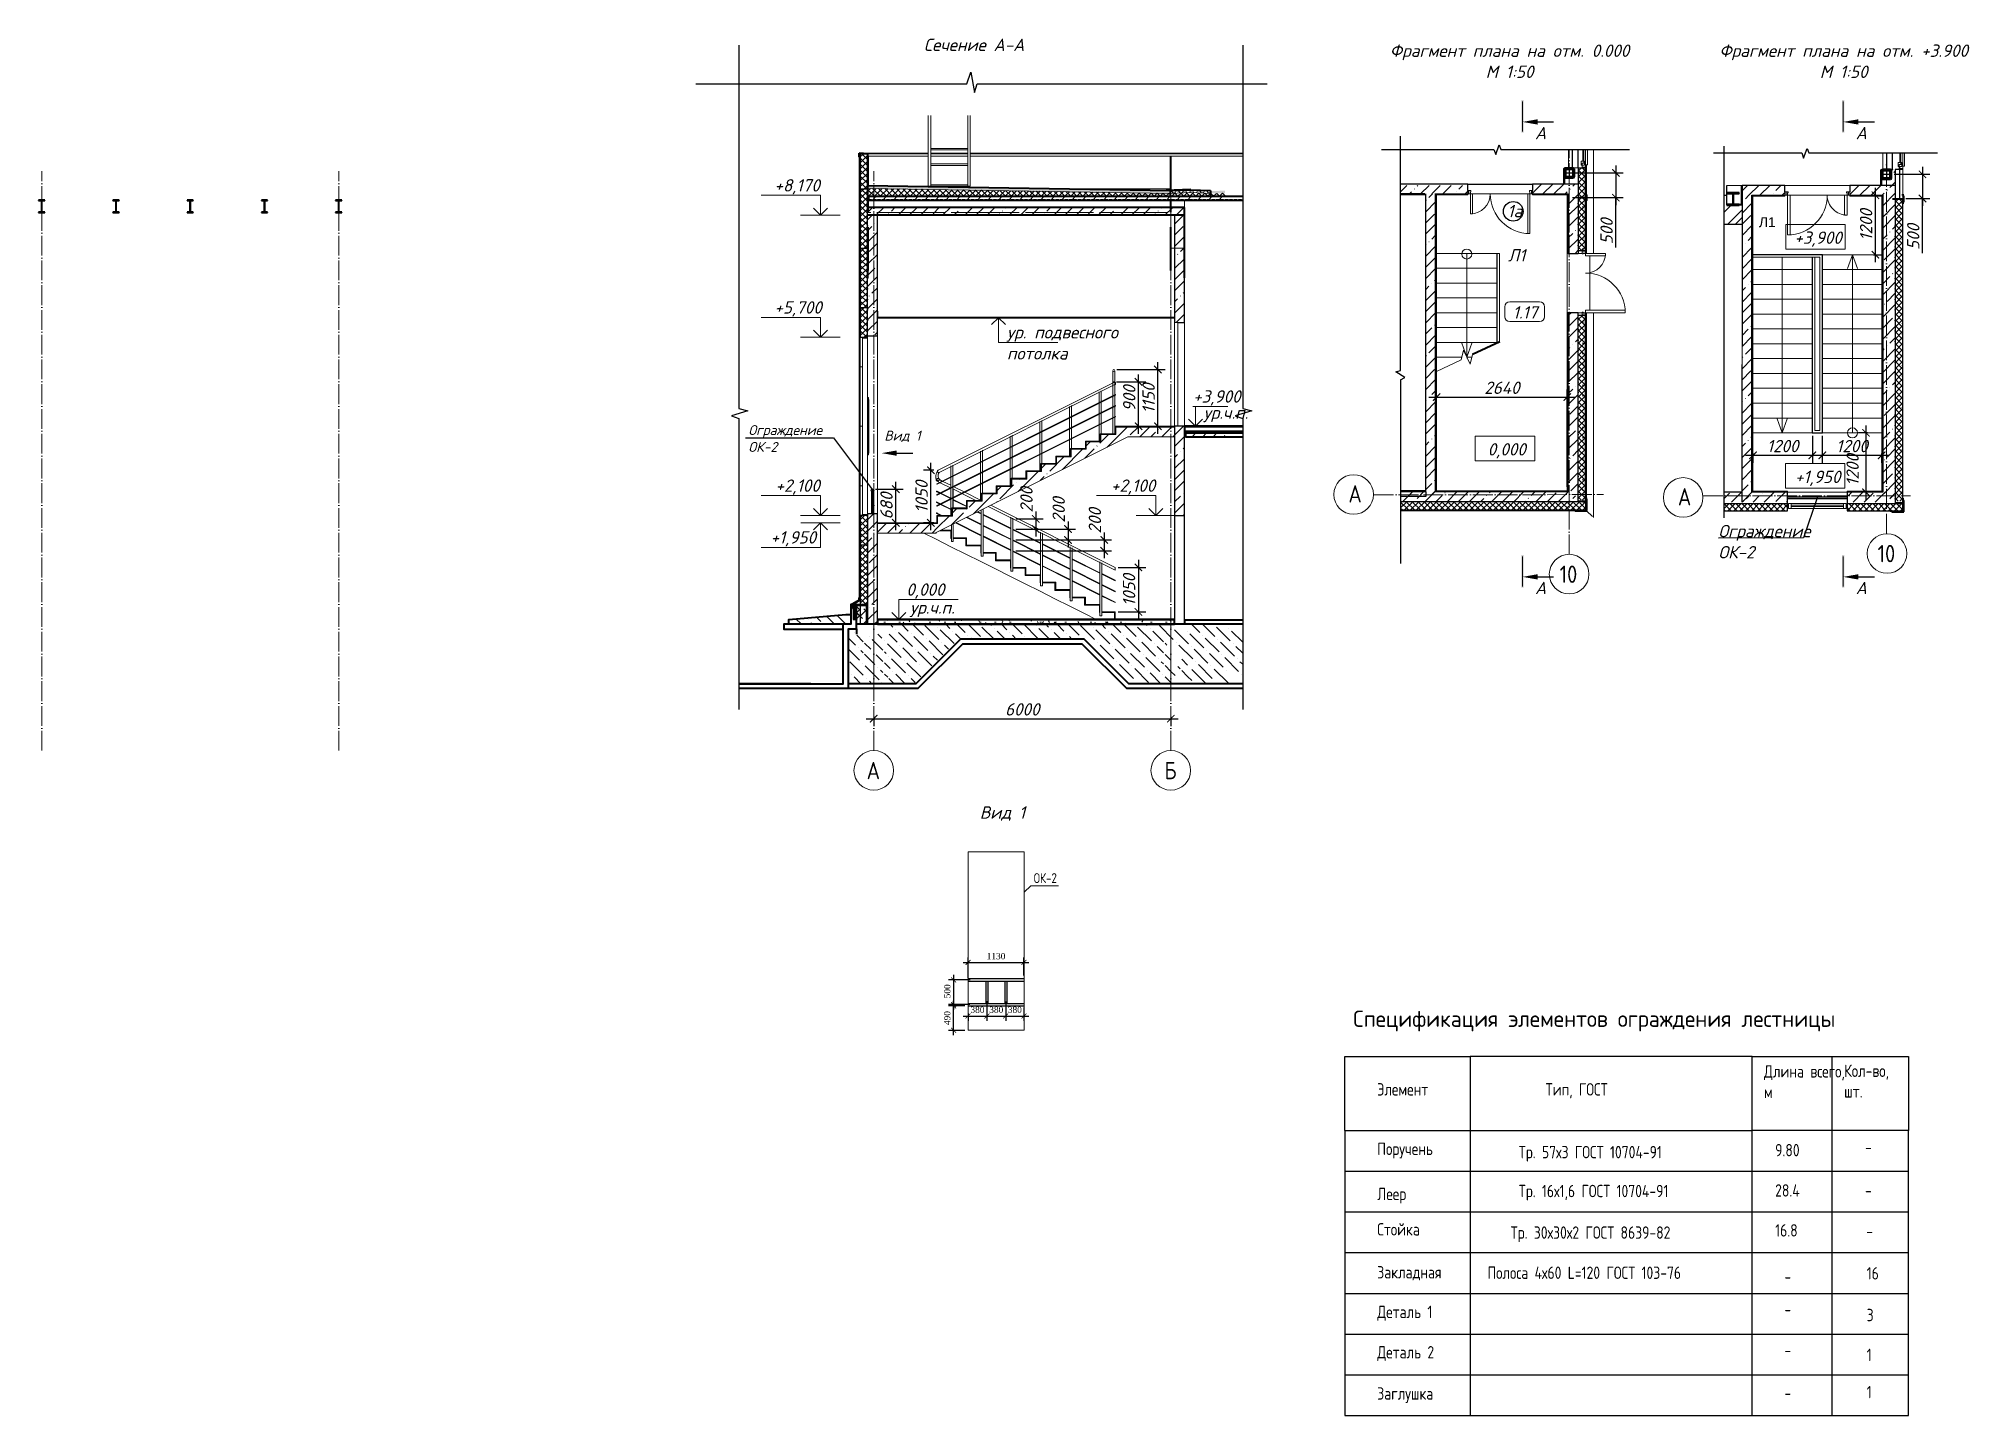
# Model space of a CAD drawing. Header units: millimetres. Extents: x 2655748 to 2694748, y -660716 to -632898.
import ezdxf

# ---------------------------------------------------------------- set-up
doc = ezdxf.new("R2010")
doc.units = ezdxf.units.MM
doc.header["$LTSCALE"] = 20
for name, pattern in [('_ШПТ__20_т__2_5__Линия сетки', [25, 20, -2.5, 0, -2.5]), ('_ШТР__3__1_5__Сверху', [4.5, 3, -1.5]), ('CENTER', [50.8, 31.75, -6.35, 6.35, -6.35]), ('GOST2.303 5', [24, 20, -1.5, 1, -1.5])]:
    doc.linetypes.add(name, pattern=pattern)
for name, color, linetype, lineweight in [('_Сверху_', 7, '_ШТР__3__1_5__Сверху', 9), ('Внутренние кромки', 7, 'Continuous', 18), ('Высотные отметки', 7, 'Continuous', 9), ('Марки помещений', 7, 'Continuous', 20), ('Обобщенные модели', 7, 'Continuous', 18), ('Общие ребра', 7, 'Continuous', 18), ('Обычные линии', 7, 'Continuous', 40), ('ОСИ', 251, 'CENTER', 18), ('Перекрытия', 7, 'Continuous', 18), ('Размерные', 45, 'Continuous', 15), ('Размеры', 7, 'Continuous', 9), ('Разрезы', 7, 'Continuous', 9), ('Стены', 7, 'Continuous', 18), ('Стены разрез', 7, 'Continuous', 30), ('Стены штриховка', 7, 'Continuous', 30), ('Типовые аннотации', 7, 'Continuous', 18), ('Тонкие линии', 7, 'Continuous', 20), ('Элементы узлов', 7, 'Continuous', 18)]:
    doc.layers.add(name, color=color, linetype=linetype, lineweight=lineweight)
for name, color, linetype in [('ANNO-TEXT', 251, 'Continuous'), ('PDF __PP__F_Plate', 7, 'Continuous'), ('PDF __PP_Axis', 7, 'Continuous'), ('PDF _Текст', 7, 'Continuous'), ('фундаменты кж', 7, 'Continuous')]:
    doc.layers.add(name, color=color, linetype=linetype)
for name, color, linetype, lineweight, true_color in [('Балясины', 7, 'Continuous', 9, 0x408080), ('Двери', 7, 'Continuous', 9, 0x804000), ('Импосты витража', 7, 'Continuous', 9, 0x004080), ('Каркас несущий', 7, 'Continuous', 18, 0x800040), ('Каркас_Импост', 7, 'Continuous', 9, 0x804000), ('Крыши', 7, 'Continuous', 9, 0x004000), ('Лестницы', 7, 'Continuous', 9, 0x506c76), ('Линии', 7, 'Continuous', 9, 0x00a600), ('Монтажный зазор', 7, 'Continuous', 9, 0x804000), ('Несущие колонны', 7, 'Continuous', 18, 0x800040), ('Оборудование', 7, 'Continuous', 18, 0x9f9fd0), ('Ограждение', 7, 'Continuous', 9, 0x408080), ('Отлив', 7, 'Continuous', 9, 0x008080), ('Панели витража', 7, 'Continuous', 9, 0x0080c0), ('Панель', 7, 'Continuous', 9, 0x804000), ('Поручни', 7, 'Continuous', 9, 0x408080), ('Потолки', 7, 'Continuous', 9, 0x808000), ('Скрытые грани', 7, 'Continuous', 18, 0x800040)]:
    doc.layers.add(name, color=color, linetype=linetype, lineweight=lineweight, true_color=true_color)
doc.layers.add('Вспомогательные', color=6, linetype='Continuous', plot=False)
doc.styles.add('GOST Common', font='', dxfattribs={"width": 0.9, "height": 350})
doc.styles.add('GOST-2.304_Type-B', font='')
doc.styles.add('ISOCPEUR', font='isocpeur.ttf', dxfattribs={"width": 0.8, "height": 2.5})
doc.styles.add('PDF Arial', font='arial.ttf')
doc.styles.add('PDF ISOCPEUR Italic', font='isocpeui.ttf')
doc.styles.add('SPDS', font='isocpeui.ttf')
doc.styles.add('times new roman', font='times.ttf')
doc.styles.get('GOST Common').set_extended_font_data('GOST Common')
doc.styles.get('GOST-2.304_Type-B').set_extended_font_data('GOST Common')
doc.dimstyles.new('TNR_125', dxfattribs={"dimscale": 100, "dimtxt": 1.25, "dimasz": 1, "dimexe": 1, "dimexo": 0.625, "dimtad": 1, "dimdec": 0, "dimrnd": 5, "dimtxsty": 'times new roman', "dimblk": 'ARCHTICK', "dimcen": 2.5, "dimdle": 1, "dimadec": 0, "dimazin": 2, "dimtfac": 0.75, "dimtdec": 0, "dimtmove": 1, "dimatfit": 3, "dimfxl": 1.25, "dimtolj": 1, "dimarcsym": 0})
doc.dimstyles.new('м 100', dxfattribs={"dimscale": 100, "dimtxt": 2, "dimasz": 1.5, "dimexe": 1.5, "dimexo": 0.625, "dimtad": 1, "dimdec": 0, "dimrnd": 5, "dimtxsty": 'SPDS', "dimblk": 'ARCHTICK', "dimcen": 2.5, "dimdle": 1.5, "dimclrd": 256, "dimclre": 256, "dimclrt": 256, "dimadec": 0, "dimazin": 0, "dimtfac": 1, "dimtdec": 0, "dimtmove": 1, "dimatfit": 3, "dimldrblk": 'OPEN30', "dimfxl": 1, "dimarcsym": 0})
pattern_1 = [(45, (2677799.68, -641131.9), (-106.066, 106.066), [])]
pattern_2 = [(45, (2677799.675, -641131.91), (-60.1041, 60.1041), []), (135, (2677799.675, -641131.91), (-60.1041, -60.1041), [])]
pattern_3 = [(0, (2677799.68, -641131.91), (406.4, 101.6), [33.528, -271.272, 33.528, -271.272, -1625.6]), (0, (2677799.68, -641131.91), (406.4, 101.6), [-609.6, 33.528, -576.072, 33.528, -271.272, -711.2]), (0, (2677799.68, -641131.91), (406.4, 101.6), [-1524, 33.528, -169.672, 33.528, -474.472]), (120, (2677952.08, -641081.11), (-291.1882, 301.1527), [33.528, -271.272, 33.528, -271.272, -1625.6]), (120, (2677952.08, -641081.11), (-291.1882, 301.1527), [-609.6, 33.528, -576.072, 33.528, -271.272, -711.2]), (120, (2677952.08, -641081.11), (-291.1882, 301.1527), [-1524, 33.528, -169.672, 33.528, -474.472]), (240, (2678002.88, -640877.91), (-115.2118, -402.7527), [33.528, -271.272, 33.528, -271.272, -1625.6]), (240, (2678002.88, -640877.91), (-115.2118, -402.7527), [-609.6, 33.528, -576.072, 33.528, -271.272, -711.2]), (240, (2678002.88, -640877.91), (-115.2118, -402.7527), [-1524, 33.528, -169.672, 33.528, -474.472])]
pattern_4 = [(45, (2677799.68, -641131.9), (-235.732, 235.732), []), (45, (2677956.83, -641131.9), (-235.732, 235.732), [])]
pattern_5 = [(45, (2677799.68, -641131.9), (-224.506, 224.506), []), (45, (2678024.18, -641131.9), (-224.506, 224.506), [396.875, -79.375, 3.353, -76.022])]
pattern_6 = [(0, (2677799.675, -641131.907), (71.438, 41.244), [47.625, -95.25]), (120, (2677799.675, -641131.907), (-71.43685, 41.24426), [47.625, -95.25]), (60, (2677799.675, -641131.907), (0.00065, 82.48912), [0, -95.25, 47.625, 0])]
pattern_7 = [(45, (5182.4, 3500), (-106.066, 106.066), [])]
pattern_8 = [(45, (0, 0), (-106.066, 106.066), [])]
pattern_9 = [(45, (2648071.34, -642139.24), (-224.5064, 224.5064), []), (45, (2648295.85, -642139.24), (-224.5064, 224.5064), [396.875, -79.375, 3.353, -76.022])]
pattern_10 = [(45, (2648126.34, -642139.24), (-106.066, 106.066), [])]

msp = doc.modelspace()

# ---------------------------------------------------------------- texts
at = {"layer": 'ANNO-TEXT', "color": 7, "lineweight": 0, "char_height": 250, "attachment_point": 5, "line_spacing_factor": 1.022761, "style": 'PDF ISOCPEUR Italic'}
for s, insert in [('Сечение А-А', (2674643.8, -633024.4)), ('Фрагмент плана на отм. 0.000\\PМ 1:50', (2685459.8, -633355.7)), ('Фрагмент плана на отм. +3.900\\PМ 1:50', (2692208.8, -633355.7)), ('Вид 1', (2675217.6, -648554.7))]:
    msp.add_mtext_dynamic_manual_height_columns(s, width=8122.953, gutter_width=1250, heights=[0], dxfattribs=dict(at, insert=insert))
at = {"layer": 'ANNO-TEXT', "color": 7, "lineweight": 0, "attachment_point": 1, "line_spacing_factor": 1.022761, "style": 'PDF ISOCPEUR Italic'}
for s, insert, char_height, width in [('А', (2685974.5, -634681.3), 250, 1028.823), ('А', (2692452.5, -634681.3), 250, 1028.823), ('+8,170', (2670612.2, -635738.2), 250, 1028.823), ('1а', (2685415.7, -636258.5), 250, 1028.823), ('+3,900', (2691212.1, -636795.7), 250, 1028.823), ('Л1', (2685426.7, -637151.5), 250, 1028.823), ('+5,700', (2670612.2, -638205.2), 250, 1028.823), ('1.17', (2685524, -638305.2), 250, 1028.823), ('ур. подвесного потолка', (2675306.8, -638706.4), 250, 2673.793), ('+3,900', (2679068.2, -640004.1), 250, 1028.823), ('Ограждение ОК-2', (2670085.3, -640707.7), 200, 1830.187), ('ур.ч.п.', (2679279.6, -640330.8), 250, 1028.823), ('Вид 1', (2672831.2, -640820.8), 200, 1830.187), ('0,000', (2685017.4, -641071.6), 250, 1028.823), ('+2,100', (2670633.5, -641805.2), 250, 1028.823), ('+2,100', (2677409.2, -641805.2), 250, 1028.823), ('+1,950', (2691225.3, -641627.9), 250, 1028.823), ('+1,950', (2670533.5, -642851.4), 250, 1028.823), ('Ограждение ОК-2', (2689678.6, -642723.9), 250, 1028.823), ('А', (2685974.5, -643873.3), 250, 1028.823), ('А', (2692452.5, -643873.3), 250, 1028.823), ('0,000', (2673274.9, -643905.2), 250, 1028.823), ('ур.ч.п.', (2673349.5, -644267), 250, 1028.823)]:
    msp.add_mtext(s, dxfattribs=dict(at, insert=insert, char_height=char_height, width=width))
at = {"layer": 'PDF _Текст', "attachment_point": 7}
for s, insert, char_height, style in [('Л1', (2690496.8, -636710.2), 199.1, 'PDF Arial'), ('Спецификация элементов ограждения лестницы', (2682302, -652956.3), 330, 'GOST-2.304_Type-B')]:
    msp.add_mtext(s, dxfattribs=dict(at, insert=insert, char_height=char_height, style=style))
at = {"layer": 'ОСИ', "char_height": 350, "attachment_point": 1, "style": 'GOST Common'}
for s, insert, width in [('А', (2682204.6, -641921.4), 461.772), ('А', (2688859.8, -641980.4), 461.772), ('10', (2692893.8, -643128.4), 461.772), ('10', (2686471.6, -643545.4), 461.772), ('\\fGOST Common|b0|i0|c204|p34|;\\W.9;А', (2672473.8, -647511.5), 346.329), ('\\fGOST Common|b0|i0|c204|p34|;\\W.9;Б', (2678488.6, -647511.5), 310.253)]:
    msp.add_mtext(s, dxfattribs=dict(at, insert=insert, width=width))
at = {"layer": 'Типовые аннотации', "lineweight": 5, "insert": (2675849.6, -649760.1), "char_height": 200, "width": 2749.788, "attachment_point": 1, "style": 'ISOCPEUR'}
msp.add_mtext('ОК-2', dxfattribs=at)
at = {"layer": 'Типовые аннотации', "char_height": 250, "attachment_point": 1, "style": 'ISOCPEUR'}
for s, insert, width in [('Кол-во,\\Pшт.', (2692218.5, -653628.6), 1795.904), ('Элемент', (2682787.5, -654003.6), 2749.788), ('Тип, ГОСТ', (2686188.5, -654003.6), 2749.788), ('Длина всего,\\Pм', (2690599.5, -653639.6), 1795.904), ('Поручень', (2682787.5, -655205.6), 2749.788), ('Тр. 57х3 ГОСТ 10704-91', (2685646.5, -655271.6), 5226.127), ('9.80', (2690824.5, -655231.6), 2749.788), ('-', (2692640.5, -655171.6), 2749.788), ('Леер', (2682787.5, -656116.6), 2749.788), ('Тр. 16х1,6 ГОСТ 10704-91', (2685646.5, -656057.6), 5226.127), ('28.4', (2690824.5, -656045.6), 2749.788), ('-', (2692640.5, -656045.6), 2749.788), ('Стойка', (2682787.5, -656831.6), 2749.788), ('Тр. 30х30х2 ГОСТ 8639-82', (2685482.5, -656896.6), 5226.127), ('16.8', (2690824.5, -656852.6), 2749.788), ('-', (2692664.5, -656870.6), 2749.788), ('Закладная', (2682787.5, -657698.6), 2749.788), ('Полоса 4х60 L=120 ГОСТ 103-76', (2685011.5, -657708.6), 5226.127), ('16', (2692673.5, -657720.6), 2749.788), ('-', (2691011.5, -657787.6), 2749.788), ('Деталь 1', (2682787.5, -658500.6), 2749.788), ('-', (2691011.5, -658447.6), 2749.788), ('3', (2692673.5, -658563.6), 2749.788), ('Деталь 2', (2682787.5, -659314.6), 2749.788), ('-', (2691011.5, -659272.6), 2749.788), ('1', (2692673.5, -659369.6), 2749.788), ('Заглушка', (2682787.5, -660148.6), 2749.788), ('1', (2692673.5, -660120.6), 2749.788), ('-', (2691011.5, -660138.6), 2749.788)]:
    msp.add_mtext(s, dxfattribs=dict(at, insert=insert, width=width))

# ---------------------------------------------------------------- blocks, each defined once
blk = doc.blocks.new('101_Дверь_Двупольная_Алюминиевая_ГОСТ23747-2015 - ДАН_Дв_2080х1260_800__О_Л_П-1342839-_О__Р__2-2_')
at = {"layer": 'Двери', "color": 7}
for p, q in [((6075, 6000), (6145, 6000)), ((6075, 3900), (6075, 6000)), ((6145, 6000), (6145, 3900)), ((6145, 3900), (6075, 3900))]:
    blk.add_line(p, q, dxfattribs=at)
blk = doc.blocks.new('Прямоугольный импост - 50х100 мм RAL 9016-1207083-_О__Р__2-2_')
at = {"layer": 'Импосты витража', "color": 7}
for p, q in [((-225, 2120), (-225, 3310)), ((-125, 3310), (-125, 2130)), ((-125, 2120), (-225, 2120))]:
    blk.add_line(p, q, dxfattribs=at)
blk = doc.blocks.new('Прямоугольный импост - 50х100 мм RAL 9016-1207060-_О__Р__2-2_')
at = {"layer": 'Импосты витража', "color": 7}
for p, q in [((-225, 5680), (-125, 5680)), ((-225, 4490), (-225, 5680)), ((-125, 5680), (-125, 4490))]:
    blk.add_line(p, q, dxfattribs=at)
blk = doc.blocks.new('135_Витраж створка_Открывание_Профиль - Правое верхнее открывание-1512337-_О__Р__2-2_')
at = {"layer": 'Панели витража', "color": 7}
for p, q in [((-105, 4479), (-125, 4479)), ((-105, 3321), (-105, 4479)), ((-100, 4443), (-105, 4443)), ((-100, 3357), (-100, 4443)), ((-105, 3321), (-125, 3321)), ((-100, 3357), (-105, 3357))]:
    blk.add_line(p, q, dxfattribs=at)
blk = doc.blocks.new('Прямоугольный импост - 50х100 мм RAL 9016-1207086-_О__Р__2-2_')
at = {"layer": 'Импосты витража', "color": 7}
for p, q in [((-225, 3310), (-225, 4490)), ((-125, 4490), (-125, 3310))]:
    blk.add_line(p, q, dxfattribs=at)
blk = doc.blocks.new('Ограждение - 38 RAL 7004-1247687-_О__Р__2-2_')
at = {"layer": 'Балясины', "color": 7}
for p, q in [((4831, 4722), (4831, 4518)), ((4869, 4537), (4869, 4741)), ((4831, 4505), (4831, 4298)), ((4869, 4317), (4869, 4524)), ((4869, 4097), (4869, 4304)), ((4831, 4285), (4831, 4078)), ((4831, 4065), (4831, 3750)), ((4869, 3750), (4869, 4084))]:
    blk.add_line(p, q, dxfattribs=at)
blk = doc.blocks.new('Ограждение - 38 RAL 7004-1247689-_О__Р__2-2_')
at = {"layer": 'Балясины', "color": 7}
for p, q in [((4556, 4599), (4556, 4380)), ((4556, 4367), (4556, 4160)), ((4594, 4399), (4594, 4618)), ((4594, 4179), (4594, 4386)), ((4556, 4147), (4556, 3940)), ((4556, 3927), (4556, 3600)), ((4594, 3959), (4594, 4166)), ((4594, 3750), (4594, 3946))]:
    blk.add_line(p, q, dxfattribs=at)
blk = doc.blocks.new('Ограждение - 38 RAL 7004-V20-_О__Р__2-2_')
at = {"layer": 'Балясины', "color": 7}
for p, q in [((3956, 4299), (3956, 4080)), ((3994, 4099), (3994, 4318)), ((3956, 4067), (3956, 3860)), ((3994, 3879), (3994, 4086)), ((3956, 3847), (3956, 3640)), ((3956, 3627), (3956, 3300)), ((3994, 3659), (3994, 3866)), ((3994, 3450), (3994, 3646))]:
    blk.add_line(p, q, dxfattribs=at)
blk = doc.blocks.new('Ограждение - 38 RAL 7004-V21-_О__Р__2-2_')
at = {"layer": 'Балясины', "color": 7}
for p, q in [((3356, 3999), (3356, 3780)), ((3394, 3799), (3394, 4018)), ((3356, 3767), (3356, 3560)), ((3356, 3547), (3356, 3340)), ((3394, 3579), (3394, 3786)), ((3394, 3359), (3394, 3566)), ((3356, 3327), (3356, 3000)), ((3394, 3150), (3394, 3346))]:
    blk.add_line(p, q, dxfattribs=at)
blk = doc.blocks.new('Ограждение - 38 RAL 7004-V22-_О__Р__2-2_')
at = {"layer": 'Балясины', "color": 7}
for p, q in [((2156, 3399), (2156, 3180)), ((2156, 3167), (2156, 2960)), ((2194, 3199), (2194, 3418)), ((2194, 2979), (2194, 3186)), ((2156, 2947), (2156, 2740)), ((2194, 2759), (2194, 2966)), ((2194, 2550), (2194, 2746)), ((2156, 2727), (2156, 2400))]:
    blk.add_line(p, q, dxfattribs=at)
blk = doc.blocks.new('Ограждение - 38 RAL 7004-V23-_О__Р__2-2_')
at = {"layer": 'Балясины', "color": 7}
for p, q in [((1556, 3099), (1556, 2880)), ((1556, 2867), (1556, 2660)), ((1594, 2899), (1594, 3118)), ((1594, 2679), (1594, 2886)), ((1556, 2647), (1556, 2440)), ((1556, 2427), (1556, 2100)), ((1594, 2459), (1594, 2666)), ((1594, 2250), (1594, 2446))]:
    blk.add_line(p, q, dxfattribs=at)
blk = doc.blocks.new('Ограждение - 38 RAL 7004-V24-_О__Р__2-2_')
at = {"layer": 'Балясины', "color": 7}
for p, q in [((1607, 2465), (1607, 2643)), ((1607, 2250), (1607, 2453)), ((1569, 1907), (1569, 1574)), ((1569, 1574), (1588, 1574)), ((1588, 1574), (1607, 1574)), ((1607, 1574), (1607, 1926))]:
    blk.add_line(p, q, dxfattribs=at)
blk = doc.blocks.new('Ограждение - 38 RAL 7004-V25-_О__Р__2-2_')
at = {"layer": 'Балясины', "color": 7}
for p, q in [((2169, 2207), (2169, 1274)), ((2207, 1274), (2207, 2226)), ((2169, 1274), (2188, 1274)), ((2188, 1274), (2207, 1274))]:
    blk.add_line(p, q, dxfattribs=at)
blk = doc.blocks.new('Ограждение - 38 RAL 7004-V26-_О__Р__2-2_')
at = {"layer": 'Балясины', "color": 7}
for p, q in [((2769, 2062), (2769, 974)), ((2807, 974), (2807, 2043)), ((2769, 974), (2788, 974)), ((2788, 974), (2807, 974))]:
    blk.add_line(p, q, dxfattribs=at)
blk = doc.blocks.new('Ограждение - Ограждение-1239730-_О__Р__2-2_')
at = {"layer": 'Поручни', "color": 7}
for p, q in [((4850, 4788), (1300, 3012)), ((1322, 2968), (4872, 4743)), ((4875, 4540), (1275, 2740)), ((4875, 4320), (1275, 2520)), ((1280, 2729), (4880, 4529)), ((1280, 2509), (4880, 4309)), ((4875, 4100), (1275, 2300)), ((1280, 2289), (4880, 4089)), ((1278, 2793), (1329, 2767)), ((1385, 2795), (1325, 2825)), ((1342, 2760), (1549, 2657)), ((1556, 2709), (1398, 2788)), ((1270, 2579), (1332, 2548)), ((1270, 2359), (1332, 2328)), ((1345, 2555), (1278, 2588)), ((1345, 2335), (1278, 2368)), ((1345, 2542), (1551, 2439)), ((1556, 2449), (1358, 2548)), ((1605, 2685), (1594, 2691)), ((1594, 2635), (1769, 2547)), ((1874, 2290), (1606, 2424)), ((1606, 2411), (1875, 2277)), ((1825, 2575), (1618, 2678)), ((1782, 2540), (2063, 2400)), ((2156, 2409), (1838, 2568)), ((1270, 2139), (1348, 2100)), ((1375, 2100), (1278, 2148)), ((1345, 2322), (1556, 2216)), ((1556, 2229), (1358, 2328)), ((2169, 1703), (1665, 1955)), ((1872, 2058), (2169, 1910)), ((2169, 1923), (1885, 2065)), ((2092, 2168), (2169, 2130)), ((2169, 2143), (2105, 2175)), ((2769, 1843), (2206, 2124)), ((2206, 2111), (2769, 1830)), ((2309, 2277), (4875, 994)), ((4875, 1050), (2365, 2305)), ((1652, 1948), (2169, 1690)), ((2769, 1623), (2206, 1904)), ((2206, 1891), (2769, 1610)), ((2206, 1671), (2769, 1390)), ((2769, 1403), (2207, 1684)), ((3369, 1543), (2806, 1824)), ((2806, 1811), (3369, 1530)), ((3369, 1323), (2806, 1604)), ((2806, 1591), (3369, 1310)), ((3369, 1103), (2806, 1384)), ((2806, 1371), (3369, 1090)), ((3969, 1243), (3406, 1524)), ((3406, 1511), (3969, 1230)), ((3969, 1023), (3406, 1304)), ((3406, 1291), (3969, 1010)), ((4569, 943), (4006, 1224)), ((4006, 1211), (4569, 930)), ((3969, 803), (3406, 1084)), ((3406, 1071), (3969, 790)), ((4569, 723), (4006, 1004)), ((4006, 991), (4569, 710)), ((4569, 503), (4006, 784)), ((4875, 790), (4606, 924)), ((4606, 911), (4875, 777)), ((4006, 771), (4569, 490)), ((4875, 570), (4606, 704)), ((4606, 691), (4875, 557)), ((4875, 350), (4606, 484)), ((4607, 470), (4875, 337))]:
    blk.add_line(p, q, dxfattribs=at)
at = {"layer": 'Поручни', "color": 7, "flags": 128}
for points in [[(4872, 4788), (4868, 4793), (4863, 4797), (4856, 4799), (4850, 4800), (4844, 4799), (4838, 4797), (4832, 4793), (4828, 4788), (4826, 4781), (4825, 4775)], [(4850, 4788), (4856, 4790), (4863, 4790), (4869, 4789), (4875, 4786), (4880, 4782), (4884, 4776)], [(4884, 4776), (4886, 4770), (4886, 4764), (4885, 4757), (4882, 4751), (4878, 4746), (4872, 4743)], [(4875, 4540), (4873, 4540), (4872, 4539), (4871, 4538)], [(4875, 4320), (4873, 4320), (4872, 4319), (4871, 4318)], [(4875, 4540), (4876, 4541), (4878, 4541), (4880, 4540), (4881, 4540), (4882, 4539), (4883, 4537)], [(4875, 4320), (4876, 4321), (4878, 4321), (4880, 4320), (4881, 4320), (4882, 4319), (4883, 4317)], [(4883, 4537), (4884, 4536), (4884, 4534), (4883, 4533), (4883, 4531), (4882, 4530), (4880, 4529)], [(4883, 4317), (4884, 4316), (4884, 4314), (4883, 4313), (4883, 4311), (4882, 4310), (4880, 4309)], [(4875, 4100), (4873, 4100), (4872, 4099), (4871, 4098)], [(4875, 4100), (4876, 4101), (4878, 4101), (4880, 4100), (4881, 4100), (4882, 4099), (4883, 4097)], [(4883, 4097), (4884, 4096), (4884, 4094), (4883, 4093), (4883, 4091), (4882, 4090), (4880, 4089)], [(1266, 2826), (1264, 2820), (1264, 2814), (1265, 2807), (1268, 2801), (1272, 2796), (1278, 2793), (1284, 2791), (1290, 2790), (1297, 2791), (1303, 2794), (1308, 2799), (1310, 2802)], [(1278, 2838), (1275, 2836), (1270, 2832), (1266, 2826)], [(1272, 2732), (1272, 2733), (1272, 2735), (1272, 2737), (1273, 2738), (1274, 2739), (1275, 2740)], [(1280, 2729), (1279, 2729), (1277, 2729), (1276, 2729), (1274, 2730), (1273, 2731), (1272, 2732)], [(1325, 2825), (1324, 2831), (1322, 2838), (1318, 2843), (1313, 2847), (1306, 2849), (1300, 2850), (1294, 2849), (1288, 2847), (1282, 2843), (1278, 2838), (1276, 2831), (1275, 2825)], [(1275, 2825), (1276, 2819), (1278, 2812), (1282, 2807), (1288, 2803), (1294, 2801), (1300, 2800), (1306, 2801), (1313, 2803), (1318, 2807), (1322, 2812), (1324, 2819), (1325, 2825)], [(1289, 2979), (1287, 2985), (1286, 2992), (1287, 2998), (1290, 3004), (1295, 3009), (1300, 3012)], [(1322, 2968), (1316, 2966), (1310, 2965), (1303, 2966), (1297, 2969), (1292, 2974), (1289, 2979)], [(1267, 2587), (1266, 2586), (1266, 2584), (1267, 2583), (1267, 2581), (1268, 2580), (1270, 2579), (1271, 2579), (1272, 2579)], [(1267, 2367), (1266, 2366), (1266, 2364), (1267, 2363), (1267, 2361), (1268, 2360), (1270, 2359), (1271, 2359), (1272, 2359)], [(1275, 2590), (1274, 2591), (1272, 2591), (1270, 2590), (1269, 2590), (1268, 2589), (1267, 2587)], [(1275, 2370), (1274, 2371), (1272, 2371), (1270, 2370), (1269, 2370), (1268, 2369), (1267, 2367)], [(1281, 2584), (1281, 2586), (1280, 2587), (1279, 2588), (1278, 2589), (1277, 2590), (1275, 2590), (1273, 2590), (1272, 2589), (1271, 2588), (1270, 2587), (1269, 2586), (1269, 2584)], [(1269, 2584), (1269, 2582), (1270, 2581), (1271, 2580), (1272, 2579), (1273, 2578), (1275, 2578), (1277, 2578), (1278, 2579), (1279, 2580), (1280, 2581), (1281, 2582), (1281, 2584)], [(1281, 2364), (1281, 2366), (1280, 2367), (1279, 2368), (1278, 2369), (1277, 2370), (1275, 2370), (1273, 2370), (1272, 2369), (1271, 2368), (1270, 2367), (1269, 2366), (1269, 2364)], [(1269, 2364), (1269, 2362), (1270, 2361), (1271, 2360), (1272, 2359), (1273, 2358), (1275, 2358), (1277, 2358), (1278, 2359), (1279, 2360), (1280, 2361), (1281, 2362), (1281, 2364)], [(1272, 2512), (1272, 2513), (1272, 2515), (1272, 2517), (1273, 2518), (1274, 2519), (1275, 2520)], [(1280, 2509), (1279, 2509), (1277, 2509), (1276, 2509), (1274, 2510), (1273, 2511), (1272, 2512)], [(1267, 2147), (1266, 2146), (1266, 2144), (1267, 2143), (1267, 2141), (1268, 2140), (1270, 2139), (1271, 2139), (1272, 2139)], [(1275, 2150), (1274, 2151), (1272, 2151), (1270, 2150), (1269, 2150), (1268, 2149), (1267, 2147)], [(1281, 2144), (1281, 2146), (1280, 2147), (1279, 2148), (1278, 2149), (1277, 2150), (1275, 2150), (1273, 2150), (1272, 2149), (1271, 2148), (1270, 2147), (1269, 2146), (1269, 2144)], [(1269, 2144), (1269, 2142), (1270, 2141), (1271, 2140), (1272, 2139), (1273, 2138), (1275, 2138), (1277, 2138), (1278, 2139), (1279, 2140), (1280, 2141), (1281, 2142), (1281, 2144)], [(1272, 2292), (1272, 2293), (1272, 2295), (1272, 2297), (1273, 2298), (1274, 2299), (1275, 2300)], [(1280, 2289), (1279, 2289), (1277, 2289), (1276, 2289), (1274, 2290), (1273, 2291), (1272, 2292)], [(4875, 1050), (4875, 1049), (4875, 1046), (4875, 1042), (4875, 1036), (4875, 1029), (4875, 1022)], [(4875, 1022), (4875, 1015), (4875, 1008), (4875, 1002), (4875, 998), (4875, 995), (4875, 994)], [(4875, 790), (4875, 790), (4875, 789), (4875, 788), (4875, 787), (4875, 785), (4875, 783)], [(4875, 783), (4875, 782), (4875, 780), (4875, 779), (4875, 777), (4875, 777), (4875, 777)], [(4875, 570), (4875, 570), (4875, 569), (4875, 568), (4875, 567), (4875, 565), (4875, 563)], [(4875, 563), (4875, 562), (4875, 560), (4875, 559), (4875, 557), (4875, 557), (4875, 557)], [(4875, 350), (4875, 350), (4875, 349), (4875, 348), (4875, 347), (4875, 345), (4875, 343)], [(4875, 343), (4875, 342), (4875, 340), (4875, 339), (4875, 337), (4875, 337), (4875, 337)]]:
    blk.add_lwpolyline(points, dxfattribs=at)
for name, p in [('Ограждение - 38 RAL 7004-1247687-_О__Р__2-2_', (0, 0)), ('Ограждение - 38 RAL 7004-V20-_О__Р__2-2_', (0, 0)), ('Ограждение - 38 RAL 7004-1247689-_О__Р__2-2_', (0, 0)), ('Ограждение - 38 RAL 7004-V21-_О__Р__2-2_', (0, 0)), ('Ограждение - 38 RAL 7004-V21-_О__Р__2-2_', (-600, -300)), ('Ограждение - 38 RAL 7004-V22-_О__Р__2-2_', (0, 0)), ('Ограждение - 38 RAL 7004-V23-_О__Р__2-2_', (0, 0)), ('Ограждение - 38 RAL 7004-V24-_О__Р__2-2_', (0, 0)), ('Ограждение - 38 RAL 7004-V25-_О__Р__2-2_', (0, 0)), ('Ограждение - 38 RAL 7004-V26-_О__Р__2-2_', (0, 0)), ('Ограждение - 38 RAL 7004-V26-_О__Р__2-2_', (600, -300)), ('Ограждение - 38 RAL 7004-V26-_О__Р__2-2_', (1200, -600)), ('Ограждение - 38 RAL 7004-V26-_О__Р__2-2_', (1800, -900))]:
    blk.add_blockref(name, p)
blk = doc.blocks.new('190_ФЭ_Цоколь_Типовой - ФЭ-Ц1_140х80-1285834-_О__Р__2-2_')
at = {"layer": 'Обобщенные модели', "lineweight": 9}
h = blk.add_hatch(dxfattribs=at)
h.set_pattern_fill('FP_32', color=256, style=0, pattern_type=2)
h.set_pattern_definition(pattern_7)
h.paths.add_polyline_path([(-433, 225), (-432, 227), (-432, 304), (-294, 384), (-294, 434), (-277, 451), (-277, 482), (-278, 482), (-278, 452), (-295, 435), (-295, 385), (-433, 305)], flags=0)
h.paths.add_polyline_path([(-276, 482), (-275, 483), (-278, 491)], flags=0)
at = {"layer": 'Обобщенные модели', "lineweight": 40}
for p, q in [((-278, 452), (-295, 435)), ((-295, 435), (-295, 385)), ((-294, 434), (-277, 451)), ((-294, 384), (-294, 434)), ((-278, 492), (-281, 491)), ((-281, 491), (-278, 482)), ((-277, 482), (-279, 491)), ((-279, 491), (-278, 491)), ((-275, 483), (-278, 492)), ((-278, 491), (-276, 482)), ((-278, 482), (-278, 452)), ((-277, 451), (-277, 482)), ((-276, 482), (-275, 483)), ((-295, 385), (-433, 305)), ((-433, 305), (-433, 225)), ((-433, 225), (-416, 235)), ((-432, 304), (-294, 384)), ((-432, 227), (-432, 304)), ((-416, 236), (-432, 227)), ((-416, 235), (-416, 236))]:
    blk.add_line(p, q, dxfattribs=at)
blk = doc.blocks.new('190_ФЭ_Стена_Стык вертикальный - ФЭ-C1_110-1290850-_О__Р__2-2_')
at = {"layer": 'Обобщенные модели'}
for p, q in [((-278, 5100), (-295, 5100)), ((-295, 5100), (-295, 435)), ((-275, 5100), (-278, 5100)), ((-278, 5100), (-278, 492)), ((-278, 490), (-278, 486)), ((-277, 453), (-275, 455))]:
    blk.add_line(p, q, dxfattribs=at)
blk = doc.blocks.new('190_ФЭ_Парапет_Сэндвич - ФЭ-К1_150-1312251-_О__Р__2-2_')
at = {"layer": 'Обобщенные модели'}
for p, q in [((-295, 5820), (-295, 5740)), ((-275, 5818), (-295, 5820)), ((-295, 5740), (-278, 5757)), ((-294, 5743), (-294, 5819)), ((-294, 5819), (-275, 5817)), ((-277, 5760), (-294, 5743)), ((-278, 5757), (-278, 5707)), ((-278, 5707), (-275, 5707)), ((-277, 5708), (-277, 5760)), ((-276, 5708), (-277, 5708)), ((-275, 5717), (-276, 5717)), ((-276, 5717), (-276, 5708))]:
    blk.add_line(p, q, dxfattribs=at)
blk = doc.blocks.new('190_ФЭ_Парапет_Сэндвич - ФЭ-К1_150-1300843-_О__Р__2-2_')
at = {"layer": 'Обобщенные модели', "lineweight": 9}
h = blk.add_hatch(dxfattribs=at)
h.set_pattern_fill('FP_32', color=256, style=0, pattern_type=2)
h.set_pattern_definition(pattern_7)
h.paths.add_polyline_path([(-278, 9307), (-277, 9308), (-277, 9360), (-294, 9343), (-294, 9419), (-123, 9404), (-122, 9405), (-295, 9420), (-295, 9340), (-278, 9357)], flags=0)
h.paths.add_polyline_path([(-125, 9355), (-124, 9356), (-125, 9365)], flags=0)
at = {"layer": 'Обобщенные модели', "lineweight": 40}
for p, q in [((-295, 9420), (-295, 9340)), ((-122, 9405), (-295, 9420)), ((-294, 9343), (-294, 9419)), ((-294, 9419), (-123, 9404)), ((-124, 9365), (-125, 9365)), ((-125, 9365), (-125, 9355)), ((-124, 9356), (-124, 9365)), ((-123, 9404), (-123, 9356)), ((-122, 9355), (-122, 9405)), ((-295, 9340), (-278, 9357)), ((-277, 9360), (-294, 9343)), ((-278, 9357), (-278, 9307)), ((-278, 9307), (-275, 9307)), ((-277, 9308), (-277, 9360)), ((-276, 9308), (-277, 9308)), ((-275, 9317), (-276, 9317)), ((-276, 9317), (-276, 9308)), ((-275, 9307), (-275, 9317)), ((-125, 9355), (-122, 9355)), ((-123, 9356), (-124, 9356))]:
    blk.add_line(p, q, dxfattribs=at)
blk = doc.blocks.new('190_ФЭ_Стена_Стык угловой внешний фигурный - ФЭ-У1_350х230-1313209-_О__Р__2-2_')
at = {"layer": 'Обобщенные модели'}
for p, q in [((-295, 8700), (-278, 8700)), ((-295, 8700), (-295, 5821)), ((-278, 8700), (-275, 8700)), ((-278, 8700), (-278, 5821)), ((-278, 5821), (-295, 5821)), ((-275, 5821), (-278, 5821))]:
    blk.add_line(p, q, dxfattribs=at)
blk = doc.blocks.new('190_ФЭ_Стена_Стык угловой внешний фигурный - ФЭ-У1_350х230-1312920-_О__Р__2-2_')
at = {"layer": 'Обобщенные модели'}
for p, q in [((-295, 9340), (-278, 9340)), ((-295, 9340), (-295, 8700)), ((-278, 9307), (-278, 8700)), ((-277, 9340), (-275, 9340)), ((-278, 8700), (-295, 8700)), ((-275, 8700), (-278, 8700))]:
    blk.add_line(p, q, dxfattribs=at)
blk = doc.blocks.new('190_ФЭ_Стена_Стык вертикальный - ФЭ-C1_110-1306445-_О__Р__2-2_')
at = {"layer": 'Обобщенные модели'}
for p, q in [((-278, 5740), (-295, 5740)), ((-295, 5740), (-295, 5100)), ((-275, 5740), (-278, 5740)), ((-278, 5740), (-278, 5100)), ((-295, 5100), (-278, 5100)), ((-278, 5100), (-275, 5100))]:
    blk.add_line(p, q, dxfattribs=at)
blk = doc.blocks.new('Труба квадратная - Ступень-1331110-_О__Р__2-2_')
at = {"layer": 'Оборудование', "color": 7}
for p, q in [((1900, 9515), (1150, 9515)), ((1150, 9485), (1900, 9485))]:
    blk.add_line(p, q, dxfattribs=at)
blk = doc.blocks.new('Поручень - Поручень-1337034-_О__Р__2-2_')
at = {"layer": 'Оборудование', "color": 7}
for p, q in [((1100, 10100), (1100, 10178)), ((1150, 10178), (1150, 10100)), ((1100, 10100), (1100, 8750)), ((1150, 8750), (1150, 10100)), ((1150, 8750), (1100, 8750))]:
    blk.add_line(p, q, dxfattribs=at)
blk = doc.blocks.new('Ось сетки - Круг_Ø8 мм-6577-_О__Р__2-2_')
at = {"layer": 'ОСИ', "linetype": 'Continuous', "lineweight": 20}
for start, end in [(360, 180), (180, 360)]:
    blk.add_arc((0, -2256), 400, start, end, dxfattribs=at)
blk = doc.blocks.new('_ARCHTICK')
at = {"color": 0, "linetype": 'ByBlock', "const_width": 0.15}
blk.add_lwpolyline([(-0.5, -0.5), (0.5, 0.5)], dxfattribs=at)
blk = doc.blocks.new('*D249')
at = {"lineweight": -2, "transparency": 16777216}
for p, q in [((2672617, -646601), (2672617, -646789)), ((2678617, -646601), (2678617, -646789)), ((2672467, -646639), (2678767, -646639))]:
    blk.add_line(p, q, dxfattribs=at)
at = {"layer": 'Defpoints', "color": 0, "transparency": 16777216}
for p in [(2672617, -646539), (2678617, -646539), (2678617, -646639)]:
    blk.add_point(p, dxfattribs=at)
at = {"lineweight": -2, "transparency": 16777216, "xscale": 150, "yscale": 150, "zscale": 150, "rotation": 180}
blk.add_blockref('_ARCHTICK', (2672617, -646639), dxfattribs=at)
at = {"lineweight": -2, "transparency": 16777216, "xscale": 150, "yscale": 150, "zscale": 150}
blk.add_blockref('_ARCHTICK', (2678617, -646639), dxfattribs=at)
at = {"transparency": 16777216, "insert": (2675617, -646451), "char_height": 250, "width": 756.84, "attachment_point": 5, "style": 'SPDS'}
blk.add_mtext('6000', dxfattribs=at)
blk = doc.blocks.new('_OPEN30')
at = {"color": 0, "linetype": 'ByBlock'}
for p, q in [((-1, 0.27), (0, 0)), ((0, 0), (-1, -0.27)), ((0, 0), (-1, 0))]:
    blk.add_line(p, q, dxfattribs=at)
blk = doc.blocks.new('Высотные отметки - Стрелка вниз-5092-_О__Р__2-2_')
at = {"layer": 'Типовые аннотации'}
for p, q in [((9547, 6900), (10347, 6900)), ((9947, 6900), (9947, 6400)), ((9947, 6400), (11147, 6400))]:
    blk.add_line(p, q, dxfattribs=at)
at = {"layer": 'Типовые аннотации', "lineweight": 20}
for q in [(9806, 6759), (10089, 6759)]:
    blk.add_line((9947, 6900), q, dxfattribs=at)
blk = doc.blocks.new('Высотные отметки - Стрелка вверх-5091-_О__Р__2-2_')
at = {"layer": 'Типовые аннотации'}
for p, q in [((14010, 2800), (15210, 2800)), ((14010, 2400), (14010, 2800)), ((13610, 2400), (14410, 2400))]:
    blk.add_line(p, q, dxfattribs=at)
at = {"layer": 'Типовые аннотации', "lineweight": 20}
for q in [(13868, 2541), (14151, 2541)]:
    blk.add_line((14010, 2400), q, dxfattribs=at)
blk = doc.blocks.new('Высотные отметки - Стрелка вверх_ур_ч_п_-5097-_О__Р__2-2_')
at = {"layer": 'Типовые аннотации'}
for p, q in [((9014, 400), (10214, 400)), ((9014, 0), (9014, 400)), ((8614, 0), (9414, 0))]:
    blk.add_line(p, q, dxfattribs=at)
at = {"layer": 'Типовые аннотации', "lineweight": 20}
for q in [(8873, 141), (9156, 141)]:
    blk.add_line((9014, 0), q, dxfattribs=at)
blk = doc.blocks.new('*D256')
at = {"lineweight": -2, "transparency": 16777216}
for p, q in [((2677963, -643432), (2677963, -644632)), ((2677555, -643582), (2678113, -643582)), ((2677555, -644482), (2678113, -644482))]:
    blk.add_line(p, q, dxfattribs=at)
at = {"layer": 'Defpoints', "color": 0, "transparency": 16777216}
for p in [(2677492, -643582), (2677492, -644482), (2677963, -644482)]:
    blk.add_point(p, dxfattribs=at)
at = {"lineweight": -2, "transparency": 16777216, "xscale": 150, "yscale": 150, "zscale": 150}
for p, rotation in [((2677963, -643582), 90), ((2677963, -644482), 270)]:
    blk.add_blockref('_ARCHTICK', p, dxfattribs=dict(at, rotation=rotation))
at = {"transparency": 16777216, "insert": (2677775, -644041), "char_height": 250, "attachment_point": 5, "rotation": 90, "style": 'SPDS'}
blk.add_mtext('1050', dxfattribs=at)
blk = doc.blocks.new('*D257')
at = {"lineweight": -2, "transparency": 16777216}
for p, q in [((2677523, -639833), (2678116, -639833)), ((2677966, -640881), (2677966, -639683)), ((2677549, -640731), (2678116, -640731))]:
    blk.add_line(p, q, dxfattribs=at)
at = {"layer": 'Defpoints', "color": 0, "transparency": 16777216}
for p in [(2677461, -639833), (2677966, -639833), (2677486, -640731)]:
    blk.add_point(p, dxfattribs=at)
at = {"lineweight": -2, "transparency": 16777216, "xscale": 150, "yscale": 150, "zscale": 150}
for p, rotation in [((2677966, -639833), 90), ((2677966, -640731), 270)]:
    blk.add_blockref('_ARCHTICK', p, dxfattribs=dict(at, rotation=rotation))
at = {"transparency": 16777216, "insert": (2677778, -640170), "char_height": 250, "attachment_point": 5, "rotation": 90, "style": 'SPDS'}
blk.add_mtext('900', dxfattribs=at)
blk = doc.blocks.new('*D258')
at = {"lineweight": -2, "transparency": 16777216}
for p, q in [((2673771, -642832), (2673771, -641469)), ((2673830, -641619), (2673621, -641619)), ((2673830, -642682), (2673621, -642682))]:
    blk.add_line(p, q, dxfattribs=at)
at = {"layer": 'Defpoints', "color": 0, "transparency": 16777216}
for p in [(2673771, -641619), (2673892, -641619), (2673892, -642682)]:
    blk.add_point(p, dxfattribs=at)
at = {"lineweight": -2, "transparency": 16777216, "xscale": 150, "yscale": 150, "zscale": 150}
for p, rotation in [((2673771, -641619), 90), ((2673771, -642682), 270)]:
    blk.add_blockref('_ARCHTICK', p, dxfattribs=dict(at, rotation=rotation))
at = {"transparency": 16777216, "insert": (2673583, -642156), "char_height": 250, "attachment_point": 5, "rotation": 90, "style": 'SPDS'}
blk.add_mtext('1050', dxfattribs=at)
blk = doc.blocks.new('*D259')
at = {"lineweight": -2, "transparency": 16777216}
for p, q in [((2675486, -642604), (2676040, -642604)), ((2675890, -642454), (2675890, -642957)), ((2675486, -642807), (2676040, -642807))]:
    blk.add_line(p, q, dxfattribs=at)
at = {"layer": 'Defpoints', "color": 0, "transparency": 16777216}
for p in [(2675424, -642604), (2675423, -642807), (2675890, -642807)]:
    blk.add_point(p, dxfattribs=at)
at = {"lineweight": -2, "transparency": 16777216, "xscale": 150, "yscale": 150, "zscale": 150}
for p, rotation in [((2675890, -642604), 90), ((2675890, -642807), 270)]:
    blk.add_blockref('_ARCHTICK', p, dxfattribs=dict(at, rotation=rotation))
at = {"transparency": 16777216, "insert": (2675702, -642218), "char_height": 250, "attachment_point": 5, "rotation": 90, "style": 'SPDS'}
blk.add_mtext('200', dxfattribs=at)
blk = doc.blocks.new('*D260')
at = {"lineweight": -2, "transparency": 16777216}
for p, q in [((2676541, -642657), (2676541, -643178)), ((2675486, -642807), (2676691, -642807)), ((2675486, -643028), (2676691, -643028))]:
    blk.add_line(p, q, dxfattribs=at)
at = {"layer": 'Defpoints', "color": 0, "transparency": 16777216}
for p in [(2675423, -643028), (2675424, -642807), (2676541, -643028)]:
    blk.add_point(p, dxfattribs=at)
at = {"lineweight": -2, "transparency": 16777216, "xscale": 150, "yscale": 150, "zscale": 150}
for p, rotation in [((2676541, -642807), 90), ((2676541, -643028), 270)]:
    blk.add_blockref('_ARCHTICK', p, dxfattribs=dict(at, rotation=rotation))
at = {"transparency": 16777216, "insert": (2676353, -642422), "char_height": 250, "attachment_point": 5, "rotation": 90, "style": 'SPDS'}
blk.add_mtext('200', dxfattribs=at)
blk = doc.blocks.new('*D261')
at = {"lineweight": -2, "transparency": 16777216}
for p, q in [((2675486, -643028), (2677422, -643028)), ((2677272, -642878), (2677272, -643398)), ((2675486, -643248), (2677422, -643248))]:
    blk.add_line(p, q, dxfattribs=at)
at = {"layer": 'Defpoints', "color": 0, "transparency": 16777216}
for p in [(2675423, -643028), (2675424, -643248), (2677272, -643248)]:
    blk.add_point(p, dxfattribs=at)
at = {"lineweight": -2, "transparency": 16777216, "xscale": 150, "yscale": 150, "zscale": 150}
for p, rotation in [((2677272, -643028), 90), ((2677272, -643248), 270)]:
    blk.add_blockref('_ARCHTICK', p, dxfattribs=dict(at, rotation=rotation))
at = {"transparency": 16777216, "insert": (2677084, -642642), "char_height": 250, "attachment_point": 5, "rotation": 90, "style": 'SPDS'}
blk.add_mtext('200', dxfattribs=at)
blk = doc.blocks.new('101_Дверь_Двупольная_Стальная_Противопожарная_ГОСТ Р 57327-2016 - ДПСО_02_2080-1260_800__Л_EIW 60_П-1440626-_О__L1_0_000_')
at = {"layer": 'Каркас_Импост', "color": 7}
for p, q in [((-630, 100), (-600, 100)), ((-630, 30), (-630, 100)), ((-590, 30), (-630, 30)), ((-600, 100), (-600, 60)), ((-600, 60), (-590, 60)), ((-590, 60), (-590, 30)), ((600, 60), (590, 60)), ((590, 60), (590, 30)), ((590, 30), (630, 30)), ((630, 100), (600, 100)), ((600, 100), (600, 60)), ((630, 30), (630, 100))]:
    blk.add_line(p, q, dxfattribs=at)
at = {"layer": 'Монтажный зазор', "color": 7}
for p, q in [((-655, 100), (-630, 100)), ((-655, 30), (-655, 100)), ((-630, 30), (-655, 30)), ((-630, 100), (-630, 30)), ((655, 100), (630, 100)), ((630, 100), (630, 30)), ((630, 30), (655, 30)), ((655, 30), (655, 100))]:
    blk.add_line(p, q, dxfattribs=at)
at = {"layer": 'Панель', "color": 7, "lineweight": 18}
for p, q in [((600, 900), (560, 900)), ((560, 900), (560, 100)), ((600, 100), (600, 900)), ((-600, 500), (-560, 500)), ((-600, 100), (-600, 500)), ((-560, 500), (-560, 100)), ((-560, 100), (-600, 100)), ((560, 100), (600, 100))]:
    blk.add_line(p, q, dxfattribs=at)
at = {"layer": 'Панель', "color": 7}
for centre, radius, start, end in [((600, 100), 800, 90, 180), ((-600, 100), 400, 360, 90)]:
    blk.add_arc(centre, radius, start, end, dxfattribs=at)
blk = doc.blocks.new('101_Дверь_Двупольная_Алюминиевая_ГОСТ23747-2015 - ДАН_Дв_2080х1260_800__О_Л_П-1342847-_О__L1_0_000_')
at = {"layer": 'Каркас_Импост', "color": 7}
for p, q in [((-630, 75), (-600, 75)), ((-630, 5), (-630, 75)), ((-590, 5), (-630, 5)), ((-600, 75), (-600, 25)), ((-600, 25), (-590, 25)), ((-590, 25), (-590, 5)), ((600, 25), (590, 25)), ((590, 25), (590, 5)), ((590, 5), (630, 5)), ((630, 75), (600, 75)), ((600, 75), (600, 25)), ((630, 5), (630, 75))]:
    blk.add_line(p, q, dxfattribs=at)
at = {"layer": 'Монтажный зазор', "color": 7}
for p, q in [((-655, 75), (-630, 75)), ((-655, 5), (-655, 75)), ((-630, 5), (-655, 5)), ((-630, 75), (-630, 5)), ((655, 75), (630, 75)), ((630, 75), (630, 5)), ((630, 5), (655, 5)), ((655, 5), (655, 75))]:
    blk.add_line(p, q, dxfattribs=at)
at = {"layer": 'Панель', "color": 7, "lineweight": 18}
for p, q in [((600, 875), (550, 875)), ((550, 875), (550, 75)), ((600, 75), (600, 875)), ((-600, 475), (-550, 475)), ((-600, 75), (-600, 475)), ((-550, 475), (-550, 75)), ((-550, 75), (-600, 75)), ((550, 75), (600, 75))]:
    blk.add_line(p, q, dxfattribs=at)
at = {"layer": 'Панель', "color": 7}
for centre, radius, start, end in [((600, 75), 800, 90, 180), ((-600, 75), 400, 360, 90)]:
    blk.add_arc(centre, radius, start, end, dxfattribs=at)
blk = doc.blocks.new('Ограждение - Ограждение-1240041-_О__L1_0_000_')
at = {"layer": 'Поручни', "color": 7}
for p, q in [((43499, 4875), (43505, 4875)), ((43499, 4875), (43499, 3058)), ((43505, 4875), (43555, 4875)), ((43505, 4875), (43505, 3061)), ((43555, 4875), (43555, 3084))]:
    blk.add_line(p, q, dxfattribs=at)
blk = doc.blocks.new('190_ФЭ_Стена_Стык вертикальный - ФЭ-C1_110-1292974-_О__L1_0_000_')
at = {"layer": 'Обобщенные модели', "lineweight": 9}
h = blk.add_hatch(dxfattribs=at)
h.set_pattern_fill('FP_6', color=256, style=0, pattern_type=2)
h.set_pattern_definition(pattern_8)
h.paths.add_polyline_path([(45278, 5902), (45278, 5928), (45295, 5945), (45295, 6055), (45278, 6072), (45277, 6072), (45294, 6055), (45294, 5945), (45277, 5928), (45277, 5903)], flags=0)
h.paths.add_polyline_path([(45275, 5902), (45276, 5903), (45275, 5912)], flags=0)
at = {"layer": 'Обобщенные модели', "lineweight": 40}
for p, q in [((45278, 6098), (45275, 6098)), ((45275, 6098), (45275, 6088)), ((45275, 6088), (45276, 6088)), ((45276, 5912), (45275, 5912)), ((45275, 5912), (45275, 5902)), ((45275, 5902), (45278, 5902)), ((45276, 6088), (45276, 6097)), ((45276, 6097), (45277, 6097)), ((45276, 5903), (45276, 5912)), ((45277, 5903), (45276, 5903)), ((45277, 6097), (45277, 6072)), ((45277, 6072), (45294, 6055)), ((45294, 5945), (45277, 5928)), ((45277, 5928), (45277, 5903)), ((45278, 6072), (45278, 6098)), ((45295, 6055), (45278, 6072)), ((45278, 5928), (45295, 5945)), ((45278, 5902), (45278, 5928)), ((45294, 6055), (45294, 5945)), ((45295, 5945), (45295, 6055))]:
    blk.add_line(p, q, dxfattribs=at)
blk = doc.blocks.new('190_ФЭ_Стена_Стык угловой внешний фигурный - ФЭ-У1_230х230-1304566-_О__L1_0_000_')
at = {"layer": 'Обобщенные модели', "lineweight": 9}
h = blk.add_hatch(dxfattribs=at)
h.set_pattern_fill('FP_4', color=256, style=0, pattern_type=2)
h.set_pattern_definition(pattern_8)
h.paths.add_polyline_path([(45065, -295), (45295, -295), (45295, -65), (45278, -48), (45277, -48), (45294, -65), (45294, -294), (45065, -294), (45048, -277), (45048, -278)], flags=0)
at = {"layer": 'Обобщенные модели', "lineweight": 40}
for p, q in [((45032, -275), (45022, -275)), ((45022, -275), (45022, -278)), ((45022, -278), (45048, -278)), ((45023, -277), (45023, -276)), ((45023, -276), (45032, -276)), ((45048, -277), (45023, -277)), ((45032, -276), (45032, -275)), ((45065, -294), (45048, -277)), ((45048, -278), (45065, -295)), ((45294, -294), (45065, -294)), ((45065, -295), (45295, -295)), ((45278, -22), (45275, -22)), ((45275, -22), (45275, -32)), ((45275, -32), (45276, -32)), ((45276, -32), (45276, -23)), ((45276, -23), (45277, -23)), ((45277, -23), (45277, -48)), ((45277, -48), (45294, -65)), ((45278, -48), (45278, -22)), ((45295, -65), (45278, -48)), ((45294, -65), (45294, -294)), ((45295, -295), (45295, -65))]:
    blk.add_line(p, q, dxfattribs=at)
blk = doc.blocks.new('012_Стрелка _ЭлУзла_Линия_ - Стрелка с пустым кружком-1338631-_О__L1_0_000_')
at = {"layer": 'Элементы узлов'}
blk.add_line((1, 0), (2085, 0), dxfattribs=at)
blk = doc.blocks.new('050_Марка_Помещение_ОдноЗначение - Номер в прямоугольнике-676399-_О__L1_0_000_')
at = {"layer": 'Типовые аннотации', "lineweight": 9}
for p, q in [((-4, -1), (-4, 1)), ((-3, 2), (3, 2)), ((4, 1), (4, -1)), ((3, -2), (-3, -2))]:
    blk.add_line(p, q, dxfattribs=at)
for centre, start, end in [((-3, 1), 90, 180), ((3, 1), 360, 90), ((-3, -1), 180, 270), ((3, -1), 270, 0)]:
    blk.add_arc(centre, 1, start, end, dxfattribs=at)
blk = doc.blocks.new('Высотные отметки - Рамка-5093-_О__L1_0_000_')
at = {"layer": 'Типовые аннотации', "lineweight": 9}
for p, q in [((-6, 0), (-6, 5)), ((-6, 5), (6, 5)), ((6, 5), (6, 0)), ((6, 0), (-6, 0))]:
    blk.add_line(p, q, dxfattribs=at)
blk = doc.blocks.new('к4')
at = {"color": 0, "linetype": 'GOST2.303 5', "lineweight": 25, "ltscale": 150}
for p, q in [((4150606, 536686), (4150790, 536686)), ((4150698, 536778), (4150698, 536594))]:
    blk.add_line(p, q, dxfattribs=at)
at = {"color": 0, "linetype": 'Continuous', "lineweight": 60, "ltscale": 150}
for p, q in [((4150608, 536606), (4150608, 536766)), ((4150613, 536606), (4150613, 536766)), ((4150618, 536776), (4150778, 536776)), ((4150618, 536771), (4150778, 536771)), ((4150783, 536766), (4150783, 536606)), ((4150788, 536766), (4150788, 536606)), ((4150778, 536601), (4150618, 536601)), ((4150778, 536596), (4150618, 536596))]:
    blk.add_line(p, q, dxfattribs=at)
for centre, radius, start, end in [((4150618, 536766), 10, 90, 180), ((4150618, 536766), 5, 90, 180), ((4150778, 536766), 10, 0, 90), ((4150778, 536766), 5, 0, 90), ((4150618, 536606), 10, 180, 270), ((4150618, 536606), 5, 180, 270), ((4150778, 536606), 5, 270, 0), ((4150778, 536606), 10, 270, 0)]:
    blk.add_arc(centre, radius, start, end, dxfattribs=at)
at = {"layer": 'Вспомогательные', "color": 0, "ltscale": 10}
blk.add_line((4150613, 536686), (4150783, 536686), dxfattribs=at)
blk = doc.blocks.new('*D255')
at = {"lineweight": -2, "transparency": 16777216}
for p, q in [((2683836, -640141), (2686776, -640141)), ((2683986, -640078), (2683986, -639991)), ((2686626, -641954), (2686626, -639991))]:
    blk.add_line(p, q, dxfattribs=at)
at = {"layer": 'Defpoints', "color": 0, "transparency": 16777216}
for p in [(2683986, -640141), (2686626, -640141), (2686626, -642017)]:
    blk.add_point(p, dxfattribs=at)
at = {"lineweight": -2, "transparency": 16777216, "xscale": 150, "yscale": 150, "zscale": 150, "rotation": 180}
blk.add_blockref('_ARCHTICK', (2683986, -640141), dxfattribs=at)
at = {"lineweight": -2, "transparency": 16777216, "xscale": 150, "yscale": 150, "zscale": 150}
blk.add_blockref('_ARCHTICK', (2686626, -640141), dxfattribs=at)
at = {"transparency": 16777216, "insert": (2685306, -639953), "char_height": 250, "attachment_point": 5, "style": 'SPDS'}
blk.add_mtext('2640', dxfattribs=at)
blk = doc.blocks.new('*D262')
at = {"lineweight": -2, "transparency": 16777216}
for p, q in [((2686729, -635612), (2687757, -635612)), ((2687607, -635462), (2687607, -636262)), ((2686729, -636112), (2687757, -636112)), ((2687607, -637122), (2687607, -636112))]:
    blk.add_line(p, q, dxfattribs=at)
at = {"layer": 'Defpoints', "color": 0, "transparency": 16777216}
for p in [(2686666, -635612), (2686666, -636112), (2687607, -636112)]:
    blk.add_point(p, dxfattribs=at)
at = {"lineweight": -2, "transparency": 16777216, "xscale": 150, "yscale": 150, "zscale": 150}
for p, rotation in [((2687607, -635612), 90), ((2687607, -636112), 270)]:
    blk.add_blockref('_ARCHTICK', p, dxfattribs=dict(at, rotation=rotation))
at = {"transparency": 16777216, "insert": (2687420, -636794), "char_height": 250, "attachment_point": 5, "rotation": 90, "style": 'SPDS'}
blk.add_mtext('500', dxfattribs=at)
blk = doc.blocks.new('Ось сетки - Круг_Ø8 мм-6577-_О__L1_0_000_')
at = {"layer": 'ОСИ', "linetype": 'Continuous', "lineweight": 20}
for start, end in [(360, 180), (180, 360)]:
    blk.add_arc((0, 0), 4, start, end, dxfattribs=at)
blk = doc.blocks.new('240_КолоннаНесущая_Двутавр_СТО АСЧМ 20-93 - 25К1-1233498-_О__L2_3_900_')
at = {"layer": 'Несущие колонны', "color": 7, "lineweight": 40}
for p, q in [((124.5, 123), (-124.5, 123)), ((-124.5, 123), (-124.5, 111)), ((-124.5, 111), (-20, 111)), ((-4, 95), (-4, -95)), ((4, -95), (4, 95)), ((20, 111), (124.5, 111)), ((124.5, 111), (124.5, 123)), ((-20, -111), (-124.5, -111)), ((-124.5, -111), (-124.5, -123)), ((-124.5, -123), (124.5, -123)), ((124.5, -111), (20, -111)), ((124.5, -123), (124.5, -111))]:
    blk.add_line(p, q, dxfattribs=at)
for centre, start, end in [((-20, 95), 0, 90), ((20, 95), 90, 180), ((-20, -95), 270, 0), ((20, -95), 180, 270)]:
    blk.add_arc(centre, 16, start, end, dxfattribs=at)
blk = doc.blocks.new('101_Дверь_Двупольная_Алюминиевая_ГОСТ23747-2015 - ДАН_Дв_2080х1260_800__О_Л_П-1342839-_О__L2_3_900_')
at = {"layer": 'Каркас_Импост', "color": 7}
for p, q in [((-630, 100), (-600, 100)), ((-630, 30), (-630, 100)), ((-590, 30), (-630, 30)), ((-600, 100), (-600, 50)), ((-600, 50), (-590, 50)), ((-590, 50), (-590, 30)), ((600, 50), (590, 50)), ((590, 50), (590, 30)), ((590, 30), (630, 30)), ((630, 100), (600, 100)), ((600, 100), (600, 50)), ((630, 30), (630, 100))]:
    blk.add_line(p, q, dxfattribs=at)
at = {"layer": 'Монтажный зазор', "color": 7}
for p, q in [((-655, 100), (-630, 100)), ((-655, 30), (-655, 100)), ((-630, 30), (-655, 30)), ((-630, 100), (-630, 30)), ((655, 100), (630, 100)), ((630, 100), (630, 30)), ((630, 30), (655, 30)), ((655, 30), (655, 100))]:
    blk.add_line(p, q, dxfattribs=at)
at = {"layer": 'Панель', "color": 7, "lineweight": 18}
for p, q in [((600, 900), (550, 900)), ((550, 900), (550, 100)), ((600, 100), (600, 900)), ((-600, 500), (-550, 500)), ((-600, 100), (-600, 500)), ((-550, 500), (-550, 100)), ((-550, 100), (-600, 100)), ((550, 100), (600, 100))]:
    blk.add_line(p, q, dxfattribs=at)
at = {"layer": 'Панель', "color": 7}
for centre, radius, start, end in [((600, 100), 800, 90, 180), ((-600, 100), 400, 360, 90)]:
    blk.add_arc(centre, radius, start, end, dxfattribs=at)
blk = doc.blocks.new('Прямоугольный импост - 50х100 мм RAL 9016-1207058-_О__L2_3_900_')
at = {"layer": 'Импосты витража', "color": 7, "lineweight": 18}
for p, q in [((0, 100), (-50, 100)), ((-50, 100), (-50, 0)), ((-50, 0), (0, 0)), ((0, 0), (0, 100))]:
    blk.add_line(p, q, dxfattribs=at)
blk = doc.blocks.new('Системная панель - 135__НР__25__СТК__Стеклопакет-1207059-_О__L2_3_900_')
at = {"layer": 'Панели витража', "color": 7}
for p, q in [((530, -37.5), (-530, -37.5)), ((-530, -37.5), (-530, -62.5)), ((-530, -62.5), (530, -62.5)), ((530, -62.5), (530, -37.5))]:
    blk.add_line(p, q, dxfattribs=at)
blk = doc.blocks.new('Прямоугольный импост - 50х100 мм RAL 9016-1207060-_О__L2_3_900_')
at = {"layer": 'Импосты витража', "color": 7, "lineweight": 18}
for p, q in [((-50, 100), (0, 100)), ((-50, 0), (-50, 100)), ((0, 0), (-50, 0)), ((0, 100), (0, 0))]:
    blk.add_line(p, q, dxfattribs=at)
blk = doc.blocks.new('Прямоугольный импост - 50х100 мм RAL 9016-1206832-_О__L2_3_900_')
at = {"layer": 'Импосты витража', "color": 7}
for p, q in [((43075, -125), (44135, -125)), ((44135, -225), (43075, -225))]:
    blk.add_line(p, q, dxfattribs=at)
blk = doc.blocks.new('Ограждение - Ограждение-1240041-_О__L2_3_900_')
at = {"layer": 'Поручни', "color": 7}
for p, q in [((43711, 4881), (42285, 4881)), ((43705, 4875), (42285, 4875)), ((43655, 4825), (42285, 4825)), ((43499, 4825), (43499, 1269)), ((43505, 4825), (43505, 1275)), ((43555, 4825), (43555, 1325)), ((43655, 1325), (43655, 4825)), ((43705, 1275), (43705, 4875)), ((43711, 1269), (43711, 4881)), ((43499, 1269), (43711, 1269)), ((43505, 1275), (43705, 1275)), ((43555, 1325), (43655, 1325))]:
    blk.add_line(p, q, dxfattribs=at)
blk = doc.blocks.new('190_ФЭ_Стена_Стык вертикальный - ФЭ-C1_110-1292974-_О__L2_3_900_')
at = {"layer": 'Обобщенные модели', "lineweight": 9}
h = blk.add_hatch(dxfattribs=at)
h.set_pattern_fill('FP_8', color=256, style=0, pattern_type=2)
h.set_pattern_definition(pattern_8)
h.paths.add_polyline_path([(45278, 5902), (45278, 5928), (45295, 5945), (45295, 6055), (45278, 6072), (45277, 6072), (45294, 6055), (45294, 5945), (45277, 5928), (45277, 5903)], flags=0)
h.paths.add_polyline_path([(45275, 5902), (45276, 5903), (45275, 5912)], flags=0)
h.paths.add_polyline_path([(45275, 6088), (45276, 6088), (45275, 6098)], flags=0)
at = {"layer": 'Обобщенные модели', "lineweight": 40}
for p, q in [((45278, 6098), (45275, 6098)), ((45275, 6098), (45275, 6088)), ((45275, 6088), (45276, 6088)), ((45276, 5912), (45275, 5912)), ((45275, 5912), (45275, 5902)), ((45275, 5902), (45278, 5902)), ((45276, 6088), (45276, 6097)), ((45276, 6097), (45277, 6097)), ((45276, 5903), (45276, 5912)), ((45277, 5903), (45276, 5903)), ((45277, 6097), (45277, 6072)), ((45277, 6072), (45294, 6055)), ((45294, 5945), (45277, 5928)), ((45277, 5928), (45277, 5903)), ((45278, 6072), (45278, 6098)), ((45295, 6055), (45278, 6072)), ((45278, 5928), (45295, 5945)), ((45278, 5902), (45278, 5928)), ((45294, 6055), (45294, 5945)), ((45295, 5945), (45295, 6055))]:
    blk.add_line(p, q, dxfattribs=at)
blk = doc.blocks.new('190_ФЭ_Стена_Стык угловой внешний фигурный - ФЭ-У1_230х230-1304566-_О__L2_3_900_')
at = {"layer": 'Обобщенные модели', "lineweight": 9}
h = blk.add_hatch(dxfattribs=at)
h.set_pattern_fill('FP_5', color=256, style=0, pattern_type=2)
h.set_pattern_definition(pattern_8)
h.paths.add_polyline_path([(45065, -295), (45295, -295), (45295, -65), (45278, -48), (45277, -48), (45294, -65), (45294, -294), (45065, -294), (45048, -277), (45048, -278)], flags=0)
h.paths.add_polyline_path([(45032, -276), (45032, -275), (45023, -276)], flags=0)
h.paths.add_polyline_path([(45275, -32), (45276, -32), (45275, -22)], flags=0)
at = {"layer": 'Обобщенные модели', "lineweight": 40}
for p, q in [((45032, -275), (45022, -275)), ((45022, -275), (45022, -278)), ((45022, -278), (45048, -278)), ((45023, -277), (45023, -276)), ((45023, -276), (45032, -276)), ((45048, -277), (45023, -277)), ((45032, -276), (45032, -275)), ((45065, -294), (45048, -277)), ((45048, -278), (45065, -295)), ((45294, -294), (45065, -294)), ((45065, -295), (45295, -295)), ((45278, -22), (45275, -22)), ((45275, -22), (45275, -32)), ((45275, -32), (45276, -32)), ((45276, -32), (45276, -23)), ((45276, -23), (45277, -23)), ((45277, -23), (45277, -48)), ((45277, -48), (45294, -65)), ((45278, -48), (45278, -22)), ((45295, -65), (45278, -48)), ((45294, -65), (45294, -294)), ((45295, -295), (45295, -65))]:
    blk.add_line(p, q, dxfattribs=at)
blk = doc.blocks.new('Прямоугольный импост - 20х150 мм_Утеплитель_Наружный-1317561-_О__L2_3_900_')
at = {"layer": 'Импосты витража'}
h = blk.add_hatch(dxfattribs=at)
h.set_pattern_fill('FP_10', style=0, pattern_type=2)
h.set_pattern_definition([(225, (6000, 45200), (60.10408, -60.10408), []), (135, (6000, 45200), (-60.10408, -60.10408), [])])
h.paths.add_polyline_path([(10, 75), (10, -75), (-10, -75), (-10, 75)], flags=0)
at = {"layer": 'Импосты витража', "color": 7, "lineweight": 18}
for p, q in [((-10, 75), (10, 75)), ((-10, -75), (-10, 75)), ((10, 75), (10, -75)), ((10, -75), (-10, -75))]:
    blk.add_line(p, q, dxfattribs=at)
blk = doc.blocks.new('Прямоугольный импост - 20х150 мм_Утеплитель_Наружный-1317916-_О__L2_3_900_')
at = {"layer": 'Импосты витража'}
h = blk.add_hatch(dxfattribs=at)
h.set_pattern_fill('FP_23', style=0, pattern_type=2)
h.set_pattern_definition([(225, (-125, 45200), (60.10408, -60.10408), []), (135, (-125, 45200), (-60.10408, -60.10408), [])])
h.paths.add_polyline_path([(0, 75), (0, -75), (-20, -75), (-20, 75)], flags=0)
at = {"layer": 'Импосты витража', "color": 7, "lineweight": 18}
for p, q in [((-20, 75), (0, 75)), ((-20, -75), (-20, 75)), ((0, 75), (0, -75)), ((0, -75), (-20, -75))]:
    blk.add_line(p, q, dxfattribs=at)
blk = doc.blocks.new('012_Стрелка _ЭлУзла_Линия_ - Стрелка с пустым кружком-1367275-_О__L2_3_900_')
at = {"layer": 'Элементы узлов'}
blk.add_line((1, 0), (3600, 0), dxfattribs=at)
blk = doc.blocks.new('012_Стрелка _ЭлУзла_Линия_ - Стрелка-1367453-_О__L2_3_900_')
at = {"layer": 'Элементы узлов'}
blk.add_line((1, 0), (3557, 0), dxfattribs=at)
blk = doc.blocks.new('*D250')
at = {"lineweight": -2, "transparency": 16777216}
for p, q in [((2692812, -636064), (2693000, -636064)), ((2692850, -637414), (2692850, -635914)), ((2692812, -637264), (2693000, -637264))]:
    blk.add_line(p, q, dxfattribs=at)
at = {"layer": 'Defpoints', "color": 0, "transparency": 16777216}
for p in [(2692750, -636064), (2692850, -636064), (2692750, -637264)]:
    blk.add_point(p, dxfattribs=at)
at = {"lineweight": -2, "transparency": 16777216, "xscale": 150, "yscale": 150, "zscale": 150}
for p, rotation in [((2692850, -636064), 90), ((2692850, -637264), 270)]:
    blk.add_blockref('_ARCHTICK', p, dxfattribs=dict(at, rotation=rotation))
at = {"transparency": 16777216, "insert": (2692662, -636664), "char_height": 250, "width": 700.59, "attachment_point": 5, "rotation": 90, "style": 'SPDS'}
blk.add_mtext('1200', dxfattribs=at)
blk = doc.blocks.new('*D251')
at = {"lineweight": -2, "transparency": 16777216}
for p, q in [((2691576, -640927), (2691576, -641468)), ((2690226, -641318), (2691726, -641318)), ((2690376, -641281), (2690376, -641468))]:
    blk.add_line(p, q, dxfattribs=at)
at = {"layer": 'Defpoints', "color": 0, "transparency": 16777216}
for p in [(2691576, -640864), (2690376, -641218), (2691576, -641318)]:
    blk.add_point(p, dxfattribs=at)
at = {"lineweight": -2, "transparency": 16777216, "xscale": 150, "yscale": 150, "zscale": 150, "rotation": 180}
blk.add_blockref('_ARCHTICK', (2690376, -641318), dxfattribs=at)
at = {"lineweight": -2, "transparency": 16777216, "xscale": 150, "yscale": 150, "zscale": 150}
blk.add_blockref('_ARCHTICK', (2691576, -641318), dxfattribs=at)
at = {"transparency": 16777216, "insert": (2690976, -641131), "char_height": 250, "width": 700.59, "attachment_point": 5, "style": 'SPDS'}
blk.add_mtext('1200', dxfattribs=at)
blk = doc.blocks.new('Высотные отметки - Рамка-5093-_О__L2_3_900_')
at = {"layer": 'Типовые аннотации', "lineweight": 9}
for p, q in [((-6, 0), (-6, 5)), ((-6, 5), (6, 5)), ((6, 5), (6, 0)), ((6, 0), (-6, 0))]:
    blk.add_line(p, q, dxfattribs=at)
blk = doc.blocks.new('*D252')
at = {"lineweight": -2, "transparency": 16777216}
for p, q in [((2691776, -640927), (2691776, -641468)), ((2691626, -641318), (2693126, -641318)), ((2692976, -641281), (2692976, -641468))]:
    blk.add_line(p, q, dxfattribs=at)
at = {"layer": 'Defpoints', "color": 0, "transparency": 16777216}
for p in [(2691776, -640864), (2692976, -641218), (2692976, -641318)]:
    blk.add_point(p, dxfattribs=at)
at = {"lineweight": -2, "transparency": 16777216, "xscale": 150, "yscale": 150, "zscale": 150, "rotation": 180}
blk.add_blockref('_ARCHTICK', (2691776, -641318), dxfattribs=at)
at = {"lineweight": -2, "transparency": 16777216, "xscale": 150, "yscale": 150, "zscale": 150}
blk.add_blockref('_ARCHTICK', (2692976, -641318), dxfattribs=at)
at = {"transparency": 16777216, "insert": (2692376, -641131), "char_height": 250, "width": 700.59, "attachment_point": 5, "style": 'SPDS'}
blk.add_mtext('1200', dxfattribs=at)
blk = doc.blocks.new('*D253')
at = {"lineweight": -2, "transparency": 16777216}
for p, q in [((2692660, -642214), (2692660, -640714)), ((2692687, -640864), (2692510, -640864)), ((2692687, -642064), (2692510, -642064))]:
    blk.add_line(p, q, dxfattribs=at)
at = {"layer": 'Defpoints', "color": 0, "transparency": 16777216}
for p in [(2692660, -640864), (2692750, -640864), (2692750, -642064)]:
    blk.add_point(p, dxfattribs=at)
at = {"lineweight": -2, "transparency": 16777216, "xscale": 150, "yscale": 150, "zscale": 150}
for p, rotation in [((2692660, -640864), 90), ((2692660, -642064), 270)]:
    blk.add_blockref('_ARCHTICK', p, dxfattribs=dict(at, rotation=rotation))
at = {"transparency": 16777216, "insert": (2692264, -641934), "char_height": 250, "width": 700.59, "attachment_point": 1, "rotation": 90, "line_spacing_factor": 1.022761, "style": 'SPDS'}
blk.add_mtext('1200', dxfattribs=at)
blk = doc.blocks.new('*D254')
at = {"lineweight": -2, "transparency": 16777216}
for p, q in [((2693226, -635640), (2693951, -635640)), ((2693801, -635490), (2693801, -636279)), ((2693464, -636129), (2693951, -636129)), ((2693801, -637235), (2693801, -636129))]:
    blk.add_line(p, q, dxfattribs=at)
at = {"layer": 'Defpoints', "color": 0, "transparency": 16777216}
for p in [(2693163, -635640), (2693401, -636129), (2693801, -636129)]:
    blk.add_point(p, dxfattribs=at)
at = {"lineweight": -2, "transparency": 16777216, "xscale": 150, "yscale": 150, "zscale": 150}
for p, rotation in [((2693801, -635640), 90), ((2693801, -636129), 270)]:
    blk.add_blockref('_ARCHTICK', p, dxfattribs=dict(at, rotation=rotation))
at = {"transparency": 16777216, "insert": (2693614, -636907), "char_height": 250, "width": 756.84, "attachment_point": 5, "rotation": 90, "style": 'SPDS'}
blk.add_mtext('500', dxfattribs=at)
blk = doc.blocks.new('Разрез - Номер вида сзади_3_5 мм-64069-_О__L2_3_900_')
at = {"layer": 'Разрезы'}
for points in [[(9.8, 0.4), (9.8, -0.39), (-0.33, -0.39), (-0.33, 0.4)], [(2.18, -4.67), (3, 0), (3.82, -4.67)]]:
    blk.add_hatch(color=256, dxfattribs=at).paths.add_polyline_path(points, flags=0)
at = {"layer": 'Разрезы', "lineweight": 30}
blk.add_line((3, -3), (3, -9.66), dxfattribs=at)
blk = doc.blocks.new('*D265')
at = {"lineweight": -2, "transparency": 16777216}
for p, q in [((2673062, -642832), (2673062, -641852)), ((2672655, -642002), (2673212, -642002)), ((2672806, -642682), (2673212, -642682))]:
    blk.add_line(p, q, dxfattribs=at)
at = {"layer": 'Defpoints', "color": 0, "transparency": 16777216}
for p in [(2672592, -642002), (2673062, -642002), (2672743, -642682)]:
    blk.add_point(p, dxfattribs=at)
at = {"lineweight": -2, "transparency": 16777216, "xscale": 150, "yscale": 150, "zscale": 150}
for p, rotation in [((2673062, -642002), 90), ((2673062, -642682), 270)]:
    blk.add_blockref('_ARCHTICK', p, dxfattribs=dict(at, rotation=rotation))
at = {"transparency": 16777216, "insert": (2672875, -642342), "char_height": 250, "attachment_point": 5, "rotation": 90, "style": 'SPDS'}
blk.add_mtext('680', dxfattribs=at)
blk = doc.blocks.new('*D266')
at = {"layer": 'Defpoints', "color": 0, "transparency": 16777216}
for p in [(2674626, -651916), (2674229, -652416), (2674623, -652416)]:
    blk.add_point(p, dxfattribs=at)
at = {"layer": 'Размеры', "color": 0, "lineweight": -2, "transparency": 16777216}
for p, q in [((2674563, -651916), (2674129, -651916)), ((2674229, -651816), (2674229, -652516)), ((2674561, -652416), (2674129, -652416))]:
    blk.add_line(p, q, dxfattribs=at)
at = {"layer": 'Размеры', "color": 0, "lineweight": -2, "transparency": 16777216, "xscale": 100, "yscale": 100, "zscale": 100}
for p, rotation in [((2674229, -651916), 90), ((2674229, -652416), 270)]:
    blk.add_blockref('_ARCHTICK', p, dxfattribs=dict(at, rotation=rotation))
at = {"layer": 'Размеры', "color": 0, "lineweight": 20, "transparency": 16777216, "insert": (2674102, -652148), "char_height": 125, "attachment_point": 5, "rotation": 90, "style": 'times new roman'}
blk.add_mtext('\\A1;500', dxfattribs=at)
blk = doc.blocks.new('*D267')
at = {"layer": 'Defpoints', "color": 0, "transparency": 16777216}
for p in [(2675652, -651564), (2674522, -651941), (2675652, -651891)]:
    blk.add_point(p, dxfattribs=at)
at = {"layer": 'Размеры', "color": 0, "lineweight": -2, "transparency": 16777216}
for p, q in [((2674422, -651564), (2675752, -651564)), ((2674522, -651879), (2674522, -651464)), ((2675652, -651829), (2675652, -651464))]:
    blk.add_line(p, q, dxfattribs=at)
at = {"layer": 'Размеры', "color": 0, "lineweight": -2, "transparency": 16777216, "xscale": 100, "yscale": 100, "zscale": 100, "rotation": 180}
blk.add_blockref('_ARCHTICK', (2674522, -651564), dxfattribs=at)
at = {"layer": 'Размеры', "color": 0, "lineweight": -2, "transparency": 16777216, "xscale": 100, "yscale": 100, "zscale": 100}
blk.add_blockref('_ARCHTICK', (2675652, -651564), dxfattribs=at)
at = {"layer": 'Размеры', "color": 0, "lineweight": 5, "transparency": 16777216, "insert": (2675087, -651438), "char_height": 125, "attachment_point": 5, "style": 'times new roman'}
blk.add_mtext('\\A1;1130', dxfattribs=at)
blk = doc.blocks.new('*D268')
at = {"layer": 'Defpoints', "color": 0, "transparency": 16777216}
for p in [(2674522, -652532), (2674902, -652532), (2674902, -652647)]:
    blk.add_point(p, dxfattribs=at)
at = {"layer": 'Размеры', "color": 0, "lineweight": -2, "transparency": 16777216}
for p, q in [((2674422, -652647), (2675002, -652647)), ((2674522, -652594), (2674522, -652747)), ((2674902, -652594), (2674902, -652747))]:
    blk.add_line(p, q, dxfattribs=at)
at = {"layer": 'Размеры', "color": 0, "lineweight": -2, "transparency": 16777216, "xscale": 100, "yscale": 100, "zscale": 100, "rotation": 180}
blk.add_blockref('_ARCHTICK', (2674522, -652647), dxfattribs=at)
at = {"layer": 'Размеры', "color": 0, "lineweight": -2, "transparency": 16777216, "xscale": 100, "yscale": 100, "zscale": 100}
blk.add_blockref('_ARCHTICK', (2674902, -652647), dxfattribs=at)
at = {"layer": 'Размеры', "color": 0, "lineweight": 5, "transparency": 16777216, "insert": (2674712, -652521), "char_height": 125, "attachment_point": 5, "style": 'times new roman'}
blk.add_mtext('\\A1;380', dxfattribs=at)
blk = doc.blocks.new('*D269')
at = {"layer": 'Defpoints', "color": 0, "transparency": 16777216}
for p in [(2674902, -652391), (2675282, -652391), (2675282, -652647)]:
    blk.add_point(p, dxfattribs=at)
at = {"layer": 'Размеры', "color": 0, "lineweight": -2, "transparency": 16777216}
for p, q in [((2674902, -652454), (2674902, -652747)), ((2675282, -652454), (2675282, -652747)), ((2674802, -652647), (2675382, -652647))]:
    blk.add_line(p, q, dxfattribs=at)
at = {"layer": 'Размеры', "color": 0, "lineweight": -2, "transparency": 16777216, "xscale": 100, "yscale": 100, "zscale": 100, "rotation": 180}
blk.add_blockref('_ARCHTICK', (2674902, -652647), dxfattribs=at)
at = {"layer": 'Размеры', "color": 0, "lineweight": -2, "transparency": 16777216, "xscale": 100, "yscale": 100, "zscale": 100}
blk.add_blockref('_ARCHTICK', (2675282, -652647), dxfattribs=at)
at = {"layer": 'Размеры', "color": 0, "lineweight": 5, "transparency": 16777216, "insert": (2675092, -652521), "char_height": 125, "attachment_point": 5, "style": 'times new roman'}
blk.add_mtext('\\A1;380', dxfattribs=at)
blk = doc.blocks.new('*D270')
at = {"layer": 'Defpoints', "color": 0, "transparency": 16777216}
for p in [(2675282, -652351), (2675652, -652411), (2675652, -652647)]:
    blk.add_point(p, dxfattribs=at)
at = {"layer": 'Размеры', "color": 0, "lineweight": -2, "transparency": 16777216}
for p, q in [((2675282, -652414), (2675282, -652747)), ((2675182, -652647), (2675752, -652647)), ((2675652, -652473), (2675652, -652747))]:
    blk.add_line(p, q, dxfattribs=at)
at = {"layer": 'Размеры', "color": 0, "lineweight": -2, "transparency": 16777216, "xscale": 100, "yscale": 100, "zscale": 100, "rotation": 180}
blk.add_blockref('_ARCHTICK', (2675282, -652647), dxfattribs=at)
at = {"layer": 'Размеры', "color": 0, "lineweight": -2, "transparency": 16777216, "xscale": 100, "yscale": 100, "zscale": 100}
blk.add_blockref('_ARCHTICK', (2675652, -652647), dxfattribs=at)
at = {"layer": 'Размеры', "color": 0, "lineweight": 5, "transparency": 16777216, "insert": (2675467, -652521), "char_height": 125, "attachment_point": 5, "style": 'times new roman'}
blk.add_mtext('\\A1;380', dxfattribs=at)
blk = doc.blocks.new('*D271')
at = {"layer": 'Defpoints', "color": 0, "transparency": 16777216}
for p in [(2674229, -652441), (2674522, -652441), (2674522, -652936)]:
    blk.add_point(p, dxfattribs=at)
at = {"layer": 'Размеры', "color": 0, "lineweight": -2, "transparency": 16777216}
for p, q in [((2674460, -652441), (2674129, -652441)), ((2674229, -653036), (2674229, -652341)), ((2674460, -652936), (2674129, -652936))]:
    blk.add_line(p, q, dxfattribs=at)
at = {"layer": 'Размеры', "color": 0, "lineweight": -2, "transparency": 16777216, "xscale": 100, "yscale": 100, "zscale": 100}
for p, rotation in [((2674229, -652441), 90), ((2674229, -652936), 270)]:
    blk.add_blockref('_ARCHTICK', p, dxfattribs=dict(at, rotation=rotation))
at = {"layer": 'Размеры', "color": 0, "lineweight": 5, "transparency": 16777216, "insert": (2674102, -652688), "char_height": 125, "attachment_point": 5, "rotation": 90, "style": 'times new roman'}
blk.add_mtext('\\A1;490', dxfattribs=at)
blk = doc.blocks.new('*D272')
at = {"lineweight": -2, "transparency": 16777216}
for p, q in [((2677530, -639583), (2678506, -639583)), ((2678356, -640881), (2678356, -639433)), ((2677939, -640731), (2678506, -640731))]:
    blk.add_line(p, q, dxfattribs=at)
at = {"layer": 'Defpoints', "color": 0, "transparency": 16777216}
for p in [(2677467, -639583), (2678356, -639583), (2677877, -640731)]:
    blk.add_point(p, dxfattribs=at)
at = {"lineweight": -2, "transparency": 16777216, "xscale": 150, "yscale": 150, "zscale": 150}
for p, rotation in [((2678356, -639583), 90), ((2678356, -640731), 270)]:
    blk.add_blockref('_ARCHTICK', p, dxfattribs=dict(at, rotation=rotation))
at = {"transparency": 16777216, "insert": (2678169, -640170), "char_height": 250, "attachment_point": 5, "rotation": 90, "style": 'SPDS'}
blk.add_mtext('1150', dxfattribs=at)
blk = doc.blocks.new('250_Балка_Двутавр_ГОСТ Р 57837-2017 - 25Б1-1235182-_О__Р__2-2_')
at = {"layer": 'Каркас несущий', "color": 7, "lineweight": 40}
for p, q in [((62, 8468), (-62, 8468)), ((-62, 8468), (-62, 8460)), ((-62, 8460), (-2.5, 8460)), ((-2.5, 8228), (-62, 8228)), ((-62, 8228), (-62, 8220)), ((-62, 8220), (62, 8220)), ((-2.5, 8460), (-2.5, 8228)), ((2.5, 8228), (2.5, 8460)), ((2.5, 8460), (62, 8460)), ((62, 8228), (2.5, 8228)), ((62, 8460), (62, 8468)), ((62, 8220), (62, 8228))]:
    blk.add_line(p, q, dxfattribs=at)
blk = doc.blocks.new('250_Балка_Двутавр_ГОСТ Р 57837-2017 - 25Б1-1235184-_О__Р__2-2_')
at = {"layer": 'Каркас несущий', "color": 7, "lineweight": 40}
for p, q in [((1562, 8468), (1438, 8468)), ((1438, 8468), (1438, 8460)), ((1438, 8460), (1497.5, 8460)), ((1497.5, 8228), (1438, 8228)), ((1438, 8228), (1438, 8220)), ((1438, 8220), (1562, 8220)), ((1497.5, 8460), (1497.5, 8228)), ((1502.5, 8228), (1502.5, 8460)), ((1502.5, 8460), (1562, 8460)), ((1562, 8228), (1502.5, 8228)), ((1562, 8460), (1562, 8468)), ((1562, 8220), (1562, 8228))]:
    blk.add_line(p, q, dxfattribs=at)
blk = doc.blocks.new('250_Балка_Двутавр_ГОСТ Р 57837-2017 - 25Б1-1235185-_О__Р__2-2_')
at = {"layer": 'Каркас несущий', "color": 7, "lineweight": 40}
for p, q in [((3062, 8468), (2938, 8468)), ((2938, 8468), (2938, 8460)), ((2938, 8460), (2997.5, 8460)), ((2997.5, 8228), (2938, 8228)), ((2938, 8228), (2938, 8220)), ((2938, 8220), (3062, 8220)), ((2997.5, 8460), (2997.5, 8228)), ((3002.5, 8228), (3002.5, 8460)), ((3002.5, 8460), (3062, 8460)), ((3062, 8228), (3002.5, 8228)), ((3062, 8460), (3062, 8468)), ((3062, 8220), (3062, 8228))]:
    blk.add_line(p, q, dxfattribs=at)
blk = doc.blocks.new('250_Балка_Двутавр_ГОСТ Р 57837-2017 - 25Б1-1235186-_О__Р__2-2_')
at = {"layer": 'Каркас несущий', "color": 7, "lineweight": 40}
for p, q in [((4562, 8468), (4438, 8468)), ((4438, 8468), (4438, 8460)), ((4438, 8460), (4497.5, 8460)), ((4497.5, 8228), (4438, 8228)), ((4438, 8228), (4438, 8220)), ((4438, 8220), (4562, 8220)), ((4497.5, 8460), (4497.5, 8228)), ((4502.5, 8228), (4502.5, 8460)), ((4502.5, 8460), (4562, 8460)), ((4562, 8228), (4502.5, 8228)), ((4562, 8460), (4562, 8468)), ((4562, 8220), (4562, 8228))]:
    blk.add_line(p, q, dxfattribs=at)
blk = doc.blocks.new('250_Балка_Двутавр_ГОСТ Р 57837-2017 - 25Б1-1235183-_О__Р__2-2_')
at = {"layer": 'Каркас несущий', "color": 7, "lineweight": 40}
for p, q in [((6062, 8468), (5938, 8468)), ((5938, 8468), (5938, 8460)), ((5938, 8460), (5997.5, 8460)), ((5997.5, 8228), (5938, 8228)), ((5938, 8228), (5938, 8220)), ((5938, 8220), (6062, 8220)), ((5997.5, 8460), (5997.5, 8228)), ((6002.5, 8228), (6002.5, 8460)), ((6002.5, 8460), (6062, 8460)), ((6062, 8228), (6002.5, 8228)), ((6062, 8460), (6062, 8468)), ((6062, 8220), (6062, 8228))]:
    blk.add_line(p, q, dxfattribs=at)

# ---------------------------------------------------------------- dimensions: what is measured, and where the dimension line sits
for base, p1, p2, picture, middle in [((2687607.4, -636112), (2686666.4, -635612), (2686666.4, -636112), '*D262', (2687303.6, -636793.8)), ((2692659.6, -640864.2), (2692749.7, -642064.2), (2692749.7, -640864.2), '*D253', (2692659.6, -641583.3))]:
    dim = msp.add_linear_dim(base=base, p1=p1, p2=p2, angle=90, dimstyle='м 100', override={"dimtxt": 2.5})
    dim.commit()
    dim.dimension.update_dxf_attribs({"geometry": picture, "text_midpoint": middle, "dimtype": 160})
for base, p1, p2, text, picture, middle in [((2693801.3, -636129.2), (2693163.3, -635640.2), (2693401.3, -636129.2), '500', '*D254', (2693694.1, -636906.5)), ((2678356.3, -639582.8), (2677876.9, -640730.8), (2677467.3, -639582.8), '1150', '*D272', (2678356.3, -640169.9)), ((2677965.7, -639832.8), (2677486.3, -640730.8), (2677460.8, -639832.8), '900', '*D257', (2677965.7, -640169.9)), ((2673770.7, -641619.4), (2673892.3, -642681.9), (2673892.3, -641619.4), '1050', '*D258', (2673770.7, -642155.9)), ((2675889.7, -642807.5), (2675423.8, -642603.6), (2675423.4, -642807.5), '200', '*D259', (2675889.7, -642218.4)), ((2676540.7, -643027.5), (2675423.8, -642806.9), (2675423.5, -643027.5), '200', '*D260', (2676540.7, -642421.8)), ((2677271.7, -643247.6), (2675423.5, -643027.5), (2675423.6, -643247.6), '200', '*D261', (2677271.7, -642642.4)), ((2677962.7, -644481.9), (2677492.3, -643581.9), (2677492.3, -644481.9), '1050', '*D256', (2677962.7, -644040.9))]:
    dim = msp.add_linear_dim(base=base, p1=p1, p2=p2, angle=90, text=text, dimstyle='м 100', override={"dimtxt": 2.5})
    dim.commit()
    dim.dimension.update_dxf_attribs({"geometry": picture, "text_midpoint": middle, "dimtype": 160})
for base, p1, p2, picture, middle in [((2692849.7, -636064.2), (2692749.7, -637264.2), (2692749.7, -636064.2), '*D250', (2692662.2, -636664.2)), ((2673062.1, -642001.9), (2672743.4, -642681.9), (2672592.3, -642001.9), '*D265', (2672874.6, -642341.9))]:
    dim = msp.add_linear_dim(base=base, p1=p1, p2=p2, angle=90, dimstyle='м 100', override={"dimtxt": 2.5})
    dim.commit()
    dim.dimension.update_dxf_attribs({"geometry": picture, "text_midpoint": middle})
for base, p1, p2, picture, middle in [((2686626.4, -640141), (2683986.4, -640141), (2686626.4, -642017), '*D255', (2685306.4, -639953.5)), ((2691576.3, -641318.3), (2690376.3, -641218.3), (2691576.3, -640864.2), '*D251', (2690976.3, -641130.8)), ((2692976.3, -641318.3), (2691776.3, -640864.2), (2692976.3, -641218.3), '*D252', (2692376.3, -641130.8)), ((2678617.3, -646638.6), (2672617.3, -646538.6), (2678617.3, -646538.6), '*D249', (2675617.3, -646451.1))]:
    dim = msp.add_linear_dim(base=base, p1=p1, p2=p2, dimstyle='м 100', override={"dimtxt": 2.5})
    dim.commit()
    dim.dimension.update_dxf_attribs({"geometry": picture, "text_midpoint": middle})
at = {"layer": 'Размеры', "lineweight": 5}
dim = msp.add_linear_dim(base=(2675652.4, -651564.4), p1=(2674522.4, -651941.1), p2=(2675652.4, -651891.1), dimstyle='TNR_125', dxfattribs=at)
dim.commit()
dim.dimension.update_dxf_attribs({"geometry": '*D267', "text_midpoint": (2675087.4, -651438.3)})
at = {"layer": 'Размеры', "lineweight": 20}
dim = msp.add_linear_dim(base=(2674228.6, -652416.1), p1=(2674625.9, -651916.1), p2=(2674623.4, -652416.1), angle=90, dimstyle='TNR_125', dxfattribs=at)
dim.commit()
dim.dimension.update_dxf_attribs({"geometry": '*D266', "text_midpoint": (2674228.6, -652147.8), "dimtype": 160})
at = {"layer": 'Размеры', "lineweight": 5}
dim = msp.add_linear_dim(base=(2674228.6, -652441.1), p1=(2674522.4, -652935.7), p2=(2674522.4, -652441.1), angle=90, text='490', dimstyle='TNR_125', dxfattribs=at)
dim.commit()
dim.dimension.update_dxf_attribs({"geometry": '*D271', "text_midpoint": (2674102.3, -652688.4)})
for base, p1, p2, picture, middle in [((2674902.4, -652646.7), (2674522.4, -652531.8), (2674902.4, -652531.8), '*D268', (2674712.4, -652646.7)), ((2675282.4, -652646.7), (2674902.4, -652391.1), (2675282.4, -652391.1), '*D269', (2675092.4, -652646.7))]:
    dim = msp.add_linear_dim(base=base, p1=p1, p2=p2, dimstyle='TNR_125', dxfattribs=at)
    dim.commit()
    dim.dimension.update_dxf_attribs({"geometry": picture, "text_midpoint": middle, "dimtype": 160})
dim = msp.add_linear_dim(base=(2675652.4, -652646.7), p1=(2675282.4, -652351.4), p2=(2675652.4, -652410.6), text='380', dimstyle='TNR_125', dxfattribs=at)
dim.commit()
dim.dimension.update_dxf_attribs({"geometry": '*D270', "text_midpoint": (2675467.4, -652646.7), "dimtype": 160})

# ---------------------------------------------------------------- hatches: boundary and pattern name
at = {"layer": 'Крыши'}
h = msp.add_hatch(dxfattribs=at)
h.set_pattern_fill('FP_37', style=0, pattern_type=2)
h.set_pattern_definition(pattern_6)
h.paths.add_polyline_path([(2678613.3, -636027.2), (2678613.3, -635977.2), (2672492.3, -635874), (2672492.3, -635924), (2678396.8, -636023.6)], flags=0)
h.paths.add_polyline_path([(2679709.7, -636022.3), (2679709.7, -635972.3), (2679421.3, -635977.2), (2679421.3, -636027.2)])
h = msp.add_hatch(dxfattribs=at)
h.set_pattern_fill('FP_34', style=0, pattern_type=2)
h.set_pattern_definition(pattern_2)
h.paths.add_polyline_path([(2672492.3, -636084), (2678613.3, -636084), (2678613.3, -636027.2), (2672492.3, -635924), (2672492.3, -636072.1)], flags=0)
h.paths.add_polyline_path([(2679709.7, -636084), (2679709.7, -636022.3), (2679421.3, -636027.2), (2679421.3, -636084)])
h = msp.add_hatch(dxfattribs=at)
h.set_pattern_fill('FP_36', style=0, pattern_type=2)
h.set_pattern_definition([(45, (2677799.68, -641131.91), (-70.7107, 70.7107), []), (135, (2677799.68, -641131.91), (-70.7107, -70.7107), [])])
h.paths.add_polyline_path([(2679421.3, -635977.2), (2679421.3, -635975.2), (2679017.3, -635959), (2678613.3, -635975.2), (2678613.3, -635977.2), (2679017.3, -635961)], flags=0)
h = msp.add_hatch(dxfattribs=at)
h.set_pattern_fill('FP_37', style=0, pattern_type=2)
h.set_pattern_definition(pattern_6)
h.paths.add_polyline_path([(2679421.3, -636027.2), (2679421.3, -635977.2), (2679017.3, -635961), (2678613.3, -635977.2), (2678613.3, -636027.2), (2679017.3, -636011)], flags=0)
h = msp.add_hatch(dxfattribs=at)
h.set_pattern_fill('FP_34', style=0, pattern_type=2)
h.set_pattern_definition(pattern_2)
h.paths.add_polyline_path([(2678613.3, -636084), (2679421.3, -636084), (2679421.3, -636027.2), (2679017.3, -636011), (2678613.3, -636027.2), (2678613.3, -636072.1)], flags=0)
at = {"layer": 'Лестницы'}
h = msp.add_hatch(dxfattribs=at)
h.set_pattern_fill('FP_35', style=0, pattern_type=2)
h.set_pattern_definition(pattern_4)
h.paths.add_polyline_path([(2678396.8, -640741.9), (2678692.3, -640741.9), (2678692.3, -640731.9), (2677492.3, -640731.9), (2677492.3, -640741.9), (2677677.1, -640741.9)], flags=0)
h = msp.add_hatch(dxfattribs=at)
h.set_pattern_fill('FP_30', style=0, pattern_type=2)
h.set_pattern_definition(pattern_3)
h.paths.add_polyline_path([(2677502.3, -640896.9), (2677507.3, -640896.9), (2677507.3, -640746.9), (2678692.3, -640746.9), (2678692.3, -640741.9), (2677502.3, -640741.9), (2677502.3, -640891.9)], flags=0)
h = msp.add_hatch(dxfattribs=at)
h.set_pattern_fill('FP_27', style=0, pattern_type=2)
h.set_pattern_definition(pattern_5)
h.paths.add_polyline_path([(2677507.3, -641064.6), (2677752.7, -640941.9), (2678692.3, -640941.9), (2678692.3, -640746.9), (2677507.3, -640746.9), (2677507.3, -640925.8)], flags=0)
h = msp.add_hatch(dxfattribs=at)
h.set_pattern_fill('FP_30', style=0, pattern_type=2)
h.set_pattern_definition(pattern_3)
h.paths.add_polyline_path([(2673902.3, -642696.9), (2673907.3, -642696.9), (2673907.3, -642546.9), (2674207.3, -642546.9), (2674207.3, -642396.9), (2674507.3, -642396.9), (2674507.3, -642246.9), (2674807.3, -642246.9), (2674807.3, -642096.9), (2675107.3, -642096.9), (2675107.3, -641946.9), (2675407.3, -641946.9), (2675407.3, -641796.9), (2675707.3, -641796.9), (2675707.3, -641646.9), (2676007.3, -641646.9), (2676007.3, -641496.9), (2676307.3, -641496.9), (2676307.3, -641346.9), (2676607.3, -641346.9), (2676607.3, -641196.9), (2676907.3, -641196.9), (2676907.3, -641046.9), (2677207.3, -641046.9), (2677207.3, -640896.9), (2677502.3, -640896.9), (2677502.3, -640891.9), (2677202.3, -640891.9), (2677202.3, -641041.9), (2676902.3, -641041.9), (2676902.3, -641191.9), (2676602.3, -641191.9), (2676602.3, -641341.9), (2676302.3, -641341.9), (2676302.3, -641491.9), (2676002.3, -641491.9), (2676002.3, -641641.9), (2675702.3, -641641.9), (2675702.3, -641791.9), (2675402.3, -641791.9), (2675402.3, -641941.9), (2675102.3, -641941.9), (2675102.3, -642091.9), (2674802.3, -642091.9), (2674802.3, -642241.9), (2674502.3, -642241.9), (2674502.3, -642391.9), (2674202.3, -642392), (2674202.3, -642541.9), (2673902.3, -642541.9), (2673902.3, -642543.7)], flags=0)
h = msp.add_hatch(dxfattribs=at)
h.set_pattern_fill('FP_27', style=0, pattern_type=2)
h.set_pattern_definition(pattern_5)
h.paths.add_polyline_path([(2673907.3, -642864.6), (2677507.3, -641064.6), (2677507.3, -640896.9), (2677207.3, -640896.9), (2677207.3, -641046.9), (2676907.3, -641046.9), (2676907.3, -641196.9), (2676607.3, -641196.9), (2676607.3, -641346.9), (2676307.3, -641346.9), (2676307.3, -641496.9), (2676007.3, -641496.9), (2676007.3, -641646.9), (2675707.3, -641646.9), (2675707.3, -641796.9), (2675407.3, -641796.9), (2675407.3, -641946.9), (2675107.3, -641946.9), (2675107.3, -642096.9), (2674807.3, -642096.9), (2674807.3, -642246.9), (2674507.3, -642246.9), (2674507.3, -642396.9), (2674207.3, -642396.9), (2674207.3, -642546.9), (2673907.3, -642546.9), (2673907.3, -642745.9)], flags=0)
h = msp.add_hatch(dxfattribs=at)
h.set_pattern_fill('FP_35', style=0, pattern_type=2)
h.set_pattern_definition(pattern_4)
h.paths.add_polyline_path([(2676892.3, -641041.9), (2677192.3, -641041.9), (2677192.3, -641031.9), (2676892.3, -641031.9)], flags=0)
h = msp.add_hatch(dxfattribs=at)
h.set_pattern_fill('FP_35', style=0, pattern_type=2)
h.set_pattern_definition(pattern_4)
h.paths.add_polyline_path([(2676892.3, -641191.9), (2676902.3, -641191.9), (2676902.3, -641041.9), (2676892.3, -641041.9), (2676892.3, -641128)], flags=0)
h = msp.add_hatch(dxfattribs=at)
h.set_pattern_fill('FP_35', style=0, pattern_type=2)
h.set_pattern_definition(pattern_4)
h.paths.add_polyline_path([(2677192.3, -640891.9), (2677492.3, -640891.9), (2677492.3, -640881.9), (2677192.3, -640881.9)], flags=0)
h = msp.add_hatch(dxfattribs=at)
h.set_pattern_fill('FP_35', style=0, pattern_type=2)
h.set_pattern_definition(pattern_4)
h.paths.add_polyline_path([(2677192.3, -641041.9), (2677202.3, -641041.9), (2677202.3, -640891.9), (2677192.3, -640891.9), (2677192.3, -640925.8)], flags=0)
h = msp.add_hatch(dxfattribs=at)
h.set_pattern_fill('FP_35', style=0, pattern_type=2)
h.set_pattern_definition(pattern_4)
h.paths.add_polyline_path([(2675992.3, -641491.9), (2676292.3, -641491.9), (2676292.3, -641481.9), (2675992.3, -641481.9)], flags=0)
h = msp.add_hatch(dxfattribs=at)
h.set_pattern_fill('FP_35', style=0, pattern_type=2)
h.set_pattern_definition(pattern_4)
h.paths.add_polyline_path([(2675992.3, -641641.9), (2676002.3, -641641.9), (2676002.3, -641491.9), (2675992.3, -641491.9), (2675992.3, -641532.5)], flags=0)
h = msp.add_hatch(dxfattribs=at)
h.set_pattern_fill('FP_35', style=0, pattern_type=2)
h.set_pattern_definition(pattern_4)
h.paths.add_polyline_path([(2676592.3, -641341.9), (2676592.3, -641331.9), (2676292.3, -641331.9), (2676292.3, -641341.9)], flags=0)
h = msp.add_hatch(dxfattribs=at)
h.set_pattern_fill('FP_35', style=0, pattern_type=2)
h.set_pattern_definition(pattern_4)
h.paths.add_polyline_path([(2676292.3, -641491.9), (2676302.3, -641491.9), (2676302.3, -641341.9), (2676292.3, -641341.9)], flags=0)
h = msp.add_hatch(dxfattribs=at)
h.set_pattern_fill('FP_35', style=0, pattern_type=2)
h.set_pattern_definition(pattern_4)
h.paths.add_polyline_path([(2676592.3, -641191.9), (2676892.3, -641191.9), (2676892.3, -641181.9), (2676592.3, -641181.9)], flags=0)
h = msp.add_hatch(dxfattribs=at)
h.set_pattern_fill('FP_35', style=0, pattern_type=2)
h.set_pattern_definition(pattern_4)
h.paths.add_polyline_path([(2675092.3, -641941.9), (2675392.3, -641941.9), (2675392.3, -641931.9), (2675092.3, -641931.9), (2675092.3, -641936.9)], flags=0)
h = msp.add_hatch(dxfattribs=at)
h.set_pattern_fill('FP_35', style=0, pattern_type=2)
h.set_pattern_definition(pattern_4)
h.paths.add_polyline_path([(2675392.3, -641791.9), (2675692.3, -641791.9), (2675692.3, -641781.9), (2675392.3, -641781.9)], flags=0)
h = msp.add_hatch(dxfattribs=at)
h.set_pattern_fill('FP_35', style=0, pattern_type=2)
h.set_pattern_definition(pattern_4)
h.paths.add_polyline_path([(2675392.3, -641941.9), (2675402.3, -641941.9), (2675402.3, -641791.9), (2675392.3, -641791.9)], flags=0)
h = msp.add_hatch(dxfattribs=at)
h.set_pattern_fill('FP_35', style=0, pattern_type=2)
h.set_pattern_definition(pattern_4)
h.paths.add_polyline_path([(2675692.3, -641641.9), (2675992.3, -641641.9), (2675992.3, -641631.9), (2675692.3, -641631.9)], flags=0)
h = msp.add_hatch(dxfattribs=at)
h.set_pattern_fill('FP_35', style=0, pattern_type=2)
h.set_pattern_definition(pattern_4)
h.paths.add_polyline_path([(2674792.3, -642241.9), (2674792.3, -642231.9), (2674492.3, -642231.9), (2674492.3, -642241.9), (2674708.2, -642241.9)], flags=0)
h = msp.add_hatch(dxfattribs=at)
h.set_pattern_fill('FP_35', style=0, pattern_type=2)
h.set_pattern_definition(pattern_4)
h.paths.add_polyline_path([(2674792.3, -642091.9), (2675092.3, -642091.9), (2675092.3, -642081.9), (2674792.3, -642081.9)], flags=0)
h = msp.add_hatch(dxfattribs=at)
h.set_pattern_fill('FP_35', style=0, pattern_type=2)
h.set_pattern_definition(pattern_4)
h.paths.add_polyline_path([(2675092.3, -642091.9), (2675102.3, -642091.9), (2675102.3, -641941.9), (2675092.3, -641941.9)], flags=0)
h = msp.add_hatch(dxfattribs=at)
h.set_pattern_fill('FP_35', style=0, pattern_type=2)
h.set_pattern_definition(pattern_4)
h.paths.add_polyline_path([(2673718.5, -642691.9), (2673892.3, -642691.9), (2673892.3, -642681.9), (2672692.3, -642681.9), (2672692.3, -642691.9), (2673358.7, -642691.9)], flags=0)
h = msp.add_hatch(dxfattribs=at)
h.set_pattern_fill('FP_30', style=0, pattern_type=2)
h.set_pattern_definition(pattern_3)
h.paths.add_polyline_path([(2672692.3, -642696.9), (2673902.3, -642696.9), (2673902.3, -642691.9), (2672692.3, -642691.9)], flags=0)
h = msp.add_hatch(dxfattribs=at)
h.set_pattern_fill('FP_27', style=0, pattern_type=2)
h.set_pattern_definition(pattern_5)
h.paths.add_polyline_path([(2673718.5, -642891.9), (2673852.7, -642891.9), (2673907.3, -642864.6), (2673907.3, -642696.9), (2672692.3, -642696.9), (2672692.3, -642891.9), (2673358.7, -642891.9)], flags=0)
h = msp.add_hatch(dxfattribs=at)
h.set_pattern_fill('FP_35', style=0, pattern_type=2)
h.set_pattern_definition(pattern_4)
h.paths.add_polyline_path([(2674168.4, -642541.9), (2674192.3, -642541.9), (2674192.3, -642531.9), (2673892.3, -642531.9), (2673892.3, -642541.9), (2674078.4, -642541.9)], flags=0)
h = msp.add_hatch(dxfattribs=at)
h.set_pattern_fill('FP_35', style=0, pattern_type=2)
h.set_pattern_definition(pattern_4)
h.paths.add_polyline_path([(2673892.3, -642691.9), (2673902.3, -642691.9), (2673902.3, -642541.9), (2673892.3, -642541.9), (2673892.3, -642543.7)], flags=0)
h = msp.add_hatch(dxfattribs=at)
h.set_pattern_fill('FP_35', style=0, pattern_type=2)
h.set_pattern_definition(pattern_4)
h.paths.add_polyline_path([(2674192.3, -642391.9), (2674492.3, -642391.9), (2674492.3, -642381.9), (2674192.3, -642381.9)], flags=0)
h = msp.add_hatch(dxfattribs=at)
h.set_pattern_fill('FP_35', style=0, pattern_type=2)
h.set_pattern_definition(pattern_4)
h.paths.add_polyline_path([(2674202.3, -642541.9), (2674202.3, -642391.9), (2674192.3, -642392), (2674192.3, -642541.9)], flags=0)
at = {"layer": 'Перекрытия', "lineweight": 9}
h = msp.add_hatch(dxfattribs=at)
h.set_pattern_fill('FP_27', color=256, style=0, pattern_type=2)
h.set_pattern_definition([(45, (2677799.68, -639861.9), (-224.506, 224.506), []), (45, (2678024.18, -639861.9), (-224.506, 224.506), [396.875, -79.375, 3.353, -76.022])])
h.paths.add_polyline_path([(2672639, -636461.9), (2678892.3, -636461.9), (2678892.3, -636311.9), (2672492.3, -636311.9), (2672492.3, -636461.9)], flags=0)
h = msp.add_hatch(dxfattribs=at)
h.set_pattern_fill('FP_32', color=256, style=0, pattern_type=2)
h.set_pattern_definition(pattern_1)
h.paths.add_polyline_path([(2679709.7, -636160), (2679709.7, -636085), (2672514.3, -636085), (2672514.3, -636160)])
h = msp.add_hatch(dxfattribs=at)
h.set_pattern_fill('FP_32', color=256, style=0, pattern_type=2)
h.set_pattern_definition(pattern_1)
h.paths.add_polyline_path([(2681275.7, -640941.9), (2679709.7, -640941.9), (2679709.7, -640866.9), (2678912.3, -640866.9), (2678912.3, -640941.9)])
h = msp.add_hatch(dxfattribs=at)
h.set_pattern_fill('FP_35', color=256, style=0, pattern_type=2)
h.set_pattern_definition(pattern_4)
h.paths.add_polyline_path([(2678692.3, -644641.9), (2678692.3, -644631.9), (2672692.3, -644631.9), (2672692.3, -644641.9), (2678396.8, -644641.9)], flags=0)
h = msp.add_hatch(dxfattribs=at)
h.set_pattern_fill('FP_32', color=256, style=0, pattern_type=2)
h.set_pattern_definition(pattern_1)
h.paths.add_polyline_path([(2678396.8, -644648.9), (2678692.3, -644648.9), (2678692.3, -644646.9), (2672692.3, -644646.9), (2672692.3, -644648.9), (2677677.1, -644648.9)], flags=0)
h = msp.add_hatch(dxfattribs=at)
h.set_pattern_fill('FP_30', color=256, style=0, pattern_type=2)
h.set_pattern_definition(pattern_3)
h.paths.add_polyline_path([(2678396.8, -644731.9), (2678692.3, -644731.9), (2678692.3, -644648.9), (2672692.3, -644648.9), (2672692.3, -644731.9), (2677677.1, -644731.9)], flags=0)
at = {"layer": 'Потолки'}
h = msp.add_hatch(dxfattribs=at)
h.set_pattern_fill('FP_30', style=0, pattern_type=2)
h.set_pattern_definition([(0, (2677799.68, -639861.91), (406.4, 101.6), [33.528, -271.272, 33.528, -271.272, -1625.6]), (0, (2677799.68, -639861.91), (406.4, 101.6), [-609.6, 33.528, -576.072, 33.528, -271.272, -711.2]), (0, (2677799.68, -639861.91), (406.4, 101.6), [-1524, 33.528, -169.672, 33.528, -474.472]), (120, (2677952.08, -639811.11), (-291.1882, 301.1527), [33.528, -271.272, 33.528, -271.272, -1625.6]), (120, (2677952.08, -639811.11), (-291.1882, 301.1527), [-609.6, 33.528, -576.072, 33.528, -271.272, -711.2]), (120, (2677952.08, -639811.11), (-291.1882, 301.1527), [-1524, 33.528, -169.672, 33.528, -474.472]), (240, (2678002.88, -639607.91), (-115.2118, -402.7527), [33.528, -271.272, 33.528, -271.272, -1625.6]), (240, (2678002.88, -639607.91), (-115.2118, -402.7527), [-609.6, 33.528, -576.072, 33.528, -271.272, -711.2]), (240, (2678002.88, -639607.91), (-115.2118, -402.7527), [-1524, 33.528, -169.672, 33.528, -474.472])])
h.paths.add_polyline_path([(2672692.3, -636464.9), (2678692.3, -636464.9), (2678692.3, -636461.9), (2672692.3, -636461.9)], flags=0)
at = {"layer": 'Разрезы', "extrusion": (0, 0, -1)}
msp.add_hatch(color=256, dxfattribs=at).paths.add_polyline_path([(-2673080.5, -641327.2), (-2672776.3, -641273.6), (-2673080.5, -641219.9)], flags=0)
at = {"layer": 'Стены штриховка', "lineweight": 9}
h = msp.add_hatch(dxfattribs=at)
h.set_pattern_fill('FP_32', color=256, style=0, pattern_type=2)
h.set_pattern_definition(pattern_1)
h.paths.add_polyline_path([(2672344.3, -635931.9), (2672344.3, -635231.9), (2672342.3, -635231.9), (2672342.3, -635931.9)], flags=0)
h = msp.add_hatch(dxfattribs=at)
h.set_pattern_fill('FP_34', color=256, style=0, pattern_type=2)
h.set_pattern_definition(pattern_2)
h.paths.add_polyline_path([(2672344.3, -635931.9), (2672490.3, -635931.9), (2672490.3, -635231.9), (2672344.3, -635231.9), (2672344.3, -635667.6)], flags=0)
h = msp.add_hatch(dxfattribs=at)
h.set_pattern_fill('FP_32', color=256, style=0, pattern_type=2)
h.set_pattern_definition(pattern_1)
h.paths.add_polyline_path([(2672492.3, -635931.9), (2672492.3, -635231.9), (2672490.3, -635231.9), (2672490.3, -635931.9)], flags=0)
h = msp.add_hatch(dxfattribs=at)
h.set_pattern_fill('FP_5', color=256, style=0, pattern_type=2)
h.set_pattern_definition([(45, (2641721.406, -642111.97), (-60.10408, 60.10408), []), (135, (2641721.406, -642111.97), (-60.10408, -60.10408), [])])
h.paths.add_polyline_path([(2686994.4, -642217), (2686994.4, -638492), (2686848.4, -638492), (2686848.4, -642217), (2686979.2, -642217)])
h.paths.add_polyline_path([(2686994.4, -637182), (2686994.4, -635517), (2686848.4, -635517), (2686848.4, -637182), (2686926.4, -637182)])
h = msp.add_hatch(dxfattribs=at)
h.set_pattern_fill('FP_4', color=256, style=0, pattern_type=2)
h.set_pattern_definition(pattern_9)
h.paths.add_polyline_path([(2693251.3, -642264.2), (2693251.3, -635544.2), (2692996.3, -636064.2), (2692996.3, -642064.2)])
h = msp.add_hatch(dxfattribs=at)
h.set_pattern_fill('FP_32', color=256, style=0, pattern_type=2)
h.set_pattern_definition(pattern_1)
h.paths.add_polyline_path([(2672342.3, -637131.9), (2672344.3, -637131.9), (2672344.3, -635931.9), (2672342.3, -635931.9), (2672342.3, -636072.1)], flags=0)
h = msp.add_hatch(dxfattribs=at)
h.set_pattern_fill('FP_34', color=256, style=0, pattern_type=2)
h.set_pattern_definition(pattern_2)
h.paths.add_polyline_path([(2672344.3, -637131.9), (2672490.3, -637131.9), (2672490.3, -635931.9), (2672344.3, -635931.9), (2672344.3, -636072.1)], flags=0)
h = msp.add_hatch(dxfattribs=at)
h.set_pattern_fill('FP_32', color=256, style=0, pattern_type=2)
h.set_pattern_definition(pattern_1)
h.paths.add_polyline_path([(2672492.3, -637131.9), (2672492.3, -635931.9), (2672490.3, -635931.9), (2672490.3, -637131.9)], flags=0)
h = msp.add_hatch(dxfattribs=at)
h.set_pattern_fill('FP_3', color=256, style=0, pattern_type=2)
h.set_pattern_definition([(45, (2641666.4, -642111.97), (-224.5064, 224.5064), []), (45, (2641890.9, -642111.97), (-224.5064, 224.5064), [396.875, -79.375, 3.353, -76.022])])
h.paths.add_polyline_path([(2686591.4, -636037), (2686791.4, -636037), (2686791.4, -635837), (2685926.4, -635837), (2685926.4, -636037), (2686510.7, -636037)])
h.paths.add_polyline_path([(2683258.7, -635865), (2683258.7, -636037), (2684616.4, -636037), (2684616.4, -635865)])
h = msp.add_hatch(dxfattribs=at)
h.set_pattern_fill('FP_3', color=256, style=0, pattern_type=2)
h.set_pattern_definition([(45, (2641681.4, -642111.97), (-224.5064, 224.5064), []), (45, (2641905.9, -642111.97), (-224.5064, 224.5064), [396.875, -79.375, 3.353, -76.022])])
h.paths.add_polyline_path([(2683966.4, -642237), (2683966.4, -636037), (2683766.4, -636037), (2683766.4, -642237)], flags=0)
h = msp.add_hatch(dxfattribs=at)
h.set_pattern_fill('FP_3', color=256, style=0, pattern_type=2)
h.set_pattern_definition([(45, (2641721.4, -642111.97), (-224.5064, 224.5064), []), (45, (2641945.9, -642111.97), (-224.5064, 224.5064), [396.875, -79.375, 3.353, -76.022])])
h.paths.add_polyline_path([(2686846.4, -642037), (2686846.4, -638437), (2686646.4, -638437), (2686646.4, -642037)], flags=0)
h.paths.add_polyline_path([(2686846.4, -637237), (2686846.4, -636037), (2686646.4, -636037), (2686646.4, -637237)], flags=0)
h = msp.add_hatch(dxfattribs=at)
h.set_pattern_fill('FP_4', color=256, style=0, pattern_type=2)
h.set_pattern_definition(pattern_9)
h.paths.add_polyline_path([(2692331.3, -636064.2), (2693196.3, -636064.2), (2693196.3, -635864.2), (2692331.3, -635864.2), (2692331.3, -635994.2)], flags=0)
h.paths.add_polyline_path([(2690156.3, -636064.2), (2691021.3, -636064.2), (2691021.3, -635864.2), (2690156.3, -635864.2)], flags=0)
h = msp.add_hatch(dxfattribs=at)
h.set_pattern_fill('FP_4', color=256, style=0, pattern_type=2)
h.set_pattern_definition(pattern_9)
h.paths.add_polyline_path([(2690356.3, -642264.2), (2690356.3, -636064.2), (2690156.3, -636064.2), (2690156.3, -642264.2)], flags=0)
h = msp.add_hatch(dxfattribs=at)
h.set_pattern_fill('FP_27', color=256, style=0, pattern_type=2)
h.set_pattern_definition(pattern_5)
h.paths.add_polyline_path([(2672692.3, -644731.9), (2672692.3, -642501.9), (2672492.3, -642501.9), (2672492.3, -644731.9), (2672639, -644731.9)])
h.paths.add_polyline_path([(2672492.3, -638901.9), (2672692.3, -638901.9), (2672692.3, -636461.9), (2672492.3, -636461.9)])
h = msp.add_hatch(dxfattribs=at)
h.set_pattern_fill('FP_27', color=256, style=0, pattern_type=2)
h.set_pattern_definition(pattern_5)
h.paths.add_polyline_path([(2678892.3, -642531.9), (2678892.3, -640731.9), (2678692.3, -640731.9), (2678692.3, -642531.9)])
h.paths.add_polyline_path([(2678692.3, -638631.9), (2678892.3, -638631.9), (2678892.3, -636461.9), (2678692.3, -636461.9)])
h = msp.add_hatch(dxfattribs=at)
h.set_pattern_fill('FP_4', color=256, style=0, pattern_type=2)
h.set_pattern_definition([(45, (2641721.4, -642111.97), (-106.066, 106.066), [])])
h.paths.add_polyline_path([(2686848.4, -642217), (2686848.4, -638492), (2686846.4, -638492), (2686846.4, -642217)], flags=0)
h.paths.add_polyline_path([(2686848.4, -637182), (2686848.4, -636122), (2686846.4, -636122), (2686846.4, -637182)], flags=0)
h = msp.add_hatch(dxfattribs=at)
h.set_pattern_fill('FP_4', color=256, style=0, pattern_type=2)
h.set_pattern_definition([(45, (2641666.4, -642111.97), (-106.066, 106.066), [])])
h.paths.add_polyline_path([(2686941.4, -642217), (2686941.4, -638492), (2686939.4, -638492), (2686939.4, -642217)], flags=0)
h.paths.add_polyline_path([(2686941.4, -637182), (2686941.4, -636122), (2686939.4, -636122), (2686939.4, -637182)], flags=0)
h = msp.add_hatch(dxfattribs=at)
h.set_pattern_fill('FP_3', color=256, style=0, pattern_type=2)
h.set_pattern_definition([(45, (2648071.34, -642139.24), (-235.7317, 235.7317), []), (45, (2648228.5, -642139.24), (-235.7317, 235.7317), [])])
h.paths.add_polyline_path([(2689785, -636644.2), (2690156.3, -636644.2), (2690156.3, -636264.2), (2689785, -636264.2)])
h = msp.add_hatch(dxfattribs=at)
h.set_pattern_fill('FP_5', color=256, style=0, pattern_type=2)
h.set_pattern_definition(pattern_10)
h.paths.add_polyline_path([(2693251.3, -642244.2), (2693253.3, -642244.2), (2693253.3, -636149.2), (2693251.3, -636149.2), (2693251.3, -641011.9)], flags=0)
h = msp.add_hatch(dxfattribs=at)
h.set_pattern_fill('FP_6', color=256, style=0, pattern_type=2)
h.set_pattern_definition([(45, (2648126.34, -642139.24), (-60.10408, 60.10408), []), (135, (2648126.34, -642139.24), (-60.10408, -60.10408), [])])
h.paths.add_polyline_path([(2693253.3, -642244.2), (2693399.3, -642244.2), (2693399.3, -636149.2), (2693253.3, -636149.2), (2693253.3, -641011.9)], flags=0)
h = msp.add_hatch(dxfattribs=at)
h.set_pattern_fill('FP_5', color=256, style=0, pattern_type=2)
h.set_pattern_definition(pattern_10)
h.paths.add_polyline_path([(2693401.3, -642244.2), (2693401.3, -636149.2), (2693399.3, -636149.2), (2693399.3, -642244.2)], flags=0)
h = msp.add_hatch(dxfattribs=at)
h.set_pattern_fill('FP_32', color=256, style=0, pattern_type=2)
h.set_pattern_definition(pattern_1)
h.paths.add_polyline_path([(2672344.3, -638331.9), (2672344.3, -637131.9), (2672342.3, -637131.9), (2672342.3, -638331.9)], flags=0)
h = msp.add_hatch(dxfattribs=at)
h.set_pattern_fill('FP_34', color=256, style=0, pattern_type=2)
h.set_pattern_definition(pattern_2)
h.paths.add_polyline_path([(2672344.3, -638331.9), (2672490.3, -638331.9), (2672490.3, -637131.9), (2672344.3, -637131.9), (2672344.3, -637690)], flags=0)
h = msp.add_hatch(dxfattribs=at)
h.set_pattern_fill('FP_32', color=256, style=0, pattern_type=2)
h.set_pattern_definition(pattern_1)
h.paths.add_polyline_path([(2672492.3, -638331.9), (2672492.3, -637131.9), (2672490.3, -637131.9), (2672490.3, -638331.9)], flags=0)
h = msp.add_hatch(dxfattribs=at)
h.set_pattern_fill('FP_32', color=256, style=0, pattern_type=2)
h.set_pattern_definition(pattern_1)
h.paths.add_polyline_path([(2672342.3, -638931.9), (2672344.3, -638931.9), (2672344.3, -638331.9), (2672342.3, -638331.9)], flags=0)
h = msp.add_hatch(dxfattribs=at)
h.set_pattern_fill('FP_34', color=256, style=0, pattern_type=2)
h.set_pattern_definition(pattern_2)
h.paths.add_polyline_path([(2672490.3, -638931.9), (2672490.3, -638331.9), (2672344.3, -638331.9), (2672344.3, -638931.9)], flags=0)
h = msp.add_hatch(dxfattribs=at)
h.set_pattern_fill('FP_32', color=256, style=0, pattern_type=2)
h.set_pattern_definition(pattern_1)
h.paths.add_polyline_path([(2672490.3, -638931.9), (2672492.3, -638931.9), (2672492.3, -638331.9), (2672490.3, -638331.9)], flags=0)
h = msp.add_hatch(dxfattribs=at)
h.set_pattern_fill('FP_5', color=256, style=0, pattern_type=2)
h.set_pattern_definition([(45, (2641666.406, -642141.97), (-60.10408, 60.10408), []), (135, (2641666.406, -642141.97), (-60.10408, -60.10408), [])])
h.paths.add_polyline_path([(2683258.7, -642269), (2683258.7, -642415), (2686996.1, -642415), (2686996.1, -642269)])
h = msp.add_hatch(dxfattribs=at)
h.set_pattern_fill('FP_3', color=256, style=0, pattern_type=2)
h.set_pattern_definition([(45, (2641666.4, -642132.97), (-224.5064, 224.5064), []), (45, (2641890.9, -642132.97), (-224.5064, 224.5064), [396.875, -79.375, 3.353, -76.022])])
h.paths.add_polyline_path([(2686510.7, -642258), (2686791.4, -642258), (2686791.4, -642058), (2683261.7, -642058), (2683261.7, -642258)])
h = msp.add_hatch(dxfattribs=at)
h.set_pattern_fill('FP_4', color=256, style=0, pattern_type=2)
h.set_pattern_definition([(45, (2645166.34, -642139.17), (-224.5064, 224.5064), []), (45, (2645390.85, -642139.17), (-224.5064, 224.5064), [396.875, -79.375, 3.353, -76.022])])
h.paths.add_polyline_path([(2689786, -642064.2), (2689786, -642264.2), (2690291.3, -642264.2), (2690291.3, -642064.2)])
h = msp.add_hatch(dxfattribs=at)
h.set_pattern_fill('FP_6', color=256, style=0, pattern_type=2)
h.set_pattern_definition([(45, (2648071.34, -642164.24), (-60.10408, 60.10408), []), (135, (2648071.34, -642164.24), (-60.10408, -60.10408), [])])
h.paths.add_polyline_path([(2693401.3, -642437.2), (2693401.3, -642291.2), (2692276.3, -642291.2), (2692276.3, -642437.2)])
h.paths.add_polyline_path([(2689786, -642291.2), (2689786, -642437.2), (2691076.3, -642437.2), (2691076.3, -642291.2)])
h = msp.add_hatch(dxfattribs=at)
h.set_pattern_fill('FP_4', color=256, style=0, pattern_type=2)
h.set_pattern_definition(pattern_9)
h.paths.add_polyline_path([(2692276.3, -642264.2), (2693196.3, -642264.2), (2693196.3, -642064.2), (2692276.3, -642064.2)], flags=0)
h.paths.add_polyline_path([(2691076.3, -642264.2), (2691076.3, -642064.2), (2690356.3, -642064.2), (2690356.3, -642264.2)], flags=0)
h = msp.add_hatch(dxfattribs=at)
h.set_pattern_fill('FP_32', color=256, style=0, pattern_type=2)
h.set_pattern_definition(pattern_1)
h.paths.add_polyline_path([(2672342.3, -643131.9), (2672344.3, -643131.9), (2672344.3, -642531.9), (2672342.3, -642531.9)], flags=0)
h = msp.add_hatch(dxfattribs=at)
h.set_pattern_fill('FP_34', color=256, style=0, pattern_type=2)
h.set_pattern_definition(pattern_2)
h.paths.add_polyline_path([(2672490.3, -643131.9), (2672490.3, -642531.9), (2672344.3, -642531.9), (2672344.3, -643131.9)], flags=0)
h = msp.add_hatch(dxfattribs=at)
h.set_pattern_fill('FP_32', color=256, style=0, pattern_type=2)
h.set_pattern_definition(pattern_1)
h.paths.add_polyline_path([(2672490.3, -643131.9), (2672492.3, -643131.9), (2672492.3, -642531.9), (2672490.3, -642531.9)], flags=0)
h = msp.add_hatch(dxfattribs=at)
h.set_pattern_fill('FP_32', color=256, style=0, pattern_type=2)
h.set_pattern_definition(pattern_1)
h.paths.add_polyline_path([(2672342.3, -644331.9), (2672344.3, -644331.9), (2672344.3, -643131.9), (2672342.3, -643131.9), (2672342.3, -644161.6)], flags=0)
h = msp.add_hatch(dxfattribs=at)
h.set_pattern_fill('FP_34', color=256, style=0, pattern_type=2)
h.set_pattern_definition(pattern_2)
h.paths.add_polyline_path([(2672344.3, -644331.9), (2672490.3, -644331.9), (2672490.3, -643131.9), (2672344.3, -643131.9), (2672344.3, -644161.6)], flags=0)
h = msp.add_hatch(dxfattribs=at)
h.set_pattern_fill('FP_32', color=256, style=0, pattern_type=2)
h.set_pattern_definition(pattern_1)
h.paths.add_polyline_path([(2672490.3, -644331.9), (2672492.3, -644331.9), (2672492.3, -643131.9), (2672490.3, -643131.9), (2672490.3, -644161.6)], flags=0)
h = msp.add_hatch(dxfattribs=at)
h.set_pattern_fill('FP_34', color=256, style=0, pattern_type=2)
h.set_pattern_definition(pattern_2)
h.paths.add_polyline_path([(2672242.3, -644631.9), (2672342.3, -644631.9), (2672342.3, -644361.9), (2672242.3, -644361.9)], flags=0)
h = msp.add_hatch(dxfattribs=at)
h.set_pattern_fill('FP_27', color=256, style=0, pattern_type=2)
h.set_pattern_definition(pattern_5)
h.paths.add_polyline_path([(2672492.3, -644731.9), (2672492.3, -644361.9), (2672342.3, -644361.9), (2672342.3, -644731.9)], flags=0)

# ---------------------------------------------------------------- linework, layer by layer
for p, q in [((2669891.7, -633029.9), (2669891.7, -640368.9)), ((2680070.7, -633029.9), (2680070.7, -640368.9)), ((2674497.7, -633812.9), (2674579.7, -633576.9)), ((2674579.7, -633576.9), (2674651.7, -633987.9)), ((2669024.7, -633812.9), (2674497.7, -633812.9)), ((2674651.7, -633987.9), (2674707.7, -633812.9)), ((2674707.7, -633812.9), (2680564.7, -633812.9)), ((2683258.7, -639603.9), (2683258.7, -634867.9)), ((2682874.7, -635135.9), (2685142.7, -635135.9)), ((2685142.7, -635135.9), (2685180.7, -635242.9)), ((2685180.7, -635242.9), (2685251.7, -635045.9)), ((2685251.7, -635045.9), (2685283.7, -635135.9)), ((2685283.7, -635135.9), (2687885.7, -635135.9)), ((2689578, -635206.9), (2691362, -635206.9)), ((2689786, -635068.9), (2689786, -642578.7)), ((2691362, -635206.9), (2691400, -635313.9)), ((2691400, -635313.9), (2691471, -635116.9)), ((2691471, -635116.9), (2691503, -635206.9)), ((2691503, -635206.9), (2694105, -635206.9)), ((2686606.4, -635522), (2686631.4, -635522)), ((2692955.3, -635549.2), (2692980.3, -635549.2)), ((2693076.3, -635549.2), (2693196.3, -635549.2)), ((2684616.4, -635837), (2683258.7, -635837)), ((2689786, -636064.2), (2689851.3, -636064.2)), ((2683161.7, -639629.9), (2683258.7, -639603.9)), ((2683345.7, -639745.9), (2683161.7, -639629.9)), ((2683258.7, -639793.9), (2683345.7, -639745.9)), ((2683258.7, -639793.9), (2683258.7, -643501.9)), ((2669891.7, -640368.9), (2670076.7, -640420.9)), ((2680070.7, -640368.9), (2680255.7, -640420.9)), ((2670076.7, -640420.9), (2669741.7, -640521.9)), ((2669741.7, -640521.9), (2669891.7, -640573.9)), ((2669891.7, -640573.9), (2669891.7, -646452.9)), ((2680255.7, -640420.9), (2679920.7, -640521.9)), ((2679920.7, -640521.9), (2680070.7, -640573.9)), ((2680070.7, -640573.9), (2680070.7, -646452.9)), ((2670029, -640966.1), (2671807.1, -640966.1)), ((2671807.1, -640966.1), (2672612.3, -642041.9)), ((2672572.3, -642041.9), (2672572.3, -642501.9)), ((2672592.3, -642001.9), (2672592.3, -642501.9)), ((2672612.3, -642041.9), (2672612.3, -642501.9)), ((2691676.3, -642179.1), (2691400.4, -642982.3)), ((2691400.4, -642982.3), (2689678.6, -642990.6)), ((2672202.3, -644631.9), (2672268, -644631.9)), ((2678892.3, -644631.9), (2680070.7, -644631.9)), ((2678892.3, -644641.9), (2680070.7, -644641.9)), ((2678892.3, -644648.9), (2680070.7, -644648.9)), ((2674902.4, -652348), (2674902.4, -652561.7)), ((2675282.4, -652351.4), (2675282.4, -652558.3)), ((2682130.7, -654961.9), (2682130.7, -653464.9)), ((2682130.7, -653464.9), (2684666.7, -653464.9)), ((2690359.7, -653464.9), (2684666.7, -653464.9)), ((2684666.7, -653464.9), (2684666.7, -660715.9)), ((2690359.7, -660715.9), (2690359.7, -653464.9)), ((2690359.7, -653464.9), (2693319.7, -653464.9)), ((2691969.7, -653464.9), (2691969.7, -660715.9)), ((2693319.7, -653464.9), (2693517.7, -653464.9)), ((2693517.7, -653464.9), (2693517.7, -654961.9)), ((2682130.7, -654961.9), (2690359.7, -654961.9)), ((2682130.7, -654961.9), (2682130.7, -655783.9)), ((2693319.7, -654961.9), (2690359.7, -654961.9)), ((2693517.7, -654961.9), (2693319.7, -654961.9)), ((2693517.7, -655783.9), (2693517.7, -654961.9)), ((2682130.7, -655783.9), (2693517.7, -655783.9)), ((2682130.7, -655783.9), (2682130.7, -656605.9)), ((2693517.7, -656605.9), (2693517.7, -655783.9)), ((2682130.7, -656605.9), (2693517.7, -656605.9)), ((2682130.7, -656605.9), (2682130.7, -657427.9)), ((2693517.7, -657427.9), (2693517.7, -656605.9)), ((2682130.7, -657427.9), (2693517.7, -657427.9)), ((2682130.7, -657427.9), (2682130.7, -658249.9)), ((2693517.7, -658249.9), (2693517.7, -657427.9)), ((2682130.7, -658249.9), (2693517.7, -658249.9)), ((2682130.7, -658249.9), (2682130.7, -659071.9)), ((2693517.7, -659071.9), (2693517.7, -658249.9)), ((2682130.7, -659071.9), (2693517.7, -659071.9)), ((2682130.7, -659071.9), (2682130.7, -659893.9)), ((2693517.7, -659893.9), (2693517.7, -659071.9)), ((2682130.7, -659893.9), (2693517.7, -659893.9)), ((2682130.7, -659893.9), (2682130.7, -660715.9)), ((2693517.7, -660715.9), (2693517.7, -659893.9)), ((2682130.7, -660715.9), (2693517.7, -660715.9))]:
    msp.add_line(p, q)
at = {"lineweight": 9}
for p, q in [((2677448.3, -639970.8), (2677448.3, -639615.4)), ((2677486.3, -639930.5), (2677486.3, -639615.4))]:
    msp.add_line(p, q, dxfattribs=at)
at = {"lineweight": 5}
for p, q in [((2675790.9, -650018.4), (2675652.4, -650146.2)), ((2676346.3, -650018.4), (2675790.9, -650018.4))]:
    msp.add_line(p, q, dxfattribs=at)
at = {"lineweight": 30}
for p, q in [((2674522.4, -651891.1), (2675652.4, -651891.1)), ((2674522.4, -651941.1), (2675652.4, -651941.1)), ((2674882.4, -651941.1), (2674882.4, -652391.1)), ((2674922.4, -651941.1), (2674922.4, -652391.1)), ((2675262.4, -651941.1), (2675262.4, -652391.1)), ((2675302.4, -651941.1), (2675302.4, -652391.1)), ((2674522.4, -652391.1), (2675652.4, -652391.1)), ((2674522.4, -652441.1), (2675652.4, -652441.1))]:
    msp.add_line(p, q, dxfattribs=at)
for points in [[(2672692.3, -638405.9), (2672692.3, -638525.9), (2678692.3, -638525.9)], [(2672676.3, -638541.9), (2678692.3, -638541.9)]]:
    msp.add_lwpolyline(points)
msp.add_lwpolyline([(2691076.3, -642158.7), (2692276.3, -642158.7), (2692276.3, -642199.4), (2691076.3, -642199.4)], close=True)
at = {"lineweight": 5, "ltscale": 40}
msp.add_lwpolyline([(2674522.4, -649331.1), (2675652.4, -649331.1), (2675652.4, -652935.7), (2674522.4, -652935.7)], close=True, dxfattribs=at)
for centre, radius in [((2685534.4, -636389), 198.2), ((2672592.3, -642026.9), 25)]:
    msp.add_circle(centre, radius)
at = {"lineweight": 9}
msp.add_circle((2677467.3, -639604.6), 21.9, dxfattribs=at)
msp.add_arc((2674073.1, -641748.1), 204.2, 143.12547, 204.57216, dxfattribs=at)
at = {"layer": '_Сверху_'}
for p, q in [((2672514.3, -636152.5), (2680070.7, -636152.5)), ((2678912.3, -640934.4), (2680070.7, -640934.4))]:
    msp.add_line(p, q, dxfattribs=at)
at = {"layer": 'PDF __PP__F_Plate', "lineweight": 40}
for points in [[(2672268, -644331.8), (2672153.7, -644331.8), (2672153.7, -644731.9), (2672054.2, -644731.9), (2670902.6, -644731.9), (2670902.6, -644632.4), (2672054.2, -644532.9), (2672153.7, -644532.9)], [(2680070.7, -644731.9), (2672268, -644731.9), (2672268, -644331.8), (2672469.1, -644331.8), (2672469.1, -644731.9)], [(2669891.7, -645932.2), (2671999.1, -645932.2), (2671999.1, -644731.9)], [(2672278.6, -644933), (2672278.6, -644831.4), (2672098.6, -644831.4), (2672098.6, -646031.7), (2669891.7, -646031.7)], [(2670902.6, -644731.9), (2670803.1, -644731.9), (2670803.1, -644831.4), (2671999.1, -644831.4)], [(2680070.7, -645932.2), (2677769.9, -645932.2), (2676870.2, -645032.5), (2674368, -645032.5), (2673468.3, -645932.2), (2672098.6, -645932.2)], [(2672268, -644831.4), (2672268, -644731.9)], [(2680070.7, -646031.7), (2677727.5, -646031.7), (2676827.8, -645132), (2674410.3, -645132), (2673510.6, -646031.7), (2672098.6, -646031.7)], [(2671347.1, -645932.2), (2669891.7, -645932.2)]]:
    msp.add_lwpolyline(points, dxfattribs=at)
at = {"layer": 'PDF __PP__F_Plate', "lineweight": 15}
for points in [[(2671154.5, -644731.9), (2671042.3, -644619.7)], [(2671292.1, -644645.1), (2671292.1, -644645.1)], [(2671546.1, -644674.8), (2671455.1, -644583.7)], [(2671827.7, -644731.9), (2671662.5, -644566.8)], [(2672052.1, -644731.9), (2671882.7, -644562.6)], [(2672388.6, -644617.6), (2672268, -644499)], [(2672359, -644365.7), (2672359, -644365.7)], [(2672469.1, -644473.6), (2672416.2, -644420.7)], [(2670930.1, -644731.9), (2670902.6, -644704.4)], [(2671378.9, -644731.9), (2671349.2, -644702.3)], [(2671601.1, -644729.8), (2671601.1, -644729.8)], [(2672246.8, -645151.1), (2672098.6, -645002.9)], [(2672164.2, -644842), (2672153.7, -644831.4)], [(2672219.3, -644899.1), (2672219.3, -644899.1)], [(2672276.4, -644731.9), (2672268, -644723.4)], [(2672403.5, -645083.3), (2672276.4, -644954.2)], [(2672443.7, -644674.8), (2672443.7, -644674.8)], [(2672528.4, -644981.7), (2672528.4, -644981.7)], [(2672803.6, -645256.9), (2672619.4, -645072.7), (2672583.4, -645038.9)], [(2672780.3, -645011.3), (2672701.9, -644933)], [(2673089.3, -645093.9), (2672926.3, -644933)], [(2673004.7, -644786.9), (2672958.1, -644738.3)], [(2673061.8, -644842), (2673061.8, -644842)], [(2673398.4, -645178.6), (2673116.9, -644899.1)], [(2673313.7, -644869.5), (2673176.1, -644731.9)], [(2673370.9, -644926.7), (2673370.9, -644926.7)], [(2673622.8, -644954.2), (2673400.5, -644731.9)], [(2673707.5, -645263.3), (2673425.9, -644981.7)], [(2673931.9, -645038.9), (2673650.3, -644757.3)], [(2673680, -645011.3), (2673680, -645011.3)], [(2673904.4, -644786.9), (2673904.4, -644786.9)], [(2674238.8, -645121.4), (2673959.4, -644842)], [(2674156.3, -644814.5), (2674073.7, -644731.9)], [(2674211.3, -644869.5), (2674211.3, -644869.5)], [(2674374.3, -645032.5), (2674268.5, -644926.7)], [(2674465.3, -644899.1), (2674298.1, -644731.9)], [(2674520.4, -644954.2), (2674520.4, -644954.2)], [(2674774.4, -644981.7), (2674522.5, -644731.9)], [(2674598.7, -645032.5), (2674577.5, -645011.3)], [(2675047.5, -645032.5), (2674801.9, -644786.9)], [(2674998.8, -644757.3), (2674971.3, -644731.9)], [(2675053.9, -644814.5), (2675053.9, -644814.5)], [(2675271.9, -645032.5), (2675111, -644869.5)], [(2675307.9, -644842), (2675195.7, -644731.9)], [(2675362.9, -644899.1), (2675362.9, -644899.1)], [(2675496.3, -645032.5), (2675420.1, -644954.2)], [(2675614.8, -644926.7), (2675422.2, -644731.9)], [(2675923.9, -645011.3), (2675646.6, -644731.9)], [(2675672, -644981.7), (2675672, -644981.7)], [(2675896.4, -644757.3), (2675896.4, -644757.3)], [(2676169.5, -645032.5), (2675953.5, -644814.5)], [(2676148.3, -644786.9), (2676095.4, -644731.9)], [(2676205.5, -644842), (2676205.5, -644842)], [(2676393.9, -645032.5), (2676260.5, -644899.1)], [(2676457.4, -644869.5), (2676319.8, -644731.9)], [(2676514.5, -644926.7), (2676514.5, -644926.7)], [(2676766.4, -644954.2), (2676544.2, -644731.9)], [(2676620.4, -645032.5), (2676569.6, -644981.7)], [(2677075.5, -645038.9), (2676794, -644757.3)], [(2676823.6, -645011.3), (2676823.6, -645011.3)], [(2677048, -644786.9), (2677048, -644786.9)], [(2677384.6, -645123.5), (2677103, -644842)], [(2677299.9, -644814.5), (2677217.4, -644731.9)], [(2677357.1, -644869.5), (2677357.1, -644869.5)], [(2677693.7, -645208.2), (2677412.1, -644926.7)], [(2677609, -644899.1), (2677441.7, -644731.9)], [(2677664, -644954.2), (2677664, -644954.2)], [(2677918.1, -644981.7), (2677666.1, -644731.9)], [(2678000.6, -645290.8), (2677721.2, -645011.3)], [(2678227.1, -645066.4), (2677945.6, -644786.9)], [(2677973.1, -645038.9), (2677973.1, -645038.9)], [(2678142.4, -644757.3), (2678114.9, -644731.9)], [(2678197.5, -644814.5), (2678197.5, -644814.5)], [(2678470.6, -645085.4), (2678254.6, -644869.5)], [(2678667.5, -645038.9), (2678386, -644757.3)], [(2678415.6, -645011.3), (2678415.6, -645011.3)], [(2678640, -644786.9), (2678640, -644786.9)], [(2678976.6, -645123.5), (2678695, -644842)], [(2678949.1, -644869.5), (2678949.1, -644869.5)], [(2679285.7, -645208.2), (2679004.1, -644926.7)], [(2679201, -644899.1), (2679033.7, -644731.9)], [(2679256, -644954.2), (2679256, -644954.2)], [(2679510.1, -644981.7), (2679258.1, -644731.9)], [(2679592.6, -645290.8), (2679313.2, -645011.3)], [(2679819.1, -645066.4), (2679537.6, -644786.9)], [(2679565.1, -645038.9), (2679565.1, -645038.9)], [(2679789.5, -644814.5), (2679789.5, -644814.5)], [(2680062.6, -645085.4), (2679846.6, -644869.5)], [(2672331.5, -645460.1), (2672098.6, -645227.3)], [(2672304, -645208.2), (2672304, -645208.2)], [(2672403.5, -645307.7), (2672359, -645263.3)], [(2672555.9, -645235.7), (2672433.1, -645113)], [(2672640.6, -645544.8), (2672619.4, -645521.5), (2672433.1, -645337.3)], [(2672613, -645290.8), (2672613, -645290.8)], [(2672803.6, -645483.4), (2672668.1, -645347.9)], [(2672865, -645320.4), (2672833.2, -645288.7)], [(2672837.4, -645066.4), (2672837.4, -645066.4)], [(2673174, -645403), (2672892.5, -645123.5)], [(2672922.1, -645375.5), (2672922.1, -645375.5)], [(2673258.7, -645712), (2672977.1, -645432.6)], [(2673146.5, -645151.1), (2673146.5, -645151.1)], [(2673483.1, -645487.7), (2673201.5, -645208.2)], [(2673453.5, -645235.7), (2673453.5, -645235.7)], [(2673790, -645570.2), (2673510.6, -645290.8)], [(2674014.4, -645345.8), (2673735, -645066.4)], [(2673762.5, -645320.4), (2673762.5, -645320.4)], [(2673902.2, -645458), (2673819.7, -645375.5)], [(2673986.9, -645093.9), (2673986.9, -645093.9)], [(2674126.6, -645233.6), (2674044.1, -645151.1)], [(2677130.6, -645093.9), (2677130.6, -645093.9)], [(2677469.3, -645432.6), (2677187.7, -645151.1)], [(2677439.6, -645178.6), (2677439.6, -645178.6)], [(2677776.2, -645515.2), (2677496.8, -645235.7)], [(2677748.7, -645263.3), (2677748.7, -645263.3)], [(2678085.3, -645599.8), (2677805.9, -645320.4)], [(2678309.7, -645375.5), (2678030.3, -645093.9)], [(2678057.8, -645347.9), (2678057.8, -645347.9)], [(2678394.4, -645684.5), (2678114.9, -645403)], [(2678282.2, -645123.5), (2678282.2, -645123.5)], [(2678470.6, -645309.8), (2678339.3, -645178.6)], [(2678366.8, -645432.6), (2678366.8, -645432.6)], [(2678534.1, -645151.1), (2678500.2, -645115.1)], [(2678618.8, -645460.1), (2678500.2, -645339.5)], [(2678722.6, -645093.9), (2678722.6, -645093.9)], [(2679061.3, -645432.6), (2678779.7, -645151.1)], [(2678957.8, -645559.1), (2678839.2, -645438.5)], [(2679031.6, -645178.6), (2679031.6, -645178.6)], [(2679368.2, -645515.2), (2679088.8, -645235.7)], [(2679340.7, -645263.3), (2679340.7, -645263.3)], [(2679677.3, -645599.8), (2679397.9, -645320.4)], [(2679901.7, -645375.5), (2679622.3, -645093.9)], [(2679649.8, -645347.9), (2679649.8, -645347.9)], [(2679986.4, -645684.5), (2679706.9, -645403)], [(2679874.2, -645123.5), (2679874.2, -645123.5)], [(2680062.6, -645309.8), (2679931.3, -645178.6)], [(2679958.8, -645432.6), (2679958.8, -645432.6)], [(2672107.1, -645684.5), (2672098.6, -645676.1)], [(2672403.5, -645756.5), (2672134.6, -645487.7)], [(2672164.2, -645739.6), (2672164.2, -645739.6)], [(2672354.8, -645932.2), (2672219.3, -645796.7)], [(2672388.6, -645515.2), (2672388.6, -645515.2)], [(2672725.2, -645851.8), (2672619.4, -645745.9), (2672443.7, -645572.3)], [(2672471.2, -645824.2), (2672471.2, -645824.2)], [(2672695.6, -645599.8), (2672695.6, -645599.8)], [(2672803.6, -645707.8), (2672752.8, -645657)], [(2672949.6, -645627.4), (2672833.2, -645513.1)], [(2672898.8, -645803.1), (2672833.2, -645737.4)], [(2673028, -645932.2), (2672924.2, -645826.4)], [(2673004.7, -645684.5), (2673004.7, -645684.5)], [(2673252.3, -645932.2), (2673061.8, -645739.6)], [(2673229.1, -645460.1), (2673229.1, -645460.1)], [(2673565.7, -645794.6), (2673286.2, -645515.2)], [(2673313.7, -645769.2), (2673313.7, -645769.2)], [(2673451.3, -645906.8), (2673370.9, -645824.2)], [(2673538.1, -645544.8), (2673538.1, -645544.8)], [(2677524.3, -645487.7), (2677524.3, -645487.7)], [(2677860.9, -645824.2), (2677581.5, -645544.8)], [(2677833.4, -645572.3), (2677833.4, -645572.3)], [(2678170, -645908.9), (2677888.4, -645627.4)], [(2678142.4, -645657), (2678142.4, -645657)], [(2678417.6, -645932.2), (2678197.5, -645712)], [(2678470.6, -645534.2), (2678421.9, -645487.7)], [(2678451.5, -645739.6), (2678451.5, -645739.6)], [(2678703.4, -645769.2), (2678618.8, -645684.5), (2678500.2, -645563.9)], [(2678642, -645932.2), (2678618.8, -645908.9), (2678506.6, -645796.7)], [(2678809.6, -645633.2), (2678760.9, -645586.7)], [(2679042.4, -645868.2), (2678957.8, -645783.5), (2678839.2, -645662.9)], [(2679323.9, -645927.2), (2679044.5, -645647.8)], [(2679116.3, -645487.7), (2679116.3, -645487.7)], [(2679452.9, -645824.2), (2679173.5, -645544.8)], [(2679425.4, -645572.3), (2679425.4, -645572.3)], [(2679774.9, -645917.2), (2679495.5, -645637.8)], [(2679734.4, -645657), (2679734.4, -645657)], [(2680062.6, -645534.2), (2680013.9, -645487.7)], [(2680043.5, -645739.6), (2680043.5, -645739.6)], [(2672130.4, -645932.2), (2672098.6, -645900.5)], [(2672579.2, -645932.2), (2672528.4, -645881.4)], [(2672780.3, -645908.9), (2672780.3, -645908.9)]]:
    msp.add_lwpolyline(points, dxfattribs=at)
at = {"layer": 'PDF __PP_Axis', "lineweight": 9}
for points in [[(2672619.4, -646004.2), (2672619.4, -644422.8)], [(2678618.8, -646004.2), (2678618.8, -644422.8)], [(2672619.4, -646254), (2672619.4, -646154.5)]]:
    msp.add_lwpolyline(points, dxfattribs=at)
at = {"layer": 'Внутренние кромки', "color": 7}
msp.add_line((2679017.3, -635959), (2679017.3, -635935), dxfattribs=at)
at = {"layer": 'Высотные отметки'}
for p, q in [((2671492.3, -636464.9), (2671583.9, -636464.9)), ((2671583.9, -636464.9), (2671540.8, -636464.9)), ((2671492.3, -638931.9), (2671583.9, -638931.9)), ((2671583.9, -638931.9), (2671540.8, -638931.9)), ((2678980.2, -640731.9), (2679280, -640731.9)), ((2680070.7, -640731.9), (2678980.2, -640731.9)), ((2671492.3, -642531.9), (2671583.9, -642531.9)), ((2671492.3, -642681.9), (2671583.9, -642681.9)), ((2671583.9, -642531.9), (2671540.8, -642531.9)), ((2671583.9, -642681.9), (2671540.8, -642681.9))]:
    msp.add_line(p, q, dxfattribs=at)
at = {"layer": 'Каркас несущий', "color": 7}
for p, q in [((2686726.4, -635135.9), (2686726.4, -635509.3)), ((2686846.4, -635509.3), (2686846.4, -635135.9)), ((2693076.3, -635206.9), (2693076.3, -635536.5)), ((2693196.3, -635536.5), (2693196.3, -635206.9)), ((2686735.4, -635509.3), (2686726.4, -635509.3)), ((2686837.4, -635509.3), (2686735.4, -635509.3)), ((2686846.4, -635509.3), (2686837.4, -635509.3)), ((2693085.3, -635536.5), (2693076.3, -635536.5)), ((2693187.3, -635536.5), (2693085.3, -635536.5)), ((2693196.3, -635536.5), (2693187.3, -635536.5)), ((2672494.3, -636419.9), (2672494.3, -636411.9)), ((2672555.3, -636411.9), (2672494.3, -636411.9)), ((2672494.3, -636701.9), (2672494.3, -636419.9)), ((2674055.3, -636411.9), (2672679.3, -636411.9)), ((2675555.3, -636411.9), (2674179.3, -636411.9)), ((2677055.3, -636411.9), (2675679.3, -636411.9)), ((2678555.3, -636411.9), (2677179.3, -636411.9)), ((2672494.3, -636709.9), (2672494.3, -636701.9))]:
    msp.add_line(p, q, dxfattribs=at)
at = {"layer": 'Каркас_Импост', "color": 7, "lineweight": 18}
for p, q in [((2686941.4, -635135.9), (2686941.4, -635377)), ((2686961.4, -635135.9), (2686961.4, -635417)), ((2693346.3, -635206.9), (2693346.3, -635404.2)), ((2693366.3, -635206.9), (2693366.3, -635444.2)), ((2686976.4, -635377), (2686906.4, -635377)), ((2686906.4, -635377), (2686906.4, -635457)), ((2686906.4, -635457), (2686976.4, -635457)), ((2686926.4, -635417), (2686926.4, -635497)), ((2686996.4, -635417), (2686926.4, -635417)), ((2686926.4, -635497), (2686926.4, -635457)), ((2686926.4, -635517), (2686926.4, -635482)), ((2686926.4, -635497), (2686996.4, -635497)), ((2686926.4, -635497), (2686996.4, -635497)), ((2686996.4, -635517), (2686926.4, -635517)), ((2686976.4, -635457), (2686976.4, -635377)), ((2686996.4, -635417), (2686976.4, -635417)), ((2686996.4, -635497), (2686996.4, -635417)), ((2686996.4, -635497), (2686996.4, -635417)), ((2686996.4, -635517), (2686996.4, -635482)), ((2693381.3, -635404.2), (2693311.3, -635404.2)), ((2693311.3, -635404.2), (2693311.3, -635484.2)), ((2693311.3, -635484.2), (2693381.3, -635484.2)), ((2693331.3, -635444.2), (2693331.3, -635524.2)), ((2693401.3, -635444.2), (2693331.3, -635444.2)), ((2693331.3, -635524.2), (2693331.3, -635484.2)), ((2693331.3, -635544.2), (2693331.3, -635509.2)), ((2693331.3, -635524.2), (2693401.3, -635524.2)), ((2693331.3, -635524.2), (2693401.3, -635524.2)), ((2693401.3, -635544.2), (2693331.3, -635544.2)), ((2693381.3, -635484.2), (2693381.3, -635404.2)), ((2693401.3, -635444.2), (2693381.3, -635444.2)), ((2693401.3, -635524.2), (2693401.3, -635444.2)), ((2693401.3, -635524.2), (2693401.3, -635444.2)), ((2693401.3, -635544.2), (2693401.3, -635509.2))]:
    msp.add_line(p, q, dxfattribs=at)
at = {"layer": 'Крыши', "color": 7, "lineweight": 40}
for p, q in [((2678613.3, -635975.2), (2672492.3, -635872)), ((2672492.3, -635872), (2672492.3, -636084)), ((2679017.3, -635959), (2678613.3, -635975.2)), ((2678613.3, -636084), (2678613.3, -635975.2)), ((2679421.3, -635975.2), (2679017.3, -635959)), ((2679421.3, -635975.2), (2679421.3, -636084)), ((2672492.3, -636084), (2680070.7, -636084))]:
    msp.add_line(p, q, dxfattribs=at)
at = {"layer": 'Крыши', "color": 7}
msp.add_line((2678192.3, -635968.1), (2679017.3, -635935), dxfattribs=at)
at = {"layer": 'Лестницы', "color": 7}
for p, q in [((2692226.3, -636064.2), (2691126.3, -636064.2)), ((2685200.4, -637237), (2683986.4, -637237)), ((2685200.4, -637237), (2683986.4, -637237)), ((2685200.4, -637537), (2683986.4, -637537)), ((2685200.4, -637537), (2683986.4, -637537)), ((2691570.3, -637564.2), (2690356.3, -637564.2)), ((2691570.3, -637564.2), (2690356.3, -637564.2)), ((2691782.3, -637264.2), (2692996.3, -637264.2)), ((2691782.3, -637264.2), (2692996.3, -637264.2)), ((2691782.3, -637564.2), (2692996.3, -637564.2)), ((2691782.3, -637564.2), (2692996.3, -637564.2)), ((2685200.4, -637837), (2683986.4, -637837)), ((2685200.4, -637837), (2683986.4, -637837)), ((2691570.3, -637864.2), (2690356.3, -637864.2)), ((2691570.3, -637864.2), (2690356.3, -637864.2)), ((2691782.3, -637864.2), (2692996.3, -637864.2)), ((2691782.3, -637864.2), (2692996.3, -637864.2)), ((2685200.4, -638137), (2683986.4, -638137)), ((2685200.4, -638137), (2683986.4, -638137)), ((2691570.3, -638164.2), (2690356.3, -638164.2)), ((2691570.3, -638164.2), (2690356.3, -638164.2)), ((2691782.3, -638164.2), (2692996.3, -638164.2)), ((2691782.3, -638164.2), (2692996.3, -638164.2)), ((2685200.4, -638437), (2683986.4, -638437)), ((2685200.4, -638437), (2683986.4, -638437)), ((2685200.4, -638737), (2683986.4, -638737)), ((2685200.4, -638737), (2683986.4, -638737)), ((2691570.3, -638464.2), (2690356.3, -638464.2)), ((2691570.3, -638464.2), (2690356.3, -638464.2)), ((2691570.3, -638764.2), (2690356.3, -638764.2)), ((2691570.3, -638764.2), (2690356.3, -638764.2)), ((2691782.3, -638464.2), (2692996.3, -638464.2)), ((2691782.3, -638464.2), (2692996.3, -638464.2)), ((2691782.3, -638764.2), (2692996.3, -638764.2)), ((2691782.3, -638764.2), (2692996.3, -638764.2)), ((2685200.4, -639037), (2683986.4, -639037)), ((2685200.4, -639037), (2683986.4, -639037)), ((2684483.1, -639389.8), (2684530.4, -639195.4)), ((2684530.4, -639195.4), (2684662.4, -639478.6)), ((2691570.3, -639064.2), (2690356.3, -639064.2)), ((2691570.3, -639064.2), (2690356.3, -639064.2)), ((2691782.3, -639064.2), (2692996.3, -639064.2)), ((2691782.3, -639064.2), (2692996.3, -639064.2)), ((2684496, -639337), (2683986.4, -639337)), ((2684496, -639337), (2683986.4, -639337)), ((2683986.4, -639621.4), (2684483.1, -639389.8)), ((2684696.9, -639337), (2684596.4, -639337)), ((2684696.9, -639337), (2684596.4, -639337)), ((2684603.4, -639352), (2684599.5, -639352)), ((2684603.4, -639352), (2684599.5, -639352)), ((2684662.4, -639478.6), (2684709.7, -639284.1)), ((2684695.7, -639352), (2684693.2, -639352)), ((2684695.7, -639352), (2684693.2, -639352)), ((2684709.7, -639284.1), (2684713, -639282.6)), ((2691570.3, -639364.2), (2690356.3, -639364.2)), ((2691570.3, -639364.2), (2690356.3, -639364.2)), ((2691782.3, -639364.2), (2692996.3, -639364.2)), ((2691782.3, -639364.2), (2692996.3, -639364.2)), ((2691570.3, -639664.2), (2690356.3, -639664.2)), ((2691570.3, -639664.2), (2690356.3, -639664.2)), ((2691570.3, -639964.2), (2690356.3, -639964.2)), ((2691570.3, -639964.2), (2690356.3, -639964.2)), ((2691782.3, -639664.2), (2692996.3, -639664.2)), ((2691782.3, -639664.2), (2692996.3, -639664.2)), ((2691782.3, -639964.2), (2692996.3, -639964.2)), ((2691782.3, -639964.2), (2692996.3, -639964.2)), ((2691570.3, -640264.2), (2690356.3, -640264.2)), ((2691570.3, -640264.2), (2690356.3, -640264.2)), ((2691782.3, -640264.2), (2692996.3, -640264.2)), ((2691782.3, -640264.2), (2692996.3, -640264.2)), ((2691570.3, -640564.2), (2690356.3, -640564.2)), ((2691570.3, -640564.2), (2690356.3, -640564.2)), ((2691782.3, -640564.2), (2692996.3, -640564.2)), ((2691782.3, -640564.2), (2692996.3, -640564.2)), ((2691570.3, -640864.2), (2690356.3, -640864.2)), ((2691570.3, -640864.2), (2690356.3, -640864.2)), ((2691782.3, -640864.2), (2692996.3, -640864.2)), ((2691782.3, -640864.2), (2692996.3, -640864.2)), ((2691076.3, -642064.2), (2692276.3, -642064.2)), ((2673877.3, -643014.6), (2673631.9, -642891.9)), ((2673877.3, -642891.9), (2673852.7, -642891.9)), ((2673877.3, -642879.6), (2673877.3, -642891.9)), ((2673877.3, -643014.6), (2674177.3, -643164.6)), ((2673942.7, -642846.9), (2674177.3, -642846.9)), ((2673942.7, -642846.9), (2674177.3, -642846.9)), ((2673952.7, -642841.9), (2674182.3, -642841.9)), ((2674185.9, -642841.9), (2673952.7, -642841.9)), ((2673972.7, -642831.9), (2674185.9, -642831.9)), ((2674177.3, -642846.9), (2674177.3, -642996.9)), ((2674177.3, -642846.9), (2674177.3, -642996.9)), ((2674177.3, -642996.9), (2674182.3, -642996.9)), ((2674177.3, -642996.9), (2674185.8, -642996.9)), ((2674182.3, -642841.9), (2674182.3, -642991.9)), ((2674185.9, -642841.9), (2674182.3, -642841.9)), ((2674182.3, -642841.9), (2674182.3, -642991.9)), ((2674182.3, -642991.9), (2674185.8, -642991.9)), ((2674182.3, -642991.9), (2674185.8, -642991.9)), ((2674182.3, -642996.9), (2674185.8, -642996.9)), ((2674223.7, -642981.9), (2674492.3, -642981.9)), ((2674223.7, -642991.9), (2674482.3, -642991.9)), ((2674492.3, -642991.9), (2674223.7, -642991.9)), ((2674223.7, -642996.9), (2674477.3, -642996.9)), ((2674223.7, -642996.9), (2674477.3, -642996.9)), ((2674477.3, -642996.9), (2674477.3, -643146.9)), ((2674477.3, -642996.9), (2674477.3, -643146.9)), ((2674482.3, -642991.9), (2674482.3, -643141.9)), ((2674492.3, -642991.9), (2674482.3, -642991.9)), ((2674482.3, -642991.9), (2674482.3, -643141.9)), ((2674492.3, -642981.9), (2674492.3, -642991.9)), ((2674492.3, -643141.9), (2674492.3, -642991.9)), ((2674177.3, -643164.6), (2674477.3, -643314.6)), ((2674477.3, -643146.9), (2674482.3, -643146.9)), ((2674477.3, -643146.9), (2674777.3, -643146.9)), ((2674477.3, -643314.6), (2674777.3, -643464.6)), ((2674482.3, -643141.9), (2674782.3, -643141.9)), ((2674482.3, -643141.9), (2674492.3, -643141.9)), ((2674482.3, -643146.9), (2674777.3, -643146.9)), ((2674492.3, -643131.9), (2674785.9, -643131.9)), ((2674492.3, -643131.9), (2674492.3, -643141.9)), ((2674785.9, -643141.9), (2674492.3, -643141.9)), ((2674777.3, -643146.9), (2674777.3, -643296.9)), ((2674777.3, -643146.9), (2674777.3, -643296.9)), ((2674777.3, -643296.9), (2674782.3, -643296.9)), ((2674777.3, -643296.9), (2674785.8, -643296.9)), ((2674777.3, -643464.6), (2675077.3, -643614.6)), ((2674782.3, -643141.9), (2674782.3, -643291.9)), ((2674785.9, -643141.9), (2674782.3, -643141.9)), ((2674782.3, -643141.9), (2674782.3, -643291.9)), ((2674782.3, -643291.9), (2674785.8, -643291.9)), ((2674782.3, -643291.9), (2674785.8, -643291.9)), ((2674782.3, -643296.9), (2674785.8, -643296.9)), ((2674823.7, -643281.9), (2675092.3, -643281.9)), ((2674823.7, -643291.9), (2675082.3, -643291.9)), ((2675092.3, -643291.9), (2674823.7, -643291.9)), ((2674823.7, -643296.9), (2675077.3, -643296.9)), ((2674823.7, -643296.9), (2675077.3, -643296.9)), ((2675077.3, -643296.9), (2675077.3, -643446.9)), ((2675077.3, -643296.9), (2675077.3, -643446.9)), ((2675077.3, -643446.9), (2675082.3, -643446.9)), ((2675077.3, -643446.9), (2675377.3, -643446.9)), ((2675082.3, -643291.9), (2675082.3, -643441.9)), ((2675092.3, -643291.9), (2675082.3, -643291.9)), ((2675082.3, -643291.9), (2675082.3, -643441.9)), ((2675082.3, -643441.9), (2675382.3, -643441.9)), ((2675082.3, -643441.9), (2675092.3, -643441.9)), ((2675082.3, -643446.9), (2675377.3, -643446.9)), ((2675092.3, -643281.9), (2675092.3, -643291.9)), ((2675092.3, -643441.9), (2675092.3, -643291.9)), ((2675092.3, -643431.9), (2675385.9, -643431.9)), ((2675092.3, -643431.9), (2675092.3, -643441.9)), ((2675385.9, -643441.9), (2675092.3, -643441.9)), ((2675377.3, -643446.9), (2675377.3, -643596.9)), ((2675377.3, -643446.9), (2675377.3, -643596.9)), ((2675382.3, -643441.9), (2675382.3, -643591.9)), ((2675385.9, -643441.9), (2675382.3, -643441.9)), ((2675382.3, -643441.9), (2675382.3, -643591.9)), ((2675077.3, -643614.6), (2675377.3, -643764.6)), ((2675377.3, -643596.9), (2675382.3, -643596.9)), ((2675377.3, -643596.9), (2675385.8, -643596.9)), ((2675377.3, -643764.6), (2675677.3, -643914.6)), ((2675382.3, -643591.9), (2675385.8, -643591.9)), ((2675382.3, -643591.9), (2675385.8, -643591.9)), ((2675382.3, -643596.9), (2675385.8, -643596.9)), ((2675423.7, -643581.9), (2675692.3, -643581.9)), ((2675423.7, -643591.9), (2675682.3, -643591.9)), ((2675692.3, -643591.9), (2675423.7, -643591.9)), ((2675423.7, -643596.9), (2675677.3, -643596.9)), ((2675423.7, -643596.9), (2675677.3, -643596.9)), ((2675677.3, -643596.9), (2675677.3, -643746.9)), ((2675677.3, -643596.9), (2675677.3, -643746.9)), ((2675677.3, -643746.9), (2675682.3, -643746.9)), ((2675677.3, -643746.9), (2675977.3, -643746.9)), ((2675682.3, -643591.9), (2675682.3, -643741.9)), ((2675692.3, -643591.9), (2675682.3, -643591.9)), ((2675682.3, -643591.9), (2675682.3, -643741.9)), ((2675682.3, -643741.9), (2675982.3, -643741.9)), ((2675682.3, -643741.9), (2675692.3, -643741.9)), ((2675682.3, -643746.9), (2675977.3, -643746.9)), ((2675692.3, -643581.9), (2675692.3, -643591.9)), ((2675692.3, -643741.9), (2675692.3, -643591.9)), ((2675692.3, -643731.9), (2675985.9, -643731.9)), ((2675692.3, -643731.9), (2675692.3, -643741.9)), ((2675985.9, -643741.9), (2675692.3, -643741.9)), ((2675977.3, -643746.9), (2675977.3, -643896.9)), ((2675977.3, -643746.9), (2675977.3, -643896.9)), ((2675982.3, -643741.9), (2675982.3, -643891.9)), ((2675985.9, -643741.9), (2675982.3, -643741.9)), ((2675982.3, -643741.9), (2675982.3, -643891.9)), ((2676023.7, -643881.9), (2676292.3, -643881.9)), ((2676292.3, -643881.9), (2676292.3, -643891.9)), ((2675677.3, -643914.6), (2675977.3, -644064.6)), ((2675977.3, -643896.9), (2675982.3, -643896.9)), ((2675977.3, -643896.9), (2675985.8, -643896.9)), ((2675977.3, -644064.6), (2676277.3, -644214.6)), ((2675982.3, -643891.9), (2675985.8, -643891.9)), ((2675982.3, -643891.9), (2675985.8, -643891.9)), ((2675982.3, -643896.9), (2675985.8, -643896.9)), ((2676023.7, -643891.9), (2676282.3, -643891.9)), ((2676292.3, -643891.9), (2676023.7, -643891.9)), ((2676023.7, -643896.9), (2676277.3, -643896.9)), ((2676023.7, -643896.9), (2676277.3, -643896.9)), ((2676277.3, -643896.9), (2676277.3, -644046.9)), ((2676277.3, -643896.9), (2676277.3, -644046.9)), ((2676277.3, -644046.9), (2676282.3, -644046.9)), ((2676277.3, -644046.9), (2676577.3, -644046.9)), ((2676277.3, -644214.6), (2676577.3, -644364.6)), ((2676282.3, -643891.9), (2676282.3, -644041.9)), ((2676292.3, -643891.9), (2676282.3, -643891.9)), ((2676282.3, -643891.9), (2676282.3, -644041.9)), ((2676282.3, -644041.9), (2676582.3, -644041.9)), ((2676282.3, -644041.9), (2676292.3, -644041.9)), ((2676282.3, -644046.9), (2676577.3, -644046.9)), ((2676292.3, -644041.9), (2676292.3, -643891.9)), ((2676292.3, -644031.9), (2676585.9, -644031.9)), ((2676292.3, -644031.9), (2676292.3, -644041.9)), ((2676585.9, -644041.9), (2676292.3, -644041.9)), ((2676577.3, -644046.9), (2676577.3, -644196.9)), ((2676577.3, -644046.9), (2676577.3, -644196.9)), ((2676577.3, -644196.9), (2676582.3, -644196.9)), ((2676577.3, -644196.9), (2676585.8, -644196.9)), ((2676582.3, -644041.9), (2676582.3, -644191.9)), ((2676585.9, -644041.9), (2676582.3, -644041.9)), ((2676582.3, -644041.9), (2676582.3, -644191.9)), ((2676582.3, -644191.9), (2676585.8, -644191.9)), ((2676582.3, -644191.9), (2676585.8, -644191.9)), ((2676582.3, -644196.9), (2676585.8, -644196.9)), ((2676623.7, -644181.9), (2676892.3, -644181.9)), ((2676623.7, -644191.9), (2676882.3, -644191.9)), ((2676892.3, -644191.9), (2676623.7, -644191.9)), ((2676623.7, -644196.9), (2676877.3, -644196.9)), ((2676623.7, -644196.9), (2676877.3, -644196.9)), ((2676877.3, -644196.9), (2676877.3, -644346.9)), ((2676877.3, -644196.9), (2676877.3, -644346.9)), ((2676882.3, -644191.9), (2676882.3, -644341.9)), ((2676892.3, -644191.9), (2676882.3, -644191.9)), ((2676882.3, -644191.9), (2676882.3, -644341.9)), ((2676892.3, -644181.9), (2676892.3, -644191.9)), ((2676892.3, -644341.9), (2676892.3, -644191.9)), ((2676577.3, -644364.6), (2676877.3, -644514.6)), ((2676877.3, -644346.9), (2676882.3, -644346.9)), ((2676877.3, -644346.9), (2677177.3, -644346.9)), ((2676877.3, -644514.6), (2677111.9, -644631.9)), ((2676882.3, -644341.9), (2677182.3, -644341.9)), ((2676882.3, -644341.9), (2676892.3, -644341.9)), ((2676882.3, -644346.9), (2677177.3, -644346.9)), ((2676892.3, -644331.9), (2677185.9, -644331.9)), ((2676892.3, -644331.9), (2676892.3, -644341.9)), ((2677185.9, -644341.9), (2676892.3, -644341.9)), ((2677177.3, -644346.9), (2677177.3, -644496.9)), ((2677177.3, -644346.9), (2677177.3, -644496.9)), ((2677177.3, -644496.9), (2677182.3, -644496.9)), ((2677177.3, -644496.9), (2677185.8, -644496.9)), ((2677182.3, -644341.9), (2677182.3, -644491.9)), ((2677185.9, -644341.9), (2677182.3, -644341.9)), ((2677182.3, -644341.9), (2677182.3, -644491.9)), ((2677182.3, -644491.9), (2677185.8, -644491.9)), ((2677182.3, -644491.9), (2677185.8, -644491.9)), ((2677182.3, -644496.9), (2677185.8, -644496.9)), ((2677223.7, -644481.9), (2677492.3, -644481.9)), ((2677223.7, -644491.9), (2677482.3, -644491.9)), ((2677492.3, -644491.9), (2677223.7, -644491.9)), ((2677223.7, -644496.9), (2677482.3, -644496.9)), ((2677223.7, -644496.9), (2677477.3, -644496.9)), ((2677477.3, -644496.9), (2677477.3, -644631.9)), ((2677482.3, -644491.9), (2677482.3, -644496.9)), ((2677492.3, -644491.9), (2677482.3, -644491.9)), ((2677482.3, -644491.9), (2677482.3, -644631.9)), ((2677492.3, -644481.9), (2677492.3, -644491.9)), ((2677492.3, -644631.9), (2677492.3, -644491.9))]:
    msp.add_line(p, q, dxfattribs=at)
at = {"layer": 'Лестницы', "color": 7, "lineweight": 18}
for p, q in [((2678692.3, -640731.9), (2677492.3, -640731.9)), ((2677492.3, -640731.9), (2677492.3, -640741.9)), ((2677492.3, -640741.9), (2678692.3, -640741.9)), ((2677492.3, -640741.9), (2677492.3, -640891.9)), ((2677502.3, -640741.9), (2677492.3, -640741.9)), ((2678692.3, -640741.9), (2677502.3, -640741.9)), ((2677502.3, -640741.9), (2677502.3, -640891.9)), ((2677502.3, -640891.9), (2677502.3, -640741.9)), ((2677507.3, -640896.9), (2677507.3, -640746.9)), ((2677507.3, -640746.9), (2678692.3, -640746.9)), ((2678692.3, -640746.9), (2677507.3, -640746.9)), ((2677507.3, -640746.9), (2677507.3, -640896.9)), ((2678692.3, -640741.9), (2678692.3, -640731.9)), ((2678692.3, -640746.9), (2678692.3, -640741.9)), ((2678692.3, -640941.9), (2678692.3, -640746.9)), ((2673907.3, -642864.6), (2677507.3, -641064.6)), ((2677192.3, -641031.9), (2676892.3, -641031.9)), ((2676892.3, -641031.9), (2676892.3, -641041.9)), ((2676892.3, -641041.9), (2676892.3, -641191.9)), ((2676902.3, -641041.9), (2676892.3, -641041.9)), ((2676892.3, -641041.9), (2677192.3, -641041.9)), ((2677202.3, -641041.9), (2676902.3, -641041.9)), ((2676902.3, -641041.9), (2676902.3, -641191.9)), ((2676902.3, -641191.9), (2676902.3, -641041.9)), ((2676907.3, -641196.9), (2676907.3, -641046.9)), ((2676907.3, -641046.9), (2677207.3, -641046.9)), ((2677207.3, -641046.9), (2676907.3, -641046.9)), ((2676907.3, -641046.9), (2676907.3, -641196.9)), ((2677492.3, -640881.9), (2677192.3, -640881.9)), ((2677192.3, -640881.9), (2677192.3, -640891.9)), ((2677192.3, -640891.9), (2677192.3, -641041.9)), ((2677202.3, -640891.9), (2677192.3, -640891.9)), ((2677192.3, -640891.9), (2677492.3, -640891.9)), ((2677192.3, -641041.9), (2677192.3, -641031.9)), ((2677192.3, -641041.9), (2677202.3, -641041.9)), ((2677502.3, -640891.9), (2677202.3, -640891.9)), ((2677202.3, -640891.9), (2677202.3, -641041.9)), ((2677202.3, -641041.9), (2677202.3, -640891.9)), ((2677207.3, -641046.9), (2677207.3, -640896.9)), ((2677207.3, -640896.9), (2677502.3, -640896.9)), ((2677507.3, -640896.9), (2677207.3, -640896.9)), ((2677207.3, -640896.9), (2677207.3, -641046.9)), ((2677492.3, -640891.9), (2677492.3, -640881.9)), ((2677492.3, -640891.9), (2677502.3, -640891.9)), ((2677502.3, -640896.9), (2677507.3, -640896.9)), ((2677507.3, -641064.6), (2677752.7, -640941.9)), ((2677752.7, -640941.9), (2678692.3, -640941.9)), ((2676292.3, -641481.9), (2675992.3, -641481.9)), ((2675992.3, -641481.9), (2675992.3, -641491.9)), ((2675992.3, -641491.9), (2675992.3, -641641.9)), ((2676002.3, -641491.9), (2675992.3, -641491.9)), ((2675992.3, -641491.9), (2676292.3, -641491.9)), ((2676302.3, -641491.9), (2676002.3, -641491.9)), ((2676002.3, -641491.9), (2676002.3, -641641.9)), ((2676002.3, -641641.9), (2676002.3, -641491.9)), ((2676007.3, -641646.9), (2676007.3, -641496.9)), ((2676007.3, -641496.9), (2676307.3, -641496.9)), ((2676307.3, -641496.9), (2676007.3, -641496.9)), ((2676007.3, -641496.9), (2676007.3, -641646.9)), ((2676592.3, -641331.9), (2676292.3, -641331.9)), ((2676292.3, -641331.9), (2676292.3, -641341.9)), ((2676292.3, -641341.9), (2676292.3, -641491.9)), ((2676302.3, -641341.9), (2676292.3, -641341.9)), ((2676292.3, -641341.9), (2676592.3, -641341.9)), ((2676292.3, -641491.9), (2676292.3, -641481.9)), ((2676292.3, -641491.9), (2676302.3, -641491.9)), ((2676602.3, -641341.9), (2676302.3, -641341.9)), ((2676302.3, -641341.9), (2676302.3, -641491.9)), ((2676302.3, -641491.9), (2676302.3, -641341.9)), ((2676307.3, -641496.9), (2676307.3, -641346.9)), ((2676307.3, -641346.9), (2676607.3, -641346.9)), ((2676607.3, -641346.9), (2676307.3, -641346.9)), ((2676307.3, -641346.9), (2676307.3, -641496.9)), ((2676892.3, -641181.9), (2676592.3, -641181.9)), ((2676592.3, -641181.9), (2676592.3, -641191.9)), ((2676592.3, -641191.9), (2676592.3, -641341.9)), ((2676602.3, -641191.9), (2676592.3, -641191.9)), ((2676592.3, -641191.9), (2676892.3, -641191.9)), ((2676592.3, -641341.9), (2676592.3, -641331.9)), ((2676592.3, -641341.9), (2676602.3, -641341.9)), ((2676902.3, -641191.9), (2676602.3, -641191.9)), ((2676602.3, -641191.9), (2676602.3, -641341.9)), ((2676602.3, -641341.9), (2676602.3, -641191.9)), ((2676607.3, -641346.9), (2676607.3, -641196.9)), ((2676607.3, -641196.9), (2676907.3, -641196.9)), ((2676907.3, -641196.9), (2676607.3, -641196.9)), ((2676607.3, -641196.9), (2676607.3, -641346.9)), ((2676892.3, -641191.9), (2676892.3, -641181.9)), ((2676892.3, -641191.9), (2676902.3, -641191.9)), ((2675392.3, -641931.9), (2675092.3, -641931.9)), ((2675092.3, -641931.9), (2675092.3, -641941.9)), ((2675692.3, -641781.9), (2675392.3, -641781.9)), ((2675392.3, -641781.9), (2675392.3, -641791.9)), ((2675392.3, -641791.9), (2675392.3, -641941.9)), ((2675402.3, -641791.9), (2675392.3, -641791.9)), ((2675392.3, -641791.9), (2675692.3, -641791.9)), ((2675392.3, -641941.9), (2675392.3, -641931.9)), ((2675702.3, -641791.9), (2675402.3, -641791.9)), ((2675402.3, -641791.9), (2675402.3, -641941.9)), ((2675402.3, -641941.9), (2675402.3, -641791.9)), ((2675407.3, -641946.9), (2675407.3, -641796.9)), ((2675407.3, -641796.9), (2675707.3, -641796.9)), ((2675707.3, -641796.9), (2675407.3, -641796.9)), ((2675407.3, -641796.9), (2675407.3, -641946.9)), ((2675992.3, -641631.9), (2675692.3, -641631.9)), ((2675692.3, -641631.9), (2675692.3, -641641.9)), ((2675692.3, -641641.9), (2675692.3, -641791.9)), ((2675702.3, -641641.9), (2675692.3, -641641.9)), ((2675692.3, -641641.9), (2675992.3, -641641.9)), ((2675692.3, -641791.9), (2675692.3, -641781.9)), ((2675692.3, -641791.9), (2675702.3, -641791.9)), ((2676002.3, -641641.9), (2675702.3, -641641.9)), ((2675702.3, -641641.9), (2675702.3, -641791.9)), ((2675702.3, -641791.9), (2675702.3, -641641.9)), ((2675707.3, -641796.9), (2675707.3, -641646.9)), ((2675707.3, -641646.9), (2676007.3, -641646.9)), ((2676007.3, -641646.9), (2675707.3, -641646.9)), ((2675707.3, -641646.9), (2675707.3, -641796.9)), ((2675992.3, -641641.9), (2675992.3, -641631.9)), ((2675992.3, -641641.9), (2676002.3, -641641.9)), ((2674792.3, -642231.9), (2674492.3, -642231.9)), ((2674492.3, -642231.9), (2674492.3, -642241.9)), ((2674492.3, -642241.9), (2674492.3, -642391.9)), ((2674502.3, -642241.9), (2674492.3, -642241.9)), ((2674492.3, -642241.9), (2674792.3, -642241.9)), ((2674802.3, -642241.9), (2674502.3, -642241.9)), ((2674502.3, -642241.9), (2674502.3, -642391.9)), ((2674502.3, -642391.9), (2674502.3, -642241.9)), ((2674507.3, -642396.9), (2674507.3, -642246.9)), ((2674507.3, -642246.9), (2674807.3, -642246.9)), ((2674807.3, -642246.9), (2674507.3, -642246.9)), ((2674507.3, -642246.9), (2674507.3, -642396.9)), ((2675092.3, -642081.9), (2674792.3, -642081.9)), ((2674792.3, -642081.9), (2674792.3, -642091.9)), ((2674792.3, -642091.9), (2674792.3, -642241.9)), ((2674802.3, -642091.9), (2674792.3, -642091.9)), ((2674792.3, -642091.9), (2675092.3, -642091.9)), ((2674792.3, -642241.9), (2674792.3, -642231.9)), ((2674792.3, -642241.9), (2674802.3, -642241.9)), ((2675102.3, -642091.9), (2674802.3, -642091.9)), ((2674802.3, -642091.9), (2674802.3, -642241.9)), ((2674802.3, -642241.9), (2674802.3, -642091.9)), ((2674807.3, -642246.9), (2674807.3, -642096.9)), ((2674807.3, -642096.9), (2675107.3, -642096.9)), ((2675107.3, -642096.9), (2674807.3, -642096.9)), ((2674807.3, -642096.9), (2674807.3, -642246.9)), ((2675092.3, -641941.9), (2675092.3, -642091.9)), ((2675102.3, -641941.9), (2675092.3, -641941.9)), ((2675092.3, -641941.9), (2675392.3, -641941.9)), ((2675092.3, -642091.9), (2675092.3, -642081.9)), ((2675092.3, -642091.9), (2675102.3, -642091.9)), ((2675402.3, -641941.9), (2675102.3, -641941.9)), ((2675102.3, -641941.9), (2675102.3, -642091.9)), ((2675102.3, -642091.9), (2675102.3, -641941.9)), ((2675107.3, -642096.9), (2675107.3, -641946.9)), ((2675107.3, -641946.9), (2675407.3, -641946.9)), ((2675407.3, -641946.9), (2675107.3, -641946.9)), ((2675107.3, -641946.9), (2675107.3, -642096.9)), ((2675392.3, -641941.9), (2675402.3, -641941.9)), ((2673892.3, -642681.9), (2672692.3, -642681.9)), ((2672692.3, -642681.9), (2672692.3, -642691.9)), ((2673902.3, -642691.9), (2672692.3, -642691.9)), ((2672692.3, -642691.9), (2672692.3, -642696.9)), ((2672692.3, -642691.9), (2673892.3, -642691.9)), ((2672692.3, -642696.9), (2673902.3, -642696.9)), ((2673907.3, -642696.9), (2672692.3, -642696.9)), ((2672692.3, -642696.9), (2672692.3, -642891.9)), ((2674192.3, -642531.9), (2673892.3, -642531.9)), ((2673892.3, -642531.9), (2673892.3, -642541.9)), ((2673892.3, -642541.9), (2673892.3, -642691.9)), ((2673902.3, -642541.9), (2673892.3, -642541.9)), ((2673892.3, -642541.9), (2674192.3, -642541.9)), ((2673892.3, -642691.9), (2673892.3, -642681.9)), ((2673892.3, -642691.9), (2673902.3, -642691.9)), ((2674202.3, -642541.9), (2673902.3, -642541.9)), ((2673902.3, -642541.9), (2673902.3, -642691.9)), ((2673902.3, -642691.9), (2673902.3, -642541.9)), ((2673902.3, -642696.9), (2673907.3, -642696.9)), ((2673907.3, -642696.9), (2673907.3, -642546.9)), ((2673907.3, -642546.9), (2674207.3, -642546.9)), ((2674207.3, -642546.9), (2673907.3, -642546.9)), ((2673907.3, -642546.9), (2673907.3, -642696.9)), ((2674492.3, -642381.9), (2674192.3, -642381.9)), ((2674192.3, -642381.9), (2674192.3, -642391.9)), ((2674192.3, -642391.9), (2674192.3, -642541.9)), ((2674202.3, -642391.9), (2674192.3, -642391.9)), ((2674192.3, -642391.9), (2674492.3, -642391.9)), ((2674192.3, -642541.9), (2674192.3, -642531.9)), ((2674192.3, -642541.9), (2674202.3, -642541.9)), ((2674502.3, -642391.9), (2674202.3, -642391.9)), ((2674202.3, -642391.9), (2674202.3, -642541.9)), ((2674202.3, -642541.9), (2674202.3, -642391.9)), ((2674207.3, -642546.9), (2674207.3, -642396.9)), ((2674207.3, -642396.9), (2674507.3, -642396.9)), ((2674507.3, -642396.9), (2674207.3, -642396.9)), ((2674207.3, -642396.9), (2674207.3, -642546.9)), ((2674492.3, -642391.9), (2674492.3, -642381.9)), ((2674492.3, -642391.9), (2674502.3, -642391.9)), ((2672692.3, -642891.9), (2673852.7, -642891.9)), ((2673852.7, -642891.9), (2673907.3, -642864.6))]:
    msp.add_line(p, q, dxfattribs=at)
at = {"layer": 'Линии', "color": 7}
for p, q in [((2684616.4, -636057), (2683971.4, -636057)), ((2683986.4, -642038), (2683986.4, -636057)), ((2684616.4, -636037), (2684616.4, -636057)), ((2685926.4, -636037), (2685926.4, -636057)), ((2685926.4, -636057), (2686626.4, -636057)), ((2686626.4, -637237), (2686626.4, -636057)), ((2691021.3, -636064.2), (2691021.3, -636084.2)), ((2692331.3, -636064.2), (2692331.3, -636084.2)), ((2690376.3, -642044.2), (2690376.3, -636084.2)), ((2691021.3, -636084.2), (2690376.3, -636084.2)), ((2692331.3, -636084.2), (2692976.3, -636084.2)), ((2692976.3, -642044.2), (2692976.3, -636084.2)), ((2686646.4, -637237), (2686626.4, -637237)), ((2683986.4, -642038), (2686626.4, -642038)), ((2691076.3, -642044.2), (2690376.3, -642044.2)), ((2691076.3, -642064.2), (2691076.3, -642044.2)), ((2692276.3, -642064.2), (2692276.3, -642044.2)), ((2692276.3, -642044.2), (2692976.3, -642044.2))]:
    msp.add_line(p, q, dxfattribs=at)
at = {"layer": 'Линии', "color": 7, "true_color": 0xffffff}
for p, q in [((2671492.3, -636464.9), (2671692.3, -636464.9)), ((2671492.3, -638931.9), (2671692.3, -638931.9)), ((2671492.3, -642531.9), (2671692.3, -642531.9)), ((2671492.3, -642681.9), (2671692.3, -642681.9))]:
    msp.add_line(p, q, dxfattribs=at)
at = {"layer": 'Обобщенные модели'}
for p, q in [((2672322.3, -635211.8), (2673717.3, -635211.8)), ((2672339.3, -635291.8), (2672322.3, -635291.8)), ((2672342.3, -635272.4), (2672340.3, -635272.4)), ((2672492.3, -635276.9), (2672495.3, -635276.9)), ((2672494.5, -635266.9), (2672493.3, -635266.9)), ((2672494.3, -635275.9), (2672493.3, -635275.9)), ((2673717.3, -635226.9), (2672495.3, -635226.9)), ((2672495.3, -635276.9), (2673717.3, -635276.9)), ((2673767.3, -635211.8), (2674517.3, -635211.8)), ((2674517.3, -635226.9), (2673767.3, -635226.9)), ((2673767.3, -635276.9), (2674517.3, -635276.9)), ((2674567.3, -635211.8), (2680070.7, -635211.8)), ((2680070.7, -635226.9), (2674567.3, -635226.9)), ((2674567.3, -635276.9), (2680070.7, -635276.9)), ((2687154.5, -635135.9), (2687154.5, -637237)), ((2672512.3, -635314.8), (2672492.3, -635314.8)), ((2672512.3, -635324.8), (2672492.3, -635324.8)), ((2678627.3, -635314.8), (2678607.3, -635314.8)), ((2678627.3, -635324.8), (2678607.3, -635324.8)), ((2686996.5, -635447), (2686996.5, -636014)), ((2686999.1, -635447), (2686999.1, -636014.3)), ((2687002, -635447), (2687002, -636042.8)), ((2687016.3, -635447), (2687016.3, -636057)), ((2686996.5, -636024), (2686996.5, -636200)), ((2686999.1, -636041), (2686999.1, -636182.9)), ((2687002, -636043.9), (2687002, -636180)), ((2686996.5, -636209.9), (2686996.5, -637237)), ((2686999.1, -636209.6), (2686999.1, -637237)), ((2687002, -636181.2), (2687002, -637237)), ((2687016.3, -636166.9), (2687016.3, -637237)), ((2686996.5, -638437), (2686996.5, -642134)), ((2686999.1, -638437), (2686999.1, -642134.3)), ((2687002, -638437), (2687002, -642162.8)), ((2687016.3, -638437), (2687016.3, -642177)), ((2687154.5, -638437), (2687154.5, -642575.1)), ((2686996.5, -642144), (2686996.5, -642417.4)), ((2686999.1, -642161), (2686999.1, -642420)), ((2687002, -642163.9), (2687002, -642422.9)), ((2686688.5, -642417), (2683258.7, -642417)), ((2686688.7, -642419.6), (2683258.7, -642419.6)), ((2686717.2, -642422.5), (2683258.7, -642422.5)), ((2686786.1, -642437), (2683258.7, -642436.9)), ((2686996.1, -642417), (2686698.4, -642417)), ((2686998.7, -642419.6), (2686715.5, -642419.6)), ((2687001.6, -642422.5), (2686718.4, -642422.5)), ((2686996.1, -642417), (2686998.7, -642419.6)), ((2686998.7, -642419.6), (2687001.6, -642422.5)), ((2687001.6, -642422.5), (2687015.1, -642436)), ((2687016.4, -642437), (2687136.4, -642557))]:
    msp.add_line(p, q, dxfattribs=at)
at = {"layer": 'Общие ребра'}
for p, q in [((2678613.3, -635977.2), (2672492.3, -635874)), ((2678613.3, -636027.2), (2672492.3, -635924)), ((2679017.3, -635961), (2678613.3, -635977.2)), ((2679017.3, -636011), (2678613.3, -636027.2)), ((2679421.3, -635977.2), (2679017.3, -635961)), ((2679421.3, -636027.2), (2679017.3, -636011)), ((2680070.7, -636085), (2672514.3, -636085)), ((2678692.3, -636464.9), (2672692.3, -636464.9)), ((2680070.7, -640741.9), (2678892.3, -640741.9)), ((2680070.7, -640746.9), (2678892.3, -640746.9)), ((2680070.7, -640866.9), (2678912.3, -640866.9)), ((2678692.3, -644641.9), (2672692.3, -644641.9)), ((2678692.3, -644646.9), (2672692.3, -644646.9)), ((2678692.3, -644648.9), (2672692.3, -644648.9))]:
    msp.add_line(p, q, dxfattribs=at)
at = {"layer": 'Обычные линии'}
msp.add_line((2685264.1, -639024.3), (2684713.4, -639281.1), dxfattribs=at)
at = {"layer": 'Ограждение', "color": 7, "lineweight": 9}
msp.add_arc((2674037.2, -641737.6), 122.2, 143.03466, 218.33766, dxfattribs=at)
at = {"layer": 'ОСИ', "linetype": '_ШПТ__20_т__2_5__Линия сетки'}
for p, q in [((2686666.4, -643317.9), (2686666.4, -635135.9)), ((2693071.3, -642896.9), (2693071.3, -635206.9)), ((2655810.3, -647284.1), (2655810.3, -635575)), ((2661810.3, -647284.1), (2661810.3, -635575)), ((2672617.3, -647284.1), (2672617.3, -635575)), ((2678617.3, -647284.1), (2678617.3, -635575)), ((2682718.7, -642116.9), (2687359.1, -642112)), ((2689368, -642137.9), (2693559, -642139.2))]:
    msp.add_line(p, q, dxfattribs=at)
at = {"layer": 'Отлив', "color": 7}
for p, q in [((2686996.4, -635135.9), (2686996.4, -635447)), ((2687031.4, -635447), (2687031.4, -635135.9)), ((2693401.3, -635206.9), (2693401.3, -635474.2)), ((2693436.3, -635474.2), (2693436.3, -635206.9)), ((2686996.4, -635447), (2687031.4, -635447)), ((2693401.3, -635474.2), (2693436.3, -635474.2))]:
    msp.add_line(p, q, dxfattribs=at)
at = {"layer": 'Перекрытия'}
for p, q in [((2685831.4, -636037), (2684711.4, -636037)), ((2689851.3, -635864.2), (2690156.3, -635864.2)), ((2690136.3, -636244.2), (2690136.3, -635864.2)), ((2691021.3, -635864.2), (2692331.3, -635864.2)), ((2689968.2, -636244.2), (2689851.3, -636244.2)), ((2690156.3, -636244.2), (2689984.5, -636244.2)), ((2686626.4, -638437), (2686626.4, -637237)), ((2687081.4, -637287), (2687081.4, -638387))]:
    msp.add_line(p, q, dxfattribs=at)
at = {"layer": 'Перекрытия', "lineweight": 40}
for p, q in [((2678892.3, -636311.9), (2672492.3, -636311.9)), ((2672492.3, -636461.9), (2678892.3, -636461.9)), ((2672514.3, -636084), (2672514.3, -636160)), ((2672514.3, -636160), (2680070.7, -636160)), ((2678892.3, -637731.9), (2678892.3, -636311.9)), ((2672492.3, -637581.9), (2672492.3, -637731.9)), ((2680070.7, -640731.9), (2678892.3, -640731.9)), ((2678892.3, -640731.9), (2678892.3, -640831.9)), ((2678892.3, -640831.9), (2680070.7, -640831.9)), ((2678912.3, -640831.9), (2678912.3, -640941.9)), ((2678912.3, -640941.9), (2680070.7, -640941.9)), ((2678692.3, -644631.9), (2672692.3, -644631.9)), ((2672692.3, -644631.9), (2672692.3, -644731.9)), ((2678692.3, -644731.9), (2678692.3, -644631.9)), ((2678892.3, -644631.9), (2678892.3, -644731.9)), ((2672692.3, -644731.9), (2678692.3, -644731.9))]:
    msp.add_line(p, q, dxfattribs=at)
at = {"layer": 'Потолки', "color": 7, "lineweight": 18}
for p, q in [((2672692.3, -636466.9), (2678692.3, -636466.9)), ((2678892.3, -637999.9), (2678892.3, -638031.9)), ((2678892.3, -641899.9), (2678892.3, -641931.9))]:
    msp.add_line(p, q, dxfattribs=at)
at = {"layer": 'Разрезы'}
for p, q in [((2685721.7, -634168.2), (2685721.7, -634777.1)), ((2692199.8, -634168.2), (2692199.8, -634777.1)), ((2685721.7, -643360.2), (2685721.7, -643969.1)), ((2692199.8, -643360.2), (2692199.8, -643969.1))]:
    msp.add_line(p, q, dxfattribs=at)
at = {"layer": 'Разрезы', "lineweight": 30, "extrusion": (0, 0, -1)}
msp.add_line((2672971.5, -641273.6), (2673405, -641273.6), dxfattribs=at)
at = {"layer": 'Скрытые грани', "color": 7}
for p, q in [((2686731.4, -635509.3), (2686731.4, -635135.9)), ((2686841.4, -635509.3), (2686841.4, -635135.9)), ((2693081.3, -635536.5), (2693081.3, -635206.9)), ((2693191.3, -635536.5), (2693191.3, -635206.9))]:
    msp.add_line(p, q, dxfattribs=at)
at = {"layer": 'Стены'}
for p, q in [((2672512.3, -635276.9), (2672512.3, -635872.3)), ((2678607.3, -635951.5), (2678607.3, -635276.9)), ((2678627.3, -635276.9), (2678627.3, -635950.7)), ((2686651.4, -635522), (2686651.4, -635135.9)), ((2686846.4, -635517), (2686846.4, -635135.9)), ((2693001.3, -635549.2), (2693001.3, -635206.9)), ((2693076.3, -635206.9), (2693076.3, -635549.2)), ((2693196.3, -635544.2), (2693196.3, -635206.9)), ((2693346.3, -635474.2), (2693346.3, -635544.2)), ((2678607.3, -635931.9), (2676045.4, -635931.9)), ((2661800.3, -636403.9), (2661800.3, -636171.9)), ((2661820.3, -636171.9), (2661820.3, -636403.9)), ((2672512.3, -636083.8), (2672512.3, -636411.9)), ((2678607.3, -636163.9), (2678607.3, -636160)), ((2678607.3, -636403.9), (2678607.3, -636171.9)), ((2678627.3, -636160), (2678627.3, -636163.9)), ((2678627.3, -636171.9), (2678627.3, -636403.9)), ((2678892.3, -636181.9), (2678892.3, -636411.9)), ((2678892.3, -636419.9), (2678892.3, -636701.9)), ((2672512.3, -636709.9), (2672512.3, -637581.9)), ((2678607.3, -637581.9), (2678607.3, -636709.9)), ((2678627.3, -636709.9), (2678627.3, -637581.9)), ((2678892.3, -636709.9), (2678892.3, -637581.9)), ((2678627.3, -637131.9), (2678892.3, -637131.9)), ((2686926.4, -637237), (2686846.4, -637237)), ((2678892.3, -638631.9), (2678892.3, -640731.9)), ((2686926.4, -638437), (2686846.4, -638437)), ((2672342.3, -642531.9), (2672342.3, -638931.9)), ((2672492.3, -638951.9), (2672492.3, -638931.9)), ((2672692.3, -638901.9), (2672692.3, -642501.9)), ((2672342.3, -639531.9), (2672392.3, -639531.9)), ((2672342.3, -640731.9), (2672392.3, -640731.9)), ((2678912.3, -640941.9), (2678892.3, -640941.9)), ((2672342.3, -641931.9), (2672392.3, -641931.9)), ((2686941.4, -642217), (2686941.4, -642237))]:
    msp.add_line(p, q, dxfattribs=at)
at = {"layer": 'Стены разрез'}
for p, q in [((2672492.3, -635231.9), (2672342.3, -635231.9)), ((2672342.3, -635231.9), (2672342.3, -638931.9)), ((2672492.3, -638931.9), (2672492.3, -635231.9)), ((2686551.4, -635522), (2686551.4, -635837)), ((2686671.4, -635522), (2686596.4, -635522)), ((2686846.4, -635517), (2686846.4, -637237)), ((2686941.4, -635517), (2686846.4, -635517)), ((2686996.5, -636102), (2686996.5, -635517)), ((2692955.3, -635549.2), (2692955.3, -635864.2)), ((2693076.3, -635549.2), (2693001.3, -635549.2)), ((2693196.3, -635544.2), (2693196.3, -635549.2)), ((2693251.3, -635544.2), (2693251.3, -642269.2)), ((2693403.3, -635544.2), (2693251.3, -635544.2)), ((2693346.3, -636129.2), (2693346.3, -635544.2)), ((2672342.3, -635931.9), (2672492.3, -635931.9)), ((2683766.4, -642058), (2683766.4, -636037)), ((2683951.4, -636037), (2684616.4, -636037)), ((2683966.4, -639691.8), (2683966.4, -636037)), ((2684616.4, -635967), (2684616.4, -635837)), ((2686846.4, -635837), (2685926.4, -635837)), ((2685926.4, -635837), (2685926.4, -635967)), ((2685926.4, -636037), (2686646.4, -636037)), ((2686646.4, -636037), (2686646.4, -637237)), ((2689851.3, -636264.2), (2689851.3, -635864.2)), ((2690156.3, -635864.2), (2690156.3, -639104.2)), ((2691021.3, -635864.2), (2690156.3, -635864.2)), ((2690356.3, -642064.2), (2690356.3, -636064.2)), ((2690356.3, -636064.2), (2691021.3, -636064.2)), ((2691021.3, -635994.2), (2691021.3, -635864.2)), ((2693251.3, -635864.2), (2692331.3, -635864.2)), ((2692331.3, -635864.2), (2692331.3, -635994.2)), ((2692331.3, -636064.2), (2692996.3, -636064.2)), ((2692996.3, -636064.2), (2692996.3, -642064.2)), ((2672692.3, -638901.9), (2672692.3, -636466.9)), ((2678692.3, -636466.9), (2678692.3, -638631.9)), ((2686846.5, -636102), (2686996.5, -636102)), ((2686996.5, -636122), (2686846.5, -636122)), ((2686996.5, -637182), (2686996.5, -636122)), ((2690156.3, -636264.2), (2689851.3, -636264.2)), ((2693196.3, -636129.2), (2693346.3, -636129.2)), ((2693346.3, -636149.2), (2693196.3, -636149.2)), ((2693401.3, -642269.2), (2693401.3, -636149.2)), ((2689786, -636644.2), (2690156.3, -636644.2)), ((2672342.3, -637131.9), (2672492.3, -637131.9)), ((2686646.4, -637237), (2686846.4, -637237)), ((2686846.4, -637182), (2686926.4, -637182)), ((2678892.3, -638631.9), (2678892.3, -637731.9)), ((2672342.3, -638331.9), (2672492.3, -638331.9)), ((2678762.3, -638631.9), (2678892.3, -638631.9)), ((2686626.4, -638437), (2686626.4, -642038)), ((2686846.4, -638437), (2686626.4, -638437)), ((2686846.4, -642238), (2686846.4, -638437)), ((2686926.4, -638492), (2686846.4, -638492)), ((2686996.4, -642217), (2686996.4, -638492)), ((2672342.3, -638931.9), (2672492.3, -638931.9)), ((2672492.3, -638901.9), (2672692.3, -638901.9)), ((2690156.3, -642264.2), (2690156.3, -639484.2)), ((2683966.4, -642058), (2683966.4, -639691.8)), ((2678692.3, -640731.9), (2678692.3, -644631.9)), ((2678892.3, -640731.9), (2678692.3, -640731.9)), ((2678892.3, -644631.9), (2678892.3, -640731.9)), ((2686941.4, -642258), (2683258.7, -642258)), ((2686646.4, -642058), (2683966.4, -642058)), ((2690156.3, -642064.2), (2689786, -642064.2)), ((2689786, -642289.2), (2691076.3, -642289.2)), ((2691076.3, -642064.2), (2690356.3, -642064.2)), ((2691076.3, -642439.2), (2691076.3, -642064.2)), ((2692996.3, -642064.2), (2692276.3, -642064.2)), ((2692276.3, -642064.2), (2692276.3, -642439.2)), ((2692276.3, -642289.2), (2693346.3, -642289.2)), ((2693401.3, -642439.2), (2693401.3, -642289.2)), ((2672342.3, -642531.9), (2672342.3, -644331.9)), ((2672492.3, -642531.9), (2672342.3, -642531.9)), ((2672692.3, -642501.9), (2672492.3, -642501.9)), ((2672492.3, -642501.9), (2672492.3, -644731.9)), ((2672692.3, -644631.9), (2672692.3, -642501.9)), ((2683258.7, -642417), (2686996.1, -642417)), ((2689786, -642439.2), (2691076.3, -642439.2)), ((2692276.3, -642439.2), (2693401.3, -642439.2)), ((2672492.3, -643131.9), (2672342.3, -643131.9)), ((2672202.3, -644361.9), (2672202.3, -644631.9)), ((2672492.3, -644361.9), (2672202.3, -644361.9)), ((2672342.3, -644331.9), (2672492.3, -644331.9)), ((2672342.3, -644361.9), (2672342.3, -644731.9))]:
    msp.add_line(p, q, dxfattribs=at)
msp.add_lwpolyline([(2678692.3, -642531.9), (2678892.3, -642531.9)], dxfattribs=at)
at = {"layer": 'Стены штриховка', "lineweight": 9}
for p, q in [((2672344.3, -635231.9), (2672344.3, -638931.9)), ((2672490.3, -635231.9), (2672490.3, -638931.9)), ((2686563.9, -635522), (2686563.9, -635837)), ((2686576.4, -635522), (2686576.4, -635837)), ((2686848.5, -636102), (2686848.5, -635517)), ((2686994.5, -636102), (2686994.5, -635517)), ((2692967.8, -635549.2), (2692967.8, -635864.2)), ((2692980.3, -635549.2), (2692980.3, -635864.2)), ((2693255.3, -636129.2), (2693255.3, -635544.2)), ((2693401.3, -636129.2), (2693401.3, -635544.2)), ((2686848.4, -637182), (2686848.4, -636122)), ((2686994.5, -637182), (2686994.5, -636122)), ((2693253.3, -642269.2), (2693253.3, -636149.2)), ((2693399.3, -642269.2), (2693399.3, -636149.2)), ((2686848.4, -642238), (2686848.4, -638492)), ((2686994.4, -642217), (2686994.4, -638492)), ((2690156.3, -639484.2), (2690156.3, -639104.2)), ((2686941.4, -642260), (2683258.7, -642260)), ((2691076.3, -642291.2), (2689786, -642291.2)), ((2693401.3, -642291.2), (2692276.3, -642291.2)), ((2672344.3, -642531.9), (2672344.3, -644331.9)), ((2672490.3, -642531.9), (2672490.3, -644331.9)), ((2691076.3, -642437.2), (2689786, -642437.2)), ((2693401.3, -642437.2), (2692276.3, -642437.2)), ((2672222.3, -644631.9), (2672222.3, -644361.9)), ((2672242.3, -644631.9), (2672242.3, -644361.9))]:
    msp.add_line(p, q, dxfattribs=at)
at = {"layer": 'Типовые аннотации', "lineweight": 20}
for p, q in [((2692386.3, -637264.2), (2692283.7, -637546.1)), ((2692386.3, -637264.2), (2692488.9, -637546.1)), ((2684596.4, -639337), (2684493.8, -639055.1)), ((2684596.4, -639337), (2684699, -639055.1)), ((2679115.9, -640730.8), (2678974.4, -640589.4)), ((2679115.9, -640730.8), (2679257.3, -640589.4)), ((2690966.3, -640864.2), (2690863.7, -640582.3)), ((2690966.3, -640864.2), (2691068.9, -640582.3))]:
    msp.add_line(p, q, dxfattribs=at)
at = {"layer": 'Типовые аннотации'}
for p, q in [((2679064.7, -640330.8), (2679771.7, -640330.8)), ((2679115.9, -640730.8), (2679115.9, -640330.8)), ((2677486.3, -640730.8), (2678055.9, -640730.8))]:
    msp.add_line(p, q, dxfattribs=at)
at = {"layer": 'Типовые аннотации', "lineweight": 20}
for centre in [(2684596.4, -637252), (2692386.3, -640864.2)]:
    msp.add_circle(centre, 100, dxfattribs=at)
at = {"layer": 'Тонкие линии'}
for p, q in [((2672514.3, -636092.5), (2680070.7, -636092.5)), ((2678912.3, -640874.4), (2680070.7, -640874.4))]:
    msp.add_line(p, q, dxfattribs=at)
at = {"layer": 'фундаменты кж'}
for p, q in [((2686551.4, -635522), (2686576.4, -635522)), ((2686726.4, -635509.3), (2686726.4, -635522)), ((2683751.4, -636037), (2683258.7, -636037)), ((2683751.4, -636057), (2683258.7, -636057)), ((2684616.4, -635837), (2685926.4, -635837)), ((2686646.4, -642058), (2686646.4, -638437)), ((2686846.4, -642037), (2686846.4, -641905)), ((2683766.4, -642038), (2683258.7, -642038)), ((2683766.4, -642058), (2683258.7, -642058)), ((2683766.4, -642147), (2683258.7, -642147)), ((2683766.4, -642058), (2683766.4, -642147)), ((2686846.4, -642258), (2686846.4, -642238)), ((2686846.4, -642238), (2686996.5, -642238)), ((2686941.4, -642258), (2686996.5, -642258)), ((2686941.4, -642260), (2686996.5, -642260)), ((2686994.4, -642112), (2686994.4, -642240)), ((2686999.1, -642134.3), (2686999.1, -642161)), ((2687002, -642162.8), (2687002, -642163.9)), ((2687016.3, -642177), (2687016.1, -642207))]:
    msp.add_line(p, q, dxfattribs=at)

# ---------------------------------------------------------------- block references
at = {"layer": 'Высотные отметки', "lineweight": 20, "extrusion": (0, 0, -1)}
for name, p in [('Высотные отметки - Стрелка вверх-5091-_О__Р__2-2_', (-2685550.5, -638864.9)), ('Высотные отметки - Стрелка вверх-5091-_О__Р__2-2_', (-2685550.5, -641331.9)), ('Высотные отметки - Стрелка вверх-5091-_О__Р__2-2_', (-2685550.5, -644931.9)), ('Высотные отметки - Стрелка вверх-5091-_О__Р__2-2_', (-2692326.2, -644931.9)), ('Высотные отметки - Стрелка вниз-5092-_О__Р__2-2_', (-2681488.3, -649581.9))]:
    msp.add_blockref(name, p, dxfattribs=at)
at = {"layer": 'Высотные отметки', "lineweight": 20, "xscale": 99.99999999999993, "yscale": 99.99999999999993, "zscale": 99.99999999999993}
for name, p in [('Высотные отметки - Рамка-5093-_О__L2_3_900_', (2691640.8, -637152.4)), ('Высотные отметки - Рамка-5093-_О__L1_0_000_', (2685368.2, -641428.3)), ('Высотные отметки - Рамка-5093-_О__L2_3_900_', (2691632.6, -641984.7))]:
    msp.add_blockref(name, p, dxfattribs=at)
at = {"layer": 'Высотные отметки', "lineweight": 20}
for name, p in [('Высотные отметки - Стрелка вниз-5092-_О__Р__2-2_', (2665188, -645436.9)), ('Высотные отметки - Стрелка вверх_ур_ч_п_-5097-_О__Р__2-2_', (2664111.3, -644631.9))]:
    msp.add_blockref(name, p, dxfattribs=at)
at = {"layer": 'Двери', "color": 8, "true_color": 0x7f7f7f, "xscale": -1, "rotation": 180}
msp.add_blockref('101_Дверь_Двупольная_Стальная_Противопожарная_ГОСТ Р 57327-2016 - ДПСО_02_2080-1260_800__Л_EIW 60_П-1440626-_О__L1_0_000_', (2685270.4, -635937), dxfattribs=at)
at = {"layer": 'Двери', "color": 8, "true_color": 0x7f7f7f}
for name, p, rotation in [('101_Дверь_Двупольная_Алюминиевая_ГОСТ23747-2015 - ДАН_Дв_2080х1260_800__О_Л_П-1342839-_О__L2_3_900_', (2691676.3, -635964.2), 180), ('101_Дверь_Двупольная_Алюминиевая_ГОСТ23747-2015 - ДАН_Дв_2080х1260_800__О_Л_П-1342847-_О__L1_0_000_', (2686921.4, -637837), 269.9999999999999)]:
    msp.add_blockref(name, p, dxfattribs=dict(at, rotation=rotation))
at = {"layer": 'Двери', "color": 7}
msp.add_blockref('101_Дверь_Двупольная_Алюминиевая_ГОСТ23747-2015 - ДАН_Дв_2080х1260_800__О_Л_П-1342839-_О__Р__2-2_', (2672617.3, -644631.9), dxfattribs=at)
at = {"layer": 'Импосты витража', "color": 7, "extrusion": (0, 0, -1)}
for name, p, rotation in [('Прямоугольный импост - 20х150 мм_Утеплитель_Наружный-1317561-_О__L2_3_900_', (-2693328.3, -636139.2), 270.0000000000001), ('Прямоугольный импост - 50х100 мм RAL 9016-1207060-_О__L2_3_900_', (-2692256.3, -642289.2), 180), ('Прямоугольный импост - 20х150 мм_Утеплитель_Наружный-1317916-_О__L2_3_900_', (-2693326.3, -642289.2), 270.0000000000001)]:
    msp.add_blockref(name, p, dxfattribs=dict(at, rotation=rotation))
at = {"layer": 'Импосты витража', "color": 7}
for name, p in [('Прямоугольный импост - 50х100 мм RAL 9016-1207060-_О__Р__2-2_', (2672617.3, -644631.9)), ('Прямоугольный импост - 50х100 мм RAL 9016-1207086-_О__Р__2-2_', (2672617.3, -644631.9)), ('Прямоугольный импост - 50х100 мм RAL 9016-1207083-_О__Р__2-2_', (2672617.3, -644631.9)), ('Прямоугольный импост - 50х100 мм RAL 9016-1206832-_О__L2_3_900_', (2648071.3, -642164.2))]:
    msp.add_blockref(name, p, dxfattribs=at)
at = {"layer": 'Импосты витража', "color": 7, "rotation": 180}
msp.add_blockref('Прямоугольный импост - 50х100 мм RAL 9016-1207058-_О__L2_3_900_', (2691096.3, -642289.2), dxfattribs=at)
at = {"layer": 'Каркас несущий', "color": 7}
for name in ['250_Балка_Двутавр_ГОСТ Р 57837-2017 - 25Б1-1235182-_О__Р__2-2_', '250_Балка_Двутавр_ГОСТ Р 57837-2017 - 25Б1-1235184-_О__Р__2-2_', '250_Балка_Двутавр_ГОСТ Р 57837-2017 - 25Б1-1235185-_О__Р__2-2_', '250_Балка_Двутавр_ГОСТ Р 57837-2017 - 25Б1-1235186-_О__Р__2-2_', '250_Балка_Двутавр_ГОСТ Р 57837-2017 - 25Б1-1235183-_О__Р__2-2_']:
    msp.add_blockref(name, (2655810.3, -644631.9), dxfattribs=at)
at = {"layer": 'Марки помещений', "xscale": 99.99999999999993, "yscale": 99.99999999999993, "zscale": 99.99999999999993}
msp.add_blockref('050_Марка_Помещение_ОдноЗначение - Номер в прямоугольнике-676399-_О__L1_0_000_', (2685765.1, -638417.3), dxfattribs=at)
at = {"layer": 'Несущие колонны', "color": 7}
msp.add_blockref('240_КолоннаНесущая_Двутавр_СТО АСЧМ 20-93 - 25К1-1233498-_О__L2_3_900_', (2689976.3, -636139.2), dxfattribs=at)
at = {"layer": 'Обобщенные модели'}
for name, p in [('190_ФЭ_Парапет_Сэндвич - ФЭ-К1_150-1300843-_О__Р__2-2_', (2672617.3, -644631.9)), ('190_ФЭ_Стена_Стык угловой внешний фигурный - ФЭ-У1_350х230-1312920-_О__Р__2-2_', (2672617.3, -644631.9)), ('190_ФЭ_Стена_Стык угловой внешний фигурный - ФЭ-У1_350х230-1313209-_О__Р__2-2_', (2672617.3, -644631.9)), ('190_ФЭ_Стена_Стык вертикальный - ФЭ-C1_110-1292974-_О__L1_0_000_', (2641721.5, -642112)), ('190_ФЭ_Стена_Стык вертикальный - ФЭ-C1_110-1292974-_О__L2_3_900_', (2648126.3, -642139.2)), ('190_ФЭ_Парапет_Сэндвич - ФЭ-К1_150-1312251-_О__Р__2-2_', (2672617.3, -644631.9)), ('190_ФЭ_Стена_Стык вертикальный - ФЭ-C1_110-1306445-_О__Р__2-2_', (2672617.3, -644631.9)), ('190_ФЭ_Стена_Стык вертикальный - ФЭ-C1_110-1290850-_О__Р__2-2_', (2672617.3, -644631.9)), ('190_ФЭ_Стена_Стык угловой внешний фигурный - ФЭ-У1_230х230-1304566-_О__L1_0_000_', (2641721.1, -642142)), ('190_ФЭ_Стена_Стык угловой внешний фигурный - ФЭ-У1_230х230-1304566-_О__L2_3_900_', (2648126.3, -642164.2)), ('190_ФЭ_Цоколь_Типовой - ФЭ-Ц1_140х80-1285834-_О__Р__2-2_', (2672617.3, -644631.9))]:
    msp.add_blockref(name, p, dxfattribs=at)
at = {"layer": 'Оборудование', "color": 7}
for name, p in [('Поручень - Поручень-1337034-_О__Р__2-2_', (2672617.3, -644631.9)), ('Поручень - Поручень-1337034-_О__Р__2-2_', (2673417.3, -644631.9)), ('Труба квадратная - Ступень-1331110-_О__Р__2-2_', (2672617.3, -644631.9)), ('Труба квадратная - Ступень-1331110-_О__Р__2-2_', (2672617.3, -644946.9)), ('Труба квадратная - Ступень-1331110-_О__Р__2-2_', (2672617.3, -645366.9))]:
    msp.add_blockref(name, p, dxfattribs=at)
at = {"layer": 'Ограждение', "color": 7}
for name, p in [('Ограждение - Ограждение-1240041-_О__L1_0_000_', (2641701.4, -642112)), ('Ограждение - Ограждение-1240041-_О__L2_3_900_', (2648071.3, -642139.2)), ('Ограждение - Ограждение-1239730-_О__Р__2-2_', (2672617.3, -644631.9))]:
    msp.add_blockref(name, p, dxfattribs=at)
at = {"layer": 'ОСИ', "linetype": 'Continuous', "lineweight": 20, "xscale": 99.99999999999993, "yscale": 99.99999999999993, "zscale": 99.99999999999993}
msp.add_blockref('Ось сетки - Круг_Ø8 мм-6577-_О__L1_0_000_', (2682310.7, -642109.9), dxfattribs=at)
at = {"layer": 'ОСИ', "lineweight": 20, "xscale": 99.99999999999993, "yscale": 99.99999999999993, "zscale": 99.99999999999993}
for p in [(2688966, -642168.9), (2693085, -643300.9), (2686662.7, -643717.9)]:
    msp.add_blockref('Ось сетки - Круг_Ø8 мм-6577-_О__L1_0_000_', p, dxfattribs=at)
at = {"layer": 'ОСИ', "lineweight": 20}
for p in [(2672617.3, -645427.9), (2678617.3, -645427.9)]:
    msp.add_blockref('Ось сетки - Круг_Ø8 мм-6577-_О__Р__2-2_', p, dxfattribs=at)
at = {"layer": 'Панели витража', "color": 7}
for name, p in [('135_Витраж створка_Открывание_Профиль - Правое верхнее открывание-1512337-_О__Р__2-2_', (2672617.3, -644631.9)), ('Системная панель - 135__НР__25__СТК__Стеклопакет-1207059-_О__L2_3_900_', (2691676.3, -642289.2))]:
    msp.add_blockref(name, p, dxfattribs=at)
at = {"layer": 'Размерные', "color": 0}
for p in [(-1464031.4, -1172298.2), (-1457626.4, -1172326.5)]:
    msp.add_blockref('к4', p, dxfattribs=at)
at = {"layer": 'Разрезы', "lineweight": 50, "extrusion": (0, 0, -1), "xscale": -65.06226268621026, "yscale": 65.06226268621026, "zscale": 65.06226268621026, "rotation": 270}
for p in [(-2685721.7, -634777.1), (-2692199.8, -634777.1), (-2685721.7, -643969.1), (-2692199.8, -643969.1)]:
    msp.add_blockref('Разрез - Номер вида сзади_3_5 мм-64069-_О__L2_3_900_', p, dxfattribs=at)
at = {"layer": 'Элементы узлов'}
for name, p, rotation in [('012_Стрелка _ЭлУзла_Линия_ - Стрелка с пустым кружком-1338631-_О__L1_0_000_', (2684596.4, -637252), 270), ('012_Стрелка _ЭлУзла_Линия_ - Стрелка-1367453-_О__L2_3_900_', (2690966.3, -637307.2), 269.9999999999998), ('012_Стрелка _ЭлУзла_Линия_ - Стрелка с пустым кружком-1367275-_О__L2_3_900_', (2692386.3, -640864.2), 89.99999999999986)]:
    msp.add_blockref(name, p, dxfattribs=dict(at, rotation=rotation))

msp.set_redraw_order([(e.dxf.handle, doc.entitydb.next_handle()) for e in msp.query("TEXT MTEXT ATTDEF DIMENSION ARC_DIMENSION")])  # texts and dimensions are drawn at this point

doc.saveas('drawing.dxf')
